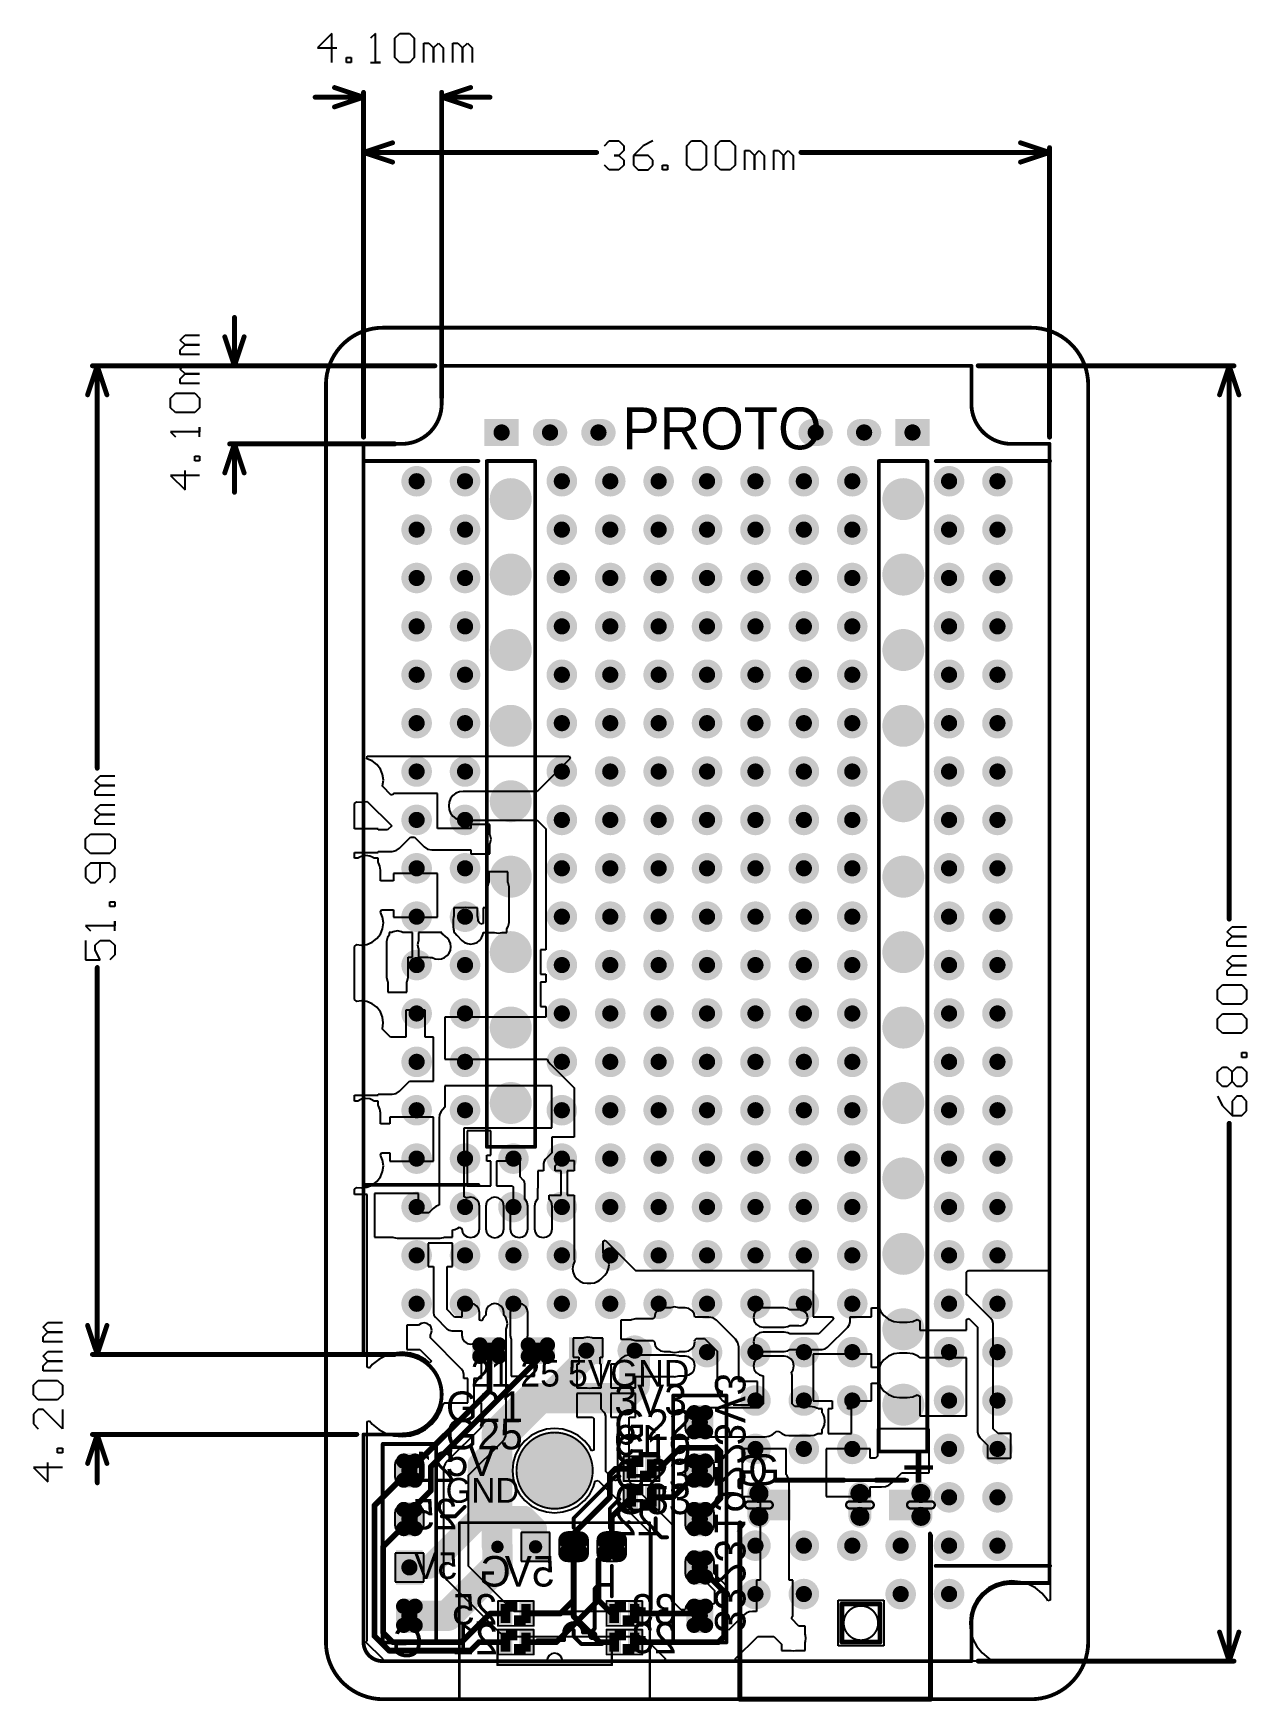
# Model space of a CAD drawing. Extents: x -35.4 to 28.3, y -0.1 to 87.5.
import ezdxf

# ---------------------------------------------------------------- set-up
doc = ezdxf.new("R2010")
doc.units = 0
doc.layers.get('0').update_dxf_attribs({"linetype": 'CONTINUOUS'})
for name, color, linetype in [('BOTTOMLAYER', 5, 'CONTINUOUS'), ('BOTTOMOVERLAY', 54, 'CONTINUOUS'), ('BOTTOMPASTE', 16, 'CONTINUOUS'), ('BOTTOMSOLDER', 6, 'CONTINUOUS'), ('CONNECTLAYER', 7, 'CONTINUOUS'), ('KEEPOUTLAYER', 6, 'CONTINUOUS'), ('MECHANICAL1', 6, 'CONTINUOUS'), ('MULTILAYER', 9, 'CONTINUOUS'), ('PADHOLELAYER', 156, 'CONTINUOUS'), ('TOPLAYER', 1, 'CONTINUOUS'), ('TOPOVERLAY', 2, 'CONTINUOUS'), ('TOPPASTE', 8, 'CONTINUOUS'), ('TOPSOLDER', 216, 'CONTINUOUS'), ('VIAHOLELAYER', 16, 'CONTINUOUS')]:
    doc.layers.add(name, color=color, linetype=linetype)

msp = doc.modelspace()

# ---------------------------------------------------------------- texts
at = {"layer": 'BOTTOMOVERLAY', "text_generation_flag": 2}
for s, height, rotation, p in [('3V3', 1.6, 270, (0.416, 13.3)), ('19', 1.6, 360, (-2.5, 12.8)), ('22', 1.6, 270, (0.4, 11.1)), ('21', 1.6, 360, (-13.2, 11.4)), ('G', 1.6, 360, (3.2, 11.216)), ('+', 2.2, 360, (12, 11.1)), ('25', 1.6, 360, (-13.1, 8.916)), ('19', 1.6, 270, (0.4, 8.6)), ('22', 1.6, 360, (-2.5, 8.6)), ('23', 1.6, 270, (0.416, 6)), ('5V', 1.4, 360, (-13.1, 6.314)), ('G', 1.6, 360, (-10.3, 5.916)), ('5V', 1.6, 360, (-8, 5.916)), ('25', 1.6, 360, (-11, 3.916)), ('33', 1.6, 360, (-1.6, 3.916)), ('33', 1.6, 270, (0.416, 3.5)), ('G', 1.6, 360, (-14.9, 2.216)), ('21', 1.6, 360, (-10.975, 2.35)), ('23', 1.6, 360, (-1.6, 2.416))]:
    msp.add_text(s, height=height, rotation=rotation, dxfattribs=at).set_placement(p)
at = {"layer": 'TOPOVERLAY'}
for s, height, p in [('PROTO', 2.2, (-4.445, 65.613)), ('21', 1.4, (-12.4, 16.4)), ('25', 1.4, (-9.8, 16.414)), ('5V', 1.4, (-7.3, 16.414)), ('GND', 1.4, (-5.08, 16.414)), ('G21', 1.6, (-13.7, 14.556)), ('3V3', 1.6, (-4.864, 14.916)), ('G22', 1.6, (-4.864, 13.616)), ('G25', 1.6, (-13.716, 13.116)), ('5V', 1.6, (-13.716, 11.716)), ('G19', 1.6, (-4.864, 12.316)), ('G23', 1.6, (-4.864, 11.016)), ('G', 1.6, (2.159, 11.251)), ('+', 2.2, (10.2, 11.095)), ('GND', 1.3, (-13.716, 10.313)), ('G33', 1.6, (-4.864, 9.716))]:
    msp.add_text(s, height=height, rotation=360, dxfattribs=at).set_placement(p)

# ---------------------------------------------------------------- blocks, each defined once
blk = doc.blocks.new('G_____1')
at = {"layer": 'BOTTOMLAYER'}
for points, const_width in [([(-6.725, 3.35, 1), (-6.375, 3.35, 1)], 0.35), ([(-6.025, 3.35, 1), (-5.675, 3.35, 1)], 0.35), ([(-6.725, 2.65, 1), (-6.375, 2.65, 1)], 0.35), ([(-6.025, 2.65, 1), (-5.675, 2.65, 1)], 0.35), ([(-6.725, 1.35, 1), (-6.375, 1.35, 1)], 0.35), ([(-6.725, 0.65, 1), (-6.375, 0.65, 1)], 0.35), ([(-6.025, 1.35, 1), (-5.675, 1.35, 1)], 0.35), ([(-6.025, 0.65, 1), (-5.675, 0.65, 1)], 0.35), ([(-6.55, -3, 1), (-5.85, -3, 1)], 0.7)]:
    blk.add_lwpolyline(points, format="xyb", close=True, dxfattribs=dict(at, const_width=const_width))
for points in [[(-5.85, 3.7), (-6.55, 3.7), (-5.85, 2.3), (-6.55, 2.3)], [(-5.5, 3.35), (-6.9, 3.35), (-5.5, 2.65), (-6.9, 2.65)], [(-5.5, 1.35), (-6.9, 1.35), (-5.5, 0.65), (-6.9, 0.65)], [(-5.85, 1.7), (-6.55, 1.7), (-5.85, 0.3), (-6.55, 0.3)], [(-5.5, -0.3), (-6.9, -0.3), (-5.5, -1.7), (-6.9, -1.7)]]:
    blk.add_solid(points, dxfattribs=at)
at = {"layer": 'BOTTOMSOLDER'}
for points, const_width in [([(-6.776, 3.35, 1), (-6.324, 3.35, 1)], 0.452), ([(-6.076, 3.35, 1), (-5.624, 3.35, 1)], 0.452), ([(-6.776, 2.65, 1), (-6.324, 2.65, 1)], 0.452), ([(-6.076, 2.65, 1), (-5.624, 2.65, 1)], 0.452), ([(-6.776, 1.35, 1), (-6.324, 1.35, 1)], 0.452), ([(-6.076, 1.35, 1), (-5.624, 1.35, 1)], 0.452), ([(-6.776, 0.65, 1), (-6.324, 0.65, 1)], 0.452), ([(-6.076, 0.65, 1), (-5.624, 0.65, 1)], 0.452), ([(-6.601, -3, 1), (-5.799, -3, 1)], 0.802)]:
    blk.add_lwpolyline(points, format="xyb", close=True, dxfattribs=dict(at, const_width=const_width))
for points in [[(-5.85, 3.802), (-6.55, 3.802), (-5.85, 2.198), (-6.55, 2.198)], [(-5.398, 3.35), (-7.002, 3.35), (-5.398, 2.65), (-7.002, 2.65)], [(-5.85, 1.802), (-6.55, 1.802), (-5.85, 0.198), (-6.55, 0.198)], [(-5.398, 1.35), (-7.002, 1.35), (-5.398, 0.65), (-7.002, 0.65)], [(-5.398, -0.198), (-7.002, -0.198), (-5.398, -1.802), (-7.002, -1.802)]]:
    blk.add_solid(points, dxfattribs=at)
at = {"layer": 'MULTILAYER'}
for points, const_width in [([(-6.725, 3.35, 1), (-6.375, 3.35, 1)], 0.35), ([(-6.025, 3.35, 1), (-5.675, 3.35, 1)], 0.35), ([(-6.725, 2.65, 1), (-6.375, 2.65, 1)], 0.35), ([(-6.025, 2.65, 1), (-5.675, 2.65, 1)], 0.35), ([(-6.725, 1.35, 1), (-6.375, 1.35, 1)], 0.35), ([(-6.725, 0.65, 1), (-6.375, 0.65, 1)], 0.35), ([(-6.025, 1.35, 1), (-5.675, 1.35, 1)], 0.35), ([(-6.025, 0.65, 1), (-5.675, 0.65, 1)], 0.35), ([(-6.55, -3, 1), (-5.85, -3, 1)], 0.7)]:
    blk.add_lwpolyline(points, format="xyb", close=True, dxfattribs=dict(at, const_width=const_width))
for points in [[(-5.85, 3.7), (-6.55, 3.7), (-5.85, 2.3), (-6.55, 2.3)], [(-5.5, 3.35), (-6.9, 3.35), (-5.5, 2.65), (-6.9, 2.65)], [(-5.5, 1.35), (-6.9, 1.35), (-5.5, 0.65), (-6.9, 0.65)], [(-5.85, 1.7), (-6.55, 1.7), (-5.85, 0.3), (-6.55, 0.3)], [(-5.5, -0.3), (-6.9, -0.3), (-5.5, -1.7), (-6.9, -1.7)]]:
    blk.add_solid(points, dxfattribs=at)
at = {"layer": 'PADHOLELAYER'}
for points, const_width in [([(-6.362, 3, 1), (-6.038, 3, 1)], 0.325), ([(-6.375, 1, 1), (-6.025, 1, 1)], 0.35), ([(-6.375, -1, 1), (-6.025, -1, 1)], 0.35), ([(-6.362, -3, 1), (-6.038, -3, 1)], 0.325)]:
    blk.add_lwpolyline(points, format="xyb", close=True, dxfattribs=dict(at, const_width=const_width))
at = {"layer": 'TOPLAYER'}
for points, const_width in [([(-6.725, 3.35, 1), (-6.375, 3.35, 1)], 0.35), ([(-6.025, 3.35, 1), (-5.675, 3.35, 1)], 0.35), ([(-6.725, 2.65, 1), (-6.375, 2.65, 1)], 0.35), ([(-6.025, 2.65, 1), (-5.675, 2.65, 1)], 0.35), ([(-6.725, 1.35, 1), (-6.375, 1.35, 1)], 0.35), ([(-6.725, 0.65, 1), (-6.375, 0.65, 1)], 0.35), ([(-6.025, 1.35, 1), (-5.675, 1.35, 1)], 0.35), ([(-6.025, 0.65, 1), (-5.675, 0.65, 1)], 0.35), ([(-6.55, -3, 1), (-5.85, -3, 1)], 0.7)]:
    blk.add_lwpolyline(points, format="xyb", close=True, dxfattribs=dict(at, const_width=const_width))
for points in [[(-5.85, 3.7), (-6.55, 3.7), (-5.85, 2.3), (-6.55, 2.3)], [(-5.5, 3.35), (-6.9, 3.35), (-5.5, 2.65), (-6.9, 2.65)], [(-5.5, 1.35), (-6.9, 1.35), (-5.5, 0.65), (-6.9, 0.65)], [(-5.85, 1.7), (-6.55, 1.7), (-5.85, 0.3), (-6.55, 0.3)], [(-5.5, -0.3), (-6.9, -0.3), (-5.5, -1.7), (-6.9, -1.7)]]:
    blk.add_solid(points, dxfattribs=at)
at = {"layer": 'TOPOVERLAY', "const_width": 0.127}
for points in [[(-7.47, -5), (-7.47, 5)], [(-7.47, 5), (1.8, 5)], [(1.8, -5), (1.8, 5)], [(-1.2, 3), (0, 3)], [(0, -3), (0, 3)], [(0, -3), (-1.2, -3)], [(1.8, -5), (-7.47, -5)]]:
    blk.add_lwpolyline(points, dxfattribs=at)
at = {"layer": 'TOPOVERLAY', "const_width": 0.0635}
for points in [[(-7.502, 5, 1), (-7.438, 5, 1)], [(-7.502, 5, 1), (-7.438, 5, 1)], [(1.768, 5, 1), (1.832, 5, 1)], [(1.768, 5, 1), (1.832, 5, 1)], [(-1.232, 3, 1), (-1.168, 3, 1)], [(-0.032, 3, 1), (0.032, 3, 1)], [(-0.032, 3, 1), (0.032, 3, 1)], [(-1.232, -3, 1), (-1.168, -3, 1)], [(-0.032, -3, 1), (0.032, -3, 1)], [(-0.032, -3, 1), (0.032, -3, 1)], [(-7.502, -5, 1), (-7.438, -5, 1)], [(-7.502, -5, 1), (-7.438, -5, 1)], [(1.768, -5, 1), (1.832, -5, 1)], [(1.768, -5, 1), (1.832, -5, 1)]]:
    blk.add_lwpolyline(points, format="xyb", close=True, dxfattribs=at)
at = {"layer": 'TOPSOLDER'}
for points, const_width in [([(-6.776, 3.35, 1), (-6.324, 3.35, 1)], 0.452), ([(-6.076, 3.35, 1), (-5.624, 3.35, 1)], 0.452), ([(-6.776, 2.65, 1), (-6.324, 2.65, 1)], 0.452), ([(-6.076, 2.65, 1), (-5.624, 2.65, 1)], 0.452), ([(-6.776, 1.35, 1), (-6.324, 1.35, 1)], 0.452), ([(-6.076, 1.35, 1), (-5.624, 1.35, 1)], 0.452), ([(-6.776, 0.65, 1), (-6.324, 0.65, 1)], 0.452), ([(-6.076, 0.65, 1), (-5.624, 0.65, 1)], 0.452), ([(-6.601, -3, 1), (-5.799, -3, 1)], 0.802)]:
    blk.add_lwpolyline(points, format="xyb", close=True, dxfattribs=dict(at, const_width=const_width))
for points in [[(-5.85, 3.802), (-6.55, 3.802), (-5.85, 2.198), (-6.55, 2.198)], [(-5.398, 3.35), (-7.002, 3.35), (-5.398, 2.65), (-7.002, 2.65)], [(-5.85, 1.802), (-6.55, 1.802), (-5.85, 0.198), (-6.55, 0.198)], [(-5.398, 1.35), (-7.002, 1.35), (-5.398, 0.65), (-7.002, 0.65)], [(-5.398, -0.198), (-7.002, -0.198), (-5.398, -1.802), (-7.002, -1.802)]]:
    blk.add_solid(points, dxfattribs=at)
blk = doc.blocks.new('DC_IN_TH_DC_0440_2_5A_2_0_')
at = {"layer": 'BOTTOMLAYER', "const_width": 1}
for points in [[(-0.6, 4.25), (0.6, 4.25)], [(-0.6, -1.05), (0.6, -1.05)], [(-0.6, -4.25), (0.6, -4.25)]]:
    blk.add_lwpolyline(points, dxfattribs=at)
at = {"layer": 'BOTTOMLAYER', "const_width": 0.5}
for points in [[(-0.85, 4.25, 1), (-0.35, 4.25, 1)], [(0.35, 4.25, 1), (0.85, 4.25, 1)], [(-0.85, -1.05, 1), (-0.35, -1.05, 1)], [(0.35, -1.05, 1), (0.85, -1.05, 1)], [(-0.85, -4.25, 1), (-0.35, -4.25, 1)], [(0.35, -4.25, 1), (0.85, -4.25, 1)]]:
    blk.add_lwpolyline(points, format="xyb", close=True, dxfattribs=at)
at = {"layer": 'BOTTOMSOLDER', "const_width": 1.203}
for points in [[(-0.6, 4.25), (0.6, 4.25)], [(-0.6, -1.05), (0.6, -1.05)], [(-0.6, -4.25), (0.6, -4.25)]]:
    blk.add_lwpolyline(points, dxfattribs=at)
at = {"layer": 'BOTTOMSOLDER', "const_width": 0.602}
for points in [[(-0.901, 4.25, 1), (-0.299, 4.25, 1)], [(0.299, 4.25, 1), (0.901, 4.25, 1)], [(-0.901, -1.05, 1), (-0.299, -1.05, 1)], [(0.299, -1.05, 1), (0.901, -1.05, 1)], [(-0.901, -4.25, 1), (-0.299, -4.25, 1)], [(0.299, -4.25, 1), (0.901, -4.25, 1)]]:
    blk.add_lwpolyline(points, format="xyb", close=True, dxfattribs=at)
at = {"layer": 'MULTILAYER'}
for p, q in [((-7.4, -2.3), (-7.4, 0.1)), ((-7.4, 0.1), (-5, 0.1)), ((-5, 0.1), (-5, -2.3)), ((-5, -2.3), (-7.4, -2.3))]:
    blk.add_line(p, q, dxfattribs=at)
at = {"layer": 'MULTILAYER', "const_width": 1}
for points in [[(-0.6, 4.25), (0.6, 4.25)], [(-0.6, -1.05), (0.6, -1.05)], [(-0.6, -4.25), (0.6, -4.25)]]:
    blk.add_lwpolyline(points, dxfattribs=at)
at = {"layer": 'MULTILAYER', "const_width": 0.5}
for points in [[(-0.85, 4.25, 1), (-0.35, 4.25, 1)], [(0.35, 4.25, 1), (0.85, 4.25, 1)], [(-0.85, -1.05, 1), (-0.35, -1.05, 1)], [(0.35, -1.05, 1), (0.85, -1.05, 1)], [(-0.85, -4.25, 1), (-0.35, -4.25, 1)], [(0.35, -4.25, 1), (0.85, -4.25, 1)]]:
    blk.add_lwpolyline(points, format="xyb", close=True, dxfattribs=at)
at = {"layer": 'PADHOLELAYER', "const_width": 0.125}
for points in [[(0.187, 4.787), (0.187, 3.712, -1), (-0.188, 3.712), (-0.188, 4.787, -1)], [(0.187, -0.513), (0.187, -1.588, -1), (-0.188, -1.588), (-0.188, -0.513, -1)], [(0.187, -3.712), (0.187, -4.787, -1), (-0.188, -4.787), (-0.188, -3.712, -1)]]:
    blk.add_lwpolyline(points, format="xyb", close=True, dxfattribs=at)
at = {"layer": 'TOPLAYER', "const_width": 1}
for points in [[(-0.6, 4.25), (0.6, 4.25)], [(-0.6, -1.05), (0.6, -1.05)], [(-0.6, -4.25), (0.6, -4.25)]]:
    blk.add_lwpolyline(points, dxfattribs=at)
at = {"layer": 'TOPLAYER', "const_width": 0.5}
for points in [[(-0.85, 4.25, 1), (-0.35, 4.25, 1)], [(0.35, 4.25, 1), (0.85, 4.25, 1)], [(-0.85, -1.05, 1), (-0.35, -1.05, 1)], [(0.35, -1.05, 1), (0.85, -1.05, 1)], [(-0.85, -4.25, 1), (-0.35, -4.25, 1)], [(0.35, -4.25, 1), (0.85, -4.25, 1)]]:
    blk.add_lwpolyline(points, format="xyb", close=True, dxfattribs=at)
at = {"layer": 'TOPOVERLAY', "const_width": 0.254}
for points in [[(-10.2, 5.25), (-10.2, -4.75)], [(-10.2, 5.25), (-0.943, 5.25)], [(0.943, 5.25), (1.3, 5.25)], [(1.3, 5.25), (1.3, 5.088)], [(1.3, 3.412), (1.3, -0.212)], [(-7.2, -0.1), (-5.2, -0.1)], [(-7.2, -0.1), (-7.2, -2.1)], [(-5.2, -0.1), (-5.2, -2.1)], [(-7.2, -2.1), (-5.2, -2.1)], [(1.3, -1.888), (1.3, -3.412)], [(-10.2, -4.75), (-1.601, -4.75)]]:
    blk.add_lwpolyline(points, dxfattribs=at)
at = {"layer": 'TOPOVERLAY', "const_width": 0.127}
for points in [[(-10.263, 5.25, 1), (-10.136, 5.25, 1)], [(-10.263, 5.25, 1), (-10.136, 5.25, 1)], [(-1.007, 5.25, 1), (-0.88, 5.25, 1)], [(0.88, 5.25, 1), (1.007, 5.25, 1)], [(1.236, 5.25, 1), (1.363, 5.25, 1)], [(1.236, 5.25, 1), (1.363, 5.25, 1)], [(1.236, 5.088, 1), (1.363, 5.088, 1)], [(1.236, 3.412, 1), (1.363, 3.412, 1)], [(-7.263, -0.1, 1), (-7.136, -0.1, 1)], [(-7.263, -0.1, 1), (-7.136, -0.1, 1)], [(-5.263, -0.1, 1), (-5.136, -0.1, 1)], [(-5.263, -0.1, 1), (-5.136, -0.1, 1)], [(1.236, -0.212, 1), (1.363, -0.212, 1)], [(-7.263, -2.1, 1), (-7.136, -2.1, 1)], [(-7.263, -2.1, 1), (-7.136, -2.1, 1)], [(-5.263, -2.1, 1), (-5.136, -2.1, 1)], [(-5.263, -2.1, 1), (-5.136, -2.1, 1)], [(1.236, -1.888, 1), (1.363, -1.888, 1)], [(1.236, -3.412, 1), (1.363, -3.412, 1)], [(-10.263, -4.75, 1), (-10.136, -4.75, 1)], [(-10.263, -4.75, 1), (-10.136, -4.75, 1)], [(-1.665, -4.75, 1), (-1.538, -4.75, 1)]]:
    blk.add_lwpolyline(points, format="xyb", close=True, dxfattribs=at)
at = {"layer": 'TOPSOLDER', "const_width": 1.203}
for points in [[(-0.6, 4.25), (0.6, 4.25)], [(-0.6, -1.05), (0.6, -1.05)], [(-0.6, -4.25), (0.6, -4.25)]]:
    blk.add_lwpolyline(points, dxfattribs=at)
at = {"layer": 'TOPSOLDER', "const_width": 0.602}
for points in [[(-0.901, 4.25, 1), (-0.299, 4.25, 1)], [(0.299, 4.25, 1), (0.901, 4.25, 1)], [(-0.901, -1.05, 1), (-0.299, -1.05, 1)], [(0.299, -1.05, 1), (0.901, -1.05, 1)], [(-0.901, -4.25, 1), (-0.299, -4.25, 1)], [(0.299, -4.25, 1), (0.901, -4.25, 1)]]:
    blk.add_lwpolyline(points, format="xyb", close=True, dxfattribs=at)

# ---------------------------------------------------------------- linework, layer by layer
at = {"layer": 'BOTTOMLAYER'}
for points, const_width in [([(-8.04, 66.5), (-8.44, 66.5)], 1.2), ([(-5.5, 66.5), (-5.9, 66.5)], 1.2), ([(5.5, 66.5), (5.9, 66.5)], 1.2), ([(8.04, 66.5), (8.44, 66.5)], 1.2), ([(-3.8, 16.5), (-3.8, 18.3)], 1.6), ([(-3.6, 18.3), (-4, 18.3)], 1.2), ([(-4.5, 15.8), (-3.8, 16.5)], 1.6), ([(-11.022, 13.978), (-9.2, 15.8)], 1.6), ([(-9.2, 15.8), (-4.5, 15.8)], 1.6), ([(-11.022, 8.022), (-11.022, 13.978)], 1.6), ([(-2.5, 12.1), (-1.4, 13.2)], 0.3), ([(-1.4, 13.2), (0.5, 13.2)], 0.3), ([(0.5, 13.2), (0.7, 13)], 0.3), ([(0.7, 10.54), (0.7, 13)], 0.3), ([(-17.452, 10.168), (-15.62, 12)], 0.3), ([(-5.1, 11.8), (-4.8, 12.1)], 0.3), ([(-5.1, 10.6), (-5.1, 11.8)], 0.3), ([(-4.8, 12.1), (-3.975, 12.1)], 0.3), ([(-3.975, 12.1), (-3.975, 12.1)], 0.3), ([(-2.9, 12.1), (-2.5, 12.1)], 0.3), ([(-1.78, 10.6), (-0.38, 12)], 0.3), ([(-5.9, 9.8), (-5.1, 10.6)], 0.3), ([(-5, 9.575), (-3.975, 10.6)], 0.3), ([(-2.9, 10.6), (-1.78, 10.6)], 0.3), ([(-0.38, 9.46), (0.7, 10.54)], 0.3), ([(-17.452, 3.313), (-17.452, 10.168)], 0.3), ([(-7, 8.7), (-5.9, 9.8)], 0.3), ([(-5.9, 9.8), (-5.9, 9.8)], 0.3), ([(-5, 8), (-5, 9.575)], 0.3), ([(-17, 8), (-15.62, 9.38)], 0.3), ([(-15.62, 9.38), (-15.62, 9.46)], 0.3), ([(-11.022, 8.022), (-11, 8)], 1.6), ([(-11, 7), (-11, 8)], 1.6), ([(-7, 8), (-7, 8.7)], 0.3), ([(-17, 3.5), (-17, 8)], 0.3), ([(-7, 5.2), (-7, 8)], 0.3), ([(-5.7, 7.3), (-5, 8)], 0.3), ([(-13.62, 4.38), (-11, 7)], 1.6), ([(-5.7, 5.2), (-5.7, 7.3)], 0.3), ([(-0.38, 6.92), (0.9, 5.64)], 0.3), ([(-7.9, 3), (-5.7, 5.2)], 0.3), ([(-7.7, 4.5), (-7, 5.2)], 0.3), ([(-5.7, 5.2), (-5, 4.5)], 0.3), ([(0.9, 3.3), (0.9, 5.64)], 0.3), ([(-15.3, 4.38), (-13.62, 4.38)], 1.6), ([(-12.88, 3), (-11.38, 4.5)], 0.3), ([(-11.38, 4.5), (-10.575, 4.5)], 0.3), ([(-9.5, 4.5), (-7.7, 4.5)], 0.3), ([(-5, 4.5), (-4.875, 4.5)], 0.3), ([(-3.8, 4.5), (-0.5, 4.5)], 0.3), ([(-0.5, 4.5), (-0.38, 4.38)], 0.3), ([(-17, 3.5), (-16.5, 3)], 0.3), ([(-17.452, 3.313), (-16.687, 2.548)], 0.3), ([(-16.687, 2.548), (-12.42, 2.548)], 0.3), ([(-16.5, 3), (-12.88, 3)], 0.3), ([(-12.42, 2.548), (-11.968, 3)], 0.3), ([(-11.968, 3), (-10.575, 3)], 0.3), ([(-9.5, 3), (-7.9, 3)], 0.3), ([(-6, 3.35), (-5.65, 3)], 0.3), ([(-5.65, 3), (-4.875, 3)], 0.3), ([(-3.8, 3), (0.6, 3)], 0.3), ([(0.6, 3), (0.9, 3.3)], 0.3)]:
    msp.add_lwpolyline(points, dxfattribs=dict(at, const_width=const_width))
for points, const_width in [([(-8.74, 66.5, 1), (-8.14, 66.5, 1)], 0.6), ([(-8.34, 66.5, 1), (-7.74, 66.5, 1)], 0.6), ([(-6.2, 66.5, 1), (-5.6, 66.5, 1)], 0.6), ([(-5.8, 66.5, 1), (-5.2, 66.5, 1)], 0.6), ([(5.2, 66.5, 1), (5.8, 66.5, 1)], 0.6), ([(5.6, 66.5, 1), (6.2, 66.5, 1)], 0.6), ([(7.74, 66.5, 1), (8.34, 66.5, 1)], 0.6), ([(8.14, 66.5, 1), (8.74, 66.5, 1)], 0.6), ([(-15.59, 63.94, 1), (-14.89, 63.94, 1)], 0.7), ([(-13.05, 63.94, 1), (-12.35, 63.94, 1)], 0.7), ([(-10.8, 63, 1), (-9.8, 63, 1)], 1), ([(-7.97, 63.94, 1), (-7.27, 63.94, 1)], 0.7), ([(-5.43, 63.94, 1), (-4.73, 63.94, 1)], 0.7), ([(-2.89, 63.94, 1), (-2.19, 63.94, 1)], 0.7), ([(-0.35, 63.94, 1), (0.35, 63.94, 1)], 0.7), ([(2.19, 63.94, 1), (2.89, 63.94, 1)], 0.7), ([(4.73, 63.94, 1), (5.43, 63.94, 1)], 0.7), ([(7.27, 63.94, 1), (7.97, 63.94, 1)], 0.7), ([(9.8, 63, 1), (10.8, 63, 1)], 1), ([(12.35, 63.94, 1), (13.05, 63.94, 1)], 0.7), ([(14.89, 63.94, 1), (15.59, 63.94, 1)], 0.7), ([(-15.59, 61.4, 1), (-14.89, 61.4, 1)], 0.7), ([(-13.05, 61.4, 1), (-12.35, 61.4, 1)], 0.7), ([(-7.97, 61.4, 1), (-7.27, 61.4, 1)], 0.7), ([(-5.43, 61.4, 1), (-4.73, 61.4, 1)], 0.7), ([(-2.89, 61.4, 1), (-2.19, 61.4, 1)], 0.7), ([(-0.35, 61.4, 1), (0.35, 61.4, 1)], 0.7), ([(2.19, 61.4, 1), (2.89, 61.4, 1)], 0.7), ([(4.73, 61.4, 1), (5.43, 61.4, 1)], 0.7), ([(7.27, 61.4, 1), (7.97, 61.4, 1)], 0.7), ([(12.35, 61.4, 1), (13.05, 61.4, 1)], 0.7), ([(14.89, 61.4, 1), (15.59, 61.4, 1)], 0.7), ([(-15.59, 58.86, 1), (-14.89, 58.86, 1)], 0.7), ([(-13.05, 58.86, 1), (-12.35, 58.86, 1)], 0.7), ([(-10.8, 59.04, 1), (-9.8, 59.04, 1)], 1), ([(-7.97, 58.86, 1), (-7.27, 58.86, 1)], 0.7), ([(-5.43, 58.86, 1), (-4.73, 58.86, 1)], 0.7), ([(-2.89, 58.86, 1), (-2.19, 58.86, 1)], 0.7), ([(-0.35, 58.86, 1), (0.35, 58.86, 1)], 0.7), ([(2.19, 58.86, 1), (2.89, 58.86, 1)], 0.7), ([(4.73, 58.86, 1), (5.43, 58.86, 1)], 0.7), ([(7.27, 58.86, 1), (7.97, 58.86, 1)], 0.7), ([(9.8, 59.04, 1), (10.8, 59.04, 1)], 1), ([(12.35, 58.86, 1), (13.05, 58.86, 1)], 0.7), ([(14.89, 58.86, 1), (15.59, 58.86, 1)], 0.7), ([(-15.59, 56.32, 1), (-14.89, 56.32, 1)], 0.7), ([(-13.05, 56.32, 1), (-12.35, 56.32, 1)], 0.7), ([(-7.97, 56.32, 1), (-7.27, 56.32, 1)], 0.7), ([(-5.43, 56.32, 1), (-4.73, 56.32, 1)], 0.7), ([(-2.89, 56.32, 1), (-2.19, 56.32, 1)], 0.7), ([(-0.35, 56.32, 1), (0.35, 56.32, 1)], 0.7), ([(2.19, 56.32, 1), (2.89, 56.32, 1)], 0.7), ([(4.73, 56.32, 1), (5.43, 56.32, 1)], 0.7), ([(7.27, 56.32, 1), (7.97, 56.32, 1)], 0.7), ([(12.35, 56.32, 1), (13.05, 56.32, 1)], 0.7), ([(14.89, 56.32, 1), (15.59, 56.32, 1)], 0.7), ([(-10.8, 55.08, 1), (-9.8, 55.08, 1)], 1), ([(9.8, 55.08, 1), (10.8, 55.08, 1)], 1), ([(-15.59, 53.78, 1), (-14.89, 53.78, 1)], 0.7), ([(-13.05, 53.78, 1), (-12.35, 53.78, 1)], 0.7), ([(-7.97, 53.78, 1), (-7.27, 53.78, 1)], 0.7), ([(-5.43, 53.78, 1), (-4.73, 53.78, 1)], 0.7), ([(-2.89, 53.78, 1), (-2.19, 53.78, 1)], 0.7), ([(-0.35, 53.78, 1), (0.35, 53.78, 1)], 0.7), ([(2.19, 53.78, 1), (2.89, 53.78, 1)], 0.7), ([(4.73, 53.78, 1), (5.43, 53.78, 1)], 0.7), ([(7.27, 53.78, 1), (7.97, 53.78, 1)], 0.7), ([(12.35, 53.78, 1), (13.05, 53.78, 1)], 0.7), ([(14.89, 53.78, 1), (15.59, 53.78, 1)], 0.7), ([(-15.59, 51.24, 1), (-14.89, 51.24, 1)], 0.7), ([(-13.05, 51.24, 1), (-12.35, 51.24, 1)], 0.7), ([(-10.8, 51.1, 1), (-9.8, 51.1, 1)], 1), ([(-7.97, 51.24, 1), (-7.27, 51.24, 1)], 0.7), ([(-5.43, 51.24, 1), (-4.73, 51.24, 1)], 0.7), ([(-2.89, 51.24, 1), (-2.19, 51.24, 1)], 0.7), ([(-0.35, 51.24, 1), (0.35, 51.24, 1)], 0.7), ([(2.19, 51.24, 1), (2.89, 51.24, 1)], 0.7), ([(4.73, 51.24, 1), (5.43, 51.24, 1)], 0.7), ([(7.27, 51.24, 1), (7.97, 51.24, 1)], 0.7), ([(9.8, 51.1, 1), (10.8, 51.1, 1)], 1), ([(12.35, 51.24, 1), (13.05, 51.24, 1)], 0.7), ([(14.89, 51.24, 1), (15.59, 51.24, 1)], 0.7), ([(-15.59, 48.7, 1), (-14.89, 48.7, 1)], 0.7), ([(-13.05, 48.7, 1), (-12.35, 48.7, 1)], 0.7), ([(-7.97, 48.7, 1), (-7.27, 48.7, 1)], 0.7), ([(-5.43, 48.7, 1), (-4.73, 48.7, 1)], 0.7), ([(-2.89, 48.7, 1), (-2.19, 48.7, 1)], 0.7), ([(-0.35, 48.7, 1), (0.35, 48.7, 1)], 0.7), ([(2.19, 48.7, 1), (2.89, 48.7, 1)], 0.7), ([(4.73, 48.7, 1), (5.43, 48.7, 1)], 0.7), ([(7.27, 48.7, 1), (7.97, 48.7, 1)], 0.7), ([(12.35, 48.7, 1), (13.05, 48.7, 1)], 0.7), ([(14.89, 48.7, 1), (15.59, 48.7, 1)], 0.7), ([(-10.8, 47.14, 1), (-9.8, 47.14, 1)], 1), ([(9.8, 47.14, 1), (10.8, 47.14, 1)], 1), ([(-15.59, 46.16, 1), (-14.89, 46.16, 1)], 0.7), ([(-13.05, 46.16, 1), (-12.35, 46.16, 1)], 0.7), ([(-7.97, 46.16, 1), (-7.27, 46.16, 1)], 0.7), ([(-5.43, 46.16, 1), (-4.73, 46.16, 1)], 0.7), ([(-2.89, 46.16, 1), (-2.19, 46.16, 1)], 0.7), ([(-0.35, 46.16, 1), (0.35, 46.16, 1)], 0.7), ([(2.19, 46.16, 1), (2.89, 46.16, 1)], 0.7), ([(4.73, 46.16, 1), (5.43, 46.16, 1)], 0.7), ([(7.27, 46.16, 1), (7.97, 46.16, 1)], 0.7), ([(12.35, 46.16, 1), (13.05, 46.16, 1)], 0.7), ([(14.89, 46.16, 1), (15.59, 46.16, 1)], 0.7), ([(-15.59, 43.62, 1), (-14.89, 43.62, 1)], 0.7), ([(-13.05, 43.62, 1), (-12.35, 43.62, 1)], 0.7), ([(-10.8, 43.18, 1), (-9.8, 43.18, 1)], 1), ([(-7.97, 43.62, 1), (-7.27, 43.62, 1)], 0.7), ([(-5.43, 43.62, 1), (-4.73, 43.62, 1)], 0.7), ([(-2.89, 43.62, 1), (-2.19, 43.62, 1)], 0.7), ([(-0.35, 43.62, 1), (0.35, 43.62, 1)], 0.7), ([(2.19, 43.62, 1), (2.89, 43.62, 1)], 0.7), ([(4.73, 43.62, 1), (5.43, 43.62, 1)], 0.7), ([(7.27, 43.62, 1), (7.97, 43.62, 1)], 0.7), ([(9.8, 43.18, 1), (10.8, 43.18, 1)], 1), ([(12.35, 43.62, 1), (13.05, 43.62, 1)], 0.7), ([(14.89, 43.62, 1), (15.59, 43.62, 1)], 0.7), ([(-15.59, 41.08, 1), (-14.89, 41.08, 1)], 0.7), ([(-13.05, 41.08, 1), (-12.35, 41.08, 1)], 0.7), ([(-7.97, 41.08, 1), (-7.27, 41.08, 1)], 0.7), ([(-5.43, 41.08, 1), (-4.73, 41.08, 1)], 0.7), ([(-2.89, 41.08, 1), (-2.19, 41.08, 1)], 0.7), ([(-0.35, 41.08, 1), (0.35, 41.08, 1)], 0.7), ([(2.19, 41.08, 1), (2.89, 41.08, 1)], 0.7), ([(4.73, 41.08, 1), (5.43, 41.08, 1)], 0.7), ([(7.27, 41.08, 1), (7.97, 41.08, 1)], 0.7), ([(12.35, 41.08, 1), (13.05, 41.08, 1)], 0.7), ([(14.89, 41.08, 1), (15.59, 41.08, 1)], 0.7), ([(-10.8, 39.22, 1), (-9.8, 39.22, 1)], 1), ([(9.8, 39.22, 1), (10.8, 39.22, 1)], 1), ([(-15.59, 38.54, 1), (-14.89, 38.54, 1)], 0.7), ([(-13.05, 38.54, 1), (-12.35, 38.54, 1)], 0.7), ([(-7.97, 38.54, 1), (-7.27, 38.54, 1)], 0.7), ([(-5.43, 38.54, 1), (-4.73, 38.54, 1)], 0.7), ([(-2.89, 38.54, 1), (-2.19, 38.54, 1)], 0.7), ([(-0.35, 38.54, 1), (0.35, 38.54, 1)], 0.7), ([(2.19, 38.54, 1), (2.89, 38.54, 1)], 0.7), ([(4.73, 38.54, 1), (5.43, 38.54, 1)], 0.7), ([(7.27, 38.54, 1), (7.97, 38.54, 1)], 0.7), ([(12.35, 38.54, 1), (13.05, 38.54, 1)], 0.7), ([(14.89, 38.54, 1), (15.59, 38.54, 1)], 0.7), ([(-15.59, 36, 1), (-14.89, 36, 1)], 0.7), ([(-13.05, 36, 1), (-12.35, 36, 1)], 0.7), ([(-10.8, 35.26, 1), (-9.8, 35.26, 1)], 1), ([(-7.97, 36, 1), (-7.27, 36, 1)], 0.7), ([(-5.43, 36, 1), (-4.73, 36, 1)], 0.7), ([(-2.89, 36, 1), (-2.19, 36, 1)], 0.7), ([(-0.35, 36, 1), (0.35, 36, 1)], 0.7), ([(2.19, 36, 1), (2.89, 36, 1)], 0.7), ([(4.73, 36, 1), (5.43, 36, 1)], 0.7), ([(7.27, 36, 1), (7.97, 36, 1)], 0.7), ([(9.8, 35.26, 1), (10.8, 35.26, 1)], 1), ([(12.35, 36, 1), (13.05, 36, 1)], 0.7), ([(14.89, 36, 1), (15.59, 36, 1)], 0.7), ([(-15.59, 33.46, 1), (-14.89, 33.46, 1)], 0.7), ([(-13.05, 33.46, 1), (-12.35, 33.46, 1)], 0.7), ([(-7.97, 33.46, 1), (-7.27, 33.46, 1)], 0.7), ([(-5.43, 33.46, 1), (-4.73, 33.46, 1)], 0.7), ([(-2.89, 33.46, 1), (-2.19, 33.46, 1)], 0.7), ([(-0.35, 33.46, 1), (0.35, 33.46, 1)], 0.7), ([(2.19, 33.46, 1), (2.89, 33.46, 1)], 0.7), ([(4.73, 33.46, 1), (5.43, 33.46, 1)], 0.7), ([(7.27, 33.46, 1), (7.97, 33.46, 1)], 0.7), ([(12.35, 33.46, 1), (13.05, 33.46, 1)], 0.7), ([(14.89, 33.46, 1), (15.59, 33.46, 1)], 0.7), ([(-15.59, 30.92, 1), (-14.89, 30.92, 1)], 0.7), ([(-13.05, 30.92, 1), (-12.35, 30.92, 1)], 0.7), ([(-10.8, 31.3, 1), (-9.8, 31.3, 1)], 1), ([(-7.97, 30.92, 1), (-7.27, 30.92, 1)], 0.7), ([(-5.43, 30.92, 1), (-4.73, 30.92, 1)], 0.7), ([(-2.89, 30.92, 1), (-2.19, 30.92, 1)], 0.7), ([(-0.35, 30.92, 1), (0.35, 30.92, 1)], 0.7), ([(2.19, 30.92, 1), (2.89, 30.92, 1)], 0.7), ([(4.73, 30.92, 1), (5.43, 30.92, 1)], 0.7), ([(7.27, 30.92, 1), (7.97, 30.92, 1)], 0.7), ([(9.8, 31.3, 1), (10.8, 31.3, 1)], 1), ([(12.35, 30.92, 1), (13.05, 30.92, 1)], 0.7), ([(14.89, 30.92, 1), (15.59, 30.92, 1)], 0.7), ([(-15.59, 28.38, 1), (-14.89, 28.38, 1)], 0.7), ([(-13.05, 28.38, 1), (-12.35, 28.38, 1)], 0.7), ([(-10.51, 28.38, 1), (-9.81, 28.38, 1)], 0.7), ([(-7.97, 28.38, 1), (-7.27, 28.38, 1)], 0.7), ([(-5.43, 28.38, 1), (-4.73, 28.38, 1)], 0.7), ([(-2.89, 28.38, 1), (-2.19, 28.38, 1)], 0.7), ([(-0.35, 28.38, 1), (0.35, 28.38, 1)], 0.7), ([(2.19, 28.38, 1), (2.89, 28.38, 1)], 0.7), ([(4.73, 28.38, 1), (5.43, 28.38, 1)], 0.7), ([(7.27, 28.38, 1), (7.97, 28.38, 1)], 0.7), ([(12.35, 28.38, 1), (13.05, 28.38, 1)], 0.7), ([(14.89, 28.38, 1), (15.59, 28.38, 1)], 0.7), ([(9.8, 27.34, 1), (10.8, 27.34, 1)], 1), ([(-15.59, 25.84, 1), (-14.89, 25.84, 1)], 0.7), ([(-13.05, 25.84, 1), (-12.35, 25.84, 1)], 0.7), ([(-10.51, 25.84, 1), (-9.81, 25.84, 1)], 0.7), ([(-7.97, 25.84, 1), (-7.27, 25.84, 1)], 0.7), ([(-5.43, 25.84, 1), (-4.73, 25.84, 1)], 0.7), ([(-2.89, 25.84, 1), (-2.19, 25.84, 1)], 0.7), ([(-0.35, 25.84, 1), (0.35, 25.84, 1)], 0.7), ([(2.19, 25.84, 1), (2.89, 25.84, 1)], 0.7), ([(4.73, 25.84, 1), (5.43, 25.84, 1)], 0.7), ([(7.27, 25.84, 1), (7.97, 25.84, 1)], 0.7), ([(12.35, 25.84, 1), (13.05, 25.84, 1)], 0.7), ([(14.89, 25.84, 1), (15.59, 25.84, 1)], 0.7), ([(-15.59, 23.3, 1), (-14.89, 23.3, 1)], 0.7), ([(-13.05, 23.3, 1), (-12.35, 23.3, 1)], 0.7), ([(-10.51, 23.3, 1), (-9.81, 23.3, 1)], 0.7), ([(-7.97, 23.3, 1), (-7.27, 23.3, 1)], 0.7), ([(-5.43, 23.3, 1), (-4.73, 23.3, 1)], 0.7), ([(-2.89, 23.3, 1), (-2.19, 23.3, 1)], 0.7), ([(-0.35, 23.3, 1), (0.35, 23.3, 1)], 0.7), ([(2.19, 23.3, 1), (2.89, 23.3, 1)], 0.7), ([(4.73, 23.3, 1), (5.43, 23.3, 1)], 0.7), ([(7.27, 23.3, 1), (7.97, 23.3, 1)], 0.7), ([(9.8, 23.38, 1), (10.8, 23.38, 1)], 1), ([(12.35, 23.3, 1), (13.05, 23.3, 1)], 0.7), ([(14.89, 23.3, 1), (15.59, 23.3, 1)], 0.7), ([(-15.59, 20.76, 1), (-14.89, 20.76, 1)], 0.7), ([(-13.05, 20.76, 1), (-12.35, 20.76, 1)], 0.7), ([(-10.51, 20.76, 1), (-9.81, 20.76, 1)], 0.7), ([(-7.97, 20.76, 1), (-7.27, 20.76, 1)], 0.7), ([(-5.43, 20.76, 1), (-4.73, 20.76, 1)], 0.7), ([(-2.89, 20.76, 1), (-2.19, 20.76, 1)], 0.7), ([(-0.35, 20.76, 1), (0.35, 20.76, 1)], 0.7), ([(2.19, 20.76, 1), (2.89, 20.76, 1)], 0.7), ([(4.73, 20.76, 1), (5.43, 20.76, 1)], 0.7), ([(7.27, 20.76, 1), (7.97, 20.76, 1)], 0.7), ([(12.35, 20.76, 1), (13.05, 20.76, 1)], 0.7), ([(14.89, 20.76, 1), (15.59, 20.76, 1)], 0.7), ([(9.8, 19.42, 1), (10.8, 19.42, 1)], 1), ([(-12.07, 18.6, 1), (-11.77, 18.6, 1)], 0.3), ([(-11.07, 18.6, 1), (-10.77, 18.6, 1)], 0.3), ([(-9.53, 18.6, 1), (-9.23, 18.6, 1)], 0.3), ([(-8.53, 18.6, 1), (-8.23, 18.6, 1)], 0.3), ([(-4.2, 18.3, 1), (-3.4, 18.3, 1)], 0.8), ([(-4.3, 18.3, 1), (-3.7, 18.3, 1)], 0.6), ([(-3.9, 18.3, 1), (-3.3, 18.3, 1)], 0.6), ([(-0.35, 18.22, 1), (0.35, 18.22, 1)], 0.7), ([(2.19, 18.22, 1), (2.89, 18.22, 1)], 0.7), ([(4.73, 18.22, 1), (5.43, 18.22, 1)], 0.7), ([(7.27, 18.22, 1), (7.97, 18.22, 1)], 0.7), ([(12.35, 18.22, 1), (13.05, 18.22, 1)], 0.7), ([(14.89, 18.22, 1), (15.59, 18.22, 1)], 0.7), ([(-12.07, 18, 1), (-11.77, 18, 1)], 0.3), ([(-11.07, 18, 1), (-10.77, 18, 1)], 0.3), ([(-9.53, 18, 1), (-9.23, 18, 1)], 0.3), ([(-8.53, 18, 1), (-8.23, 18, 1)], 0.3), ([(-4.2, 16.5, 1), (-3.4, 16.5, 1)], 0.8), ([(-4.2, 16.5, 1), (-3.4, 16.5, 1)], 0.8), ([(-9.6, 15.8, 1), (-8.8, 15.8, 1)], 0.8), ([(-9.6, 15.8, 1), (-8.8, 15.8, 1)], 0.8), ([(-4.9, 15.8, 1), (-4.1, 15.8, 1)], 0.8), ([(-4.9, 15.8, 1), (-4.1, 15.8, 1)], 0.8), ([(2.19, 15.68, 1), (2.89, 15.68, 1)], 0.7), ([(4.73, 15.68, 1), (5.43, 15.68, 1)], 0.7), ([(7.27, 15.68, 1), (7.97, 15.68, 1)], 0.7), ([(9.8, 15.46, 1), (10.8, 15.46, 1)], 1), ([(12.35, 15.68, 1), (13.05, 15.68, 1)], 0.7), ([(14.89, 15.68, 1), (15.59, 15.68, 1)], 0.7), ([(-0.83, 15.04, 1), (-0.53, 15.04, 1)], 0.3), ([(-0.23, 15.04, 1), (0.07, 15.04, 1)], 0.3), ([(-11.422, 13.978, 1), (-10.622, 13.978, 1)], 0.8), ([(-11.422, 13.978, 1), (-10.622, 13.978, 1)], 0.8), ([(-0.83, 14.04, 1), (-0.53, 14.04, 1)], 0.3), ([(-0.23, 14.04, 1), (0.07, 14.04, 1)], 0.3), ([(-1.475, 13.2, 1), (-1.325, 13.2, 1)], 0.15), ([(-1.475, 13.2, 1), (-1.325, 13.2, 1)], 0.15), ([(0.425, 13.2, 1), (0.575, 13.2, 1)], 0.15), ([(0.425, 13.2, 1), (0.575, 13.2, 1)], 0.15), ([(0.625, 13, 1), (0.775, 13, 1)], 0.15), ([(0.625, 13, 1), (0.775, 13, 1)], 0.15), ([(2.19, 13.14, 1), (2.89, 13.14, 1)], 0.7), ([(4.73, 13.14, 1), (5.43, 13.14, 1)], 0.7), ([(7.27, 13.14, 1), (7.97, 13.14, 1)], 0.7), ([(12.35, 13.14, 1), (13.05, 13.14, 1)], 0.7), ([(14.89, 13.14, 1), (15.59, 13.14, 1)], 0.7), ([(-16.07, 12.5, 1), (-15.77, 12.5, 1)], 0.3), ([(-15.47, 12.5, 1), (-15.17, 12.5, 1)], 0.3), ([(-8.525, 12, 1), (-7.475, 12, 1)], 1.05), ([(-0.83, 12.5, 1), (-0.53, 12.5, 1)], 0.3), ([(-0.23, 12.5, 1), (0.07, 12.5, 1)], 0.3), ([(-16.07, 11.5, 1), (-15.77, 11.5, 1)], 0.3), ([(-15.695, 12, 1), (-15.545, 12, 1)], 0.15), ([(-15.47, 11.5, 1), (-15.17, 11.5, 1)], 0.3), ([(-5.175, 11.8, 1), (-5.025, 11.8, 1)], 0.15), ([(-5.175, 11.8, 1), (-5.025, 11.8, 1)], 0.15), ([(-4.875, 12.1, 1), (-4.725, 12.1, 1)], 0.15), ([(-4.875, 12.1, 1), (-4.725, 12.1, 1)], 0.15), ([(-4.05, 12.1, 1), (-3.9, 12.1, 1)], 0.15), ([(-4.05, 12.1, 1), (-3.9, 12.1, 1)], 0.15), ([(-4.05, 12.1, 1), (-3.9, 12.1, 1)], 0.15), ([(-2.975, 12.1, 1), (-2.825, 12.1, 1)], 0.15), ([(-2.575, 12.1, 1), (-2.425, 12.1, 1)], 0.15), ([(-2.575, 12.1, 1), (-2.425, 12.1, 1)], 0.15), ([(-0.83, 11.5, 1), (-0.53, 11.5, 1)], 0.3), ([(-0.455, 12, 1), (-0.305, 12, 1)], 0.15), ([(-0.23, 11.5, 1), (0.07, 11.5, 1)], 0.3), ([(-5.175, 10.6, 1), (-5.025, 10.6, 1)], 0.15), ([(-5.175, 10.6, 1), (-5.025, 10.6, 1)], 0.15), ([(-4.05, 10.6, 1), (-3.9, 10.6, 1)], 0.15), ([(-2.975, 10.6, 1), (-2.825, 10.6, 1)], 0.15), ([(-1.855, 10.6, 1), (-1.705, 10.6, 1)], 0.15), ([(-1.855, 10.6, 1), (-1.705, 10.6, 1)], 0.15), ([(0.625, 10.54, 1), (0.775, 10.54, 1)], 0.15), ([(0.625, 10.54, 1), (0.775, 10.54, 1)], 0.15), ([(12.35, 10.6, 1), (13.05, 10.6, 1)], 0.7), ([(14.89, 10.6, 1), (15.59, 10.6, 1)], 0.7), ([(-17.527, 10.168, 1), (-17.377, 10.168, 1)], 0.15), ([(-17.527, 10.168, 1), (-17.377, 10.168, 1)], 0.15), ([(-16.07, 9.96, 1), (-15.77, 9.96, 1)], 0.3), ([(-15.47, 9.96, 1), (-15.17, 9.96, 1)], 0.3), ([(-5.975, 9.8, 1), (-5.825, 9.8, 1)], 0.15), ([(-5.975, 9.8, 1), (-5.825, 9.8, 1)], 0.15), ([(-5.975, 9.8, 1), (-5.825, 9.8, 1)], 0.15), ([(-5.975, 9.8, 1), (-5.825, 9.8, 1)], 0.15), ([(-5.075, 9.575, 1), (-4.925, 9.575, 1)], 0.15), ([(-5.075, 9.575, 1), (-4.925, 9.575, 1)], 0.15), ([(-0.83, 9.96, 1), (-0.53, 9.96, 1)], 0.3), ([(-0.23, 9.96, 1), (0.07, 9.96, 1)], 0.3), ([(-16.07, 8.96, 1), (-15.77, 8.96, 1)], 0.3), ([(-15.695, 9.46, 1), (-15.545, 9.46, 1)], 0.15), ([(-15.695, 9.38, 1), (-15.545, 9.38, 1)], 0.15), ([(-15.695, 9.38, 1), (-15.545, 9.38, 1)], 0.15), ([(-15.47, 8.96, 1), (-15.17, 8.96, 1)], 0.3), ([(-11.422, 8.022, 1), (-10.622, 8.022, 1)], 0.8), ([(-11.422, 8.022, 1), (-10.622, 8.022, 1)], 0.8), ([(-11.4, 8, 1), (-10.6, 8, 1)], 0.8), ([(-11.4, 8, 1), (-10.6, 8, 1)], 0.8), ([(-7.075, 8.7, 1), (-6.925, 8.7, 1)], 0.15), ([(-7.075, 8.7, 1), (-6.925, 8.7, 1)], 0.15), ([(-0.83, 8.96, 1), (-0.53, 8.96, 1)], 0.3), ([(-0.455, 9.46, 1), (-0.305, 9.46, 1)], 0.15), ([(-0.23, 8.96, 1), (0.07, 8.96, 1)], 0.3), ([(2.19, 8.06, 1), (2.89, 8.06, 1)], 0.7), ([(4.73, 8.06, 1), (5.43, 8.06, 1)], 0.7), ([(7.27, 8.06, 1), (7.97, 8.06, 1)], 0.7), ([(9.81, 8.06, 1), (10.51, 8.06, 1)], 0.7), ([(12.35, 8.06, 1), (13.05, 8.06, 1)], 0.7), ([(14.89, 8.06, 1), (15.59, 8.06, 1)], 0.7), ([(-17.075, 8, 1), (-16.925, 8, 1)], 0.15), ([(-17.075, 8, 1), (-16.925, 8, 1)], 0.15), ([(-7.075, 8, 1), (-6.925, 8, 1)], 0.15), ([(-7.075, 8, 1), (-6.925, 8, 1)], 0.15), ([(-5.075, 8, 1), (-4.925, 8, 1)], 0.15), ([(-5.075, 8, 1), (-4.925, 8, 1)], 0.15), ([(-11.4, 7, 1), (-10.6, 7, 1)], 0.8), ([(-11.4, 7, 1), (-10.6, 7, 1)], 0.8), ([(-5.775, 7.3, 1), (-5.625, 7.3, 1)], 0.15), ([(-5.775, 7.3, 1), (-5.625, 7.3, 1)], 0.15), ([(-0.83, 7.42, 1), (-0.53, 7.42, 1)], 0.3), ([(-0.455, 6.92, 1), (-0.305, 6.92, 1)], 0.15), ([(-0.23, 7.42, 1), (0.07, 7.42, 1)], 0.3), ([(-0.83, 6.42, 1), (-0.53, 6.42, 1)], 0.3), ([(-0.23, 6.42, 1), (0.07, 6.42, 1)], 0.3), ([(2.19, 5.52, 1), (2.89, 5.52, 1)], 0.7), ([(4.73, 5.52, 1), (5.43, 5.52, 1)], 0.7), ([(9.81, 5.52, 1), (10.51, 5.52, 1)], 0.7), ([(12.35, 5.52, 1), (13.05, 5.52, 1)], 0.7), ([(-7.075, 5.2, 1), (-6.925, 5.2, 1)], 0.15), ([(-7.075, 5.2, 1), (-6.925, 5.2, 1)], 0.15), ([(-5.775, 5.2, 1), (-5.625, 5.2, 1)], 0.15), ([(-5.775, 5.2, 1), (-5.625, 5.2, 1)], 0.15), ([(-5.775, 5.2, 1), (-5.625, 5.2, 1)], 0.15), ([(0.825, 5.64, 1), (0.975, 5.64, 1)], 0.15), ([(0.825, 5.64, 1), (0.975, 5.64, 1)], 0.15), ([(-16.07, 4.88, 1), (-15.77, 4.88, 1)], 0.3), ([(-15.7, 4.38, 1), (-14.9, 4.38, 1)], 0.8), ([(-15.47, 4.88, 1), (-15.17, 4.88, 1)], 0.3), ([(-14.02, 4.38, 1), (-13.22, 4.38, 1)], 0.8), ([(-14.02, 4.38, 1), (-13.22, 4.38, 1)], 0.8), ([(-11.455, 4.5, 1), (-11.305, 4.5, 1)], 0.15), ([(-11.455, 4.5, 1), (-11.305, 4.5, 1)], 0.15), ([(-10.65, 4.5, 1), (-10.5, 4.5, 1)], 0.15), ([(-9.575, 4.5, 1), (-9.425, 4.5, 1)], 0.15), ([(-7.775, 4.5, 1), (-7.625, 4.5, 1)], 0.15), ([(-7.775, 4.5, 1), (-7.625, 4.5, 1)], 0.15), ([(-5.075, 4.5, 1), (-4.925, 4.5, 1)], 0.15), ([(-5.075, 4.5, 1), (-4.925, 4.5, 1)], 0.15), ([(-4.95, 4.5, 1), (-4.8, 4.5, 1)], 0.15), ([(-3.875, 4.5, 1), (-3.725, 4.5, 1)], 0.15), ([(-0.83, 4.88, 1), (-0.53, 4.88, 1)], 0.3), ([(-0.575, 4.5, 1), (-0.425, 4.5, 1)], 0.15), ([(-0.575, 4.5, 1), (-0.425, 4.5, 1)], 0.15), ([(-0.455, 4.38, 1), (-0.305, 4.38, 1)], 0.15), ([(-0.23, 4.88, 1), (0.07, 4.88, 1)], 0.3), ([(-17.075, 3.5, 1), (-16.925, 3.5, 1)], 0.15), ([(-17.075, 3.5, 1), (-16.925, 3.5, 1)], 0.15), ([(-16.07, 3.88, 1), (-15.77, 3.88, 1)], 0.3), ([(-15.47, 3.88, 1), (-15.17, 3.88, 1)], 0.3), ([(-6.125, 3.35, 1), (-5.875, 3.35, 1)], 0.25), ([(-0.83, 3.88, 1), (-0.53, 3.88, 1)], 0.3), ([(-0.23, 3.88, 1), (0.07, 3.88, 1)], 0.3), ([(-17.527, 3.313, 1), (-17.377, 3.313, 1)], 0.15), ([(-17.527, 3.313, 1), (-17.377, 3.313, 1)], 0.15), ([(-16.762, 2.548, 1), (-16.612, 2.548, 1)], 0.15), ([(-16.762, 2.548, 1), (-16.612, 2.548, 1)], 0.15), ([(-16.575, 3, 1), (-16.425, 3, 1)], 0.15), ([(-16.575, 3, 1), (-16.425, 3, 1)], 0.15), ([(-12.955, 3, 1), (-12.805, 3, 1)], 0.15), ([(-12.955, 3, 1), (-12.805, 3, 1)], 0.15), ([(-12.495, 2.548, 1), (-12.345, 2.548, 1)], 0.15), ([(-12.495, 2.548, 1), (-12.345, 2.548, 1)], 0.15), ([(-12.043, 3, 1), (-11.893, 3, 1)], 0.15), ([(-12.043, 3, 1), (-11.893, 3, 1)], 0.15), ([(-10.65, 3, 1), (-10.5, 3, 1)], 0.15), ([(-9.575, 3, 1), (-9.425, 3, 1)], 0.15), ([(-7.975, 3, 1), (-7.825, 3, 1)], 0.15), ([(-7.975, 3, 1), (-7.825, 3, 1)], 0.15), ([(-6.075, 3.35, 1), (-5.925, 3.35, 1)], 0.15), ([(-5.725, 3, 1), (-5.575, 3, 1)], 0.15), ([(-5.725, 3, 1), (-5.575, 3, 1)], 0.15), ([(-4.95, 3, 1), (-4.8, 3, 1)], 0.15), ([(-3.875, 3, 1), (-3.725, 3, 1)], 0.15), ([(0.525, 3, 1), (0.675, 3, 1)], 0.15), ([(0.525, 3, 1), (0.675, 3, 1)], 0.15), ([(0.825, 3.3, 1), (0.975, 3.3, 1)], 0.15), ([(0.825, 3.3, 1), (0.975, 3.3, 1)], 0.15)]:
    msp.add_lwpolyline(points, format="xyb", close=True, dxfattribs=dict(at, const_width=const_width))
for points in [[(-9.98, 67.1), (-11.58, 67.1), (-9.98, 65.9), (-11.58, 65.9)], [(9.98, 65.9), (11.58, 65.9), (9.98, 67.1), (11.58, 67.1)], [(-10.62, 18.6), (-12.22, 18.6), (-10.62, 18), (-12.22, 18)], [(-10.92, 18.9), (-11.92, 18.9), (-10.92, 17.7), (-11.92, 17.7)], [(-9.68, 18), (-8.08, 18), (-9.68, 18.6), (-8.08, 18.6)], [(-9.38, 17.7), (-8.38, 17.7), (-9.38, 18.9), (-8.38, 18.9)], [(-7.14, 17.7), (-5.54, 17.7), (-7.14, 18.9), (-5.54, 18.9)], [(-0.98, 14.04), (0.22, 14.04), (-0.98, 15.04), (0.22, 15.04)], [(-0.68, 13.74), (-0.08, 13.74), (-0.68, 15.34), (-0.08, 15.34)], [(-15.02, 12.5), (-16.22, 12.5), (-15.02, 11.5), (-16.22, 11.5)], [(-15.32, 12.8), (-15.92, 12.8), (-15.32, 11.2), (-15.92, 11.2)], [(-3.725, 12.6), (-4.225, 12.6), (-3.725, 11.6), (-4.225, 11.6)], [(-3.45, 12.6), (-3.85, 12.6), (-3.45, 12.3), (-3.85, 12.3)], [(-3.15, 11.6), (-2.65, 11.6), (-3.15, 12.6), (-2.65, 12.6)], [(-0.98, 11.5), (0.22, 11.5), (-0.98, 12.5), (0.22, 12.5)], [(-0.68, 11.2), (-0.08, 11.2), (-0.68, 12.8), (-0.08, 12.8)], [(-3.425, 11.6), (-3.025, 11.6), (-3.425, 11.9), (-3.025, 11.9)], [(-3.725, 11.1), (-4.225, 11.1), (-3.725, 10.1), (-4.225, 10.1)], [(-3.45, 11.1), (-3.85, 11.1), (-3.45, 10.8), (-3.85, 10.8)], [(-3.15, 10.1), (-2.65, 10.1), (-3.15, 11.1), (-2.65, 11.1)], [(4.3, 10.9), (2.9, 10.9), (4.3, 9.5), (2.9, 9.5)], [(9.646, 9.5), (11.046, 9.5), (9.646, 10.9), (11.046, 10.9)], [(-15.02, 9.96), (-16.22, 9.96), (-15.02, 8.96), (-16.22, 8.96)], [(-15.32, 10.26), (-15.92, 10.26), (-15.32, 8.66), (-15.92, 8.66)], [(-3.425, 10.1), (-3.025, 10.1), (-3.425, 10.4), (-3.025, 10.4)], [(-0.98, 8.96), (0.22, 8.96), (-0.98, 9.96), (0.22, 9.96)], [(-0.68, 8.66), (-0.08, 8.66), (-0.68, 10.26), (-0.08, 10.26)], [(-15.02, 7.72), (-16.22, 7.72), (-15.02, 6.12), (-16.22, 6.12)], [(-0.98, 6.42), (0.22, 6.42), (-0.98, 7.42), (0.22, 7.42)], [(-0.68, 6.12), (-0.08, 6.12), (-0.68, 7.72), (-0.08, 7.72)], [(-15.02, 4.88), (-16.22, 4.88), (-15.02, 3.88), (-16.22, 3.88)], [(-15.32, 5.18), (-15.92, 5.18), (-15.32, 3.58), (-15.92, 3.58)], [(-10.325, 5), (-10.825, 5), (-10.325, 4), (-10.825, 4)], [(-10.05, 5), (-10.45, 5), (-10.05, 4.7), (-10.45, 4.7)], [(-9.75, 4), (-9.25, 4), (-9.75, 5), (-9.25, 5)], [(-4.625, 5), (-5.125, 5), (-4.625, 4), (-5.125, 4)], [(-4.35, 5), (-4.75, 5), (-4.35, 4.7), (-4.75, 4.7)], [(-4.05, 4), (-3.55, 4), (-4.05, 5), (-3.55, 5)], [(-0.98, 3.88), (0.22, 3.88), (-0.98, 4.88), (0.22, 4.88)], [(-0.68, 3.58), (-0.08, 3.58), (-0.68, 5.18), (-0.08, 5.18)], [(-10.025, 4), (-9.625, 4), (-10.025, 4.3), (-9.625, 4.3)], [(-4.325, 4), (-3.925, 4), (-4.325, 4.3), (-3.925, 4.3)], [(-10.325, 3.5), (-10.825, 3.5), (-10.325, 2.5), (-10.825, 2.5)], [(-10.05, 3.5), (-10.45, 3.5), (-10.05, 3.2), (-10.45, 3.2)], [(-10.025, 2.5), (-9.625, 2.5), (-10.025, 2.8), (-9.625, 2.8)], [(-9.75, 2.5), (-9.25, 2.5), (-9.75, 3.5), (-9.25, 3.5)], [(-4.625, 3.5), (-5.125, 3.5), (-4.625, 2.5), (-5.125, 2.5)], [(-4.35, 3.5), (-4.75, 3.5), (-4.35, 3.2), (-4.75, 3.2)], [(-4.325, 2.5), (-3.925, 2.5), (-4.325, 2.8), (-3.925, 2.8)], [(-4.05, 2.5), (-3.55, 2.5), (-4.05, 3.5), (-3.55, 3.5)]]:
    msp.add_solid(points, dxfattribs=at)
at = {"layer": 'BOTTOMOVERLAY'}
for points, const_width in [([(-11.557, 29), (-11.557, 65)], 0.2), ([(-11.557, 65), (-9.017, 65)], 0.2), ([(-9.017, 29), (-9.017, 65)], 0.2), ([(9.017, 65), (11.557, 65)], 0.2), ([(9.017, 13), (9.017, 65)], 0.2), ([(11.557, 13), (11.557, 65)], 0.2), ([(-11.557, 29), (-9.017, 29)], 0.2), ([(-4.375, 11.45), (-4.375, 12.75)], 0.1), ([(-4.375, 12.75), (-2.5, 12.75)], 0.1), ([(-2.5, 11.45), (-2.5, 12.75)], 0.1), ([(9.017, 13), (11.557, 13)], 0.2), ([(-6.6, 9.9), (-4.8, 11.7)], 0.2), ([(-4.8, 11.7), (-4.6, 11.7)], 0.2), ([(-4.375, 11.45), (-2.5, 11.45)], 0.1), ([(3.6, 11.5), (10.5, 11.5)], 0.2), ([(-5.1, 10), (-4.6, 10.5)], 0.2), ([(-4.375, 9.95), (-4.375, 11.25)], 0.1), ([(-4.375, 11.25), (-2.5, 11.25)], 0.1), ([(-2.5, 9.95), (-2.5, 11.25)], 0.1), ([(-7, 9.5), (-6.6, 9.9)], 0.2), ([(-5.1, 9), (-5.1, 10)], 0.2), ([(-4.375, 9.95), (-2.5, 9.95)], 0.1), ([(-7, 9), (-7, 9.5)], 0.2), ([(-4.1, 9.3), (-4.1, 9.3)], 0.2), ([(11.7, 2), (11.7, 8.7)], 0.2), ([(-7, 4.3), (-7, 7)], 0.2), ([(-5, 5.4), (-5, 7)], 0.2), ([(-5.9, 5.8), (-5.7, 6)], 0.2), ([(-5.9, 3.7), (-5.9, 5.8)], 0.2), ([(-5.7, 6), (-5, 6)], 0.2), ([(-10.975, 3.85), (-10.975, 5.15)], 0.1), ([(-10.975, 5.15), (-9.1, 5.15)], 0.1), ([(-9.1, 3.85), (-9.1, 5.15)], 0.1), ([(-8.9, 4.5), (-7.1, 4.5)], 0.2), ([(-5.275, 5.15), (-3.4, 5.15)], 0.1), ([(-5.275, 3.85), (-5.275, 5.15)], 0.1), ([(-3.4, 3.85), (-3.4, 5.15)], 0.1), ([(-10.975, 3.85), (-9.1, 3.85)], 0.1), ([(-10.975, 3.65), (-9.1, 3.65)], 0.1), ([(-10.975, 2.35), (-10.975, 3.65)], 0.1), ([(-9.1, 2.35), (-9.1, 3.65)], 0.1), ([(-7.5, 3.1), (-7.5, 3.5)], 0.2), ([(-7, 3.3), (-7, 3.63)], 0.2), ([(-6.51, 3.5), (-6.1, 3.5)], 0.2), ([(-6.1, 3.5), (-5.9, 3.7)], 0.2), ([(-5.275, 3.85), (-3.4, 3.85)], 0.1), ([(-5.275, 3.65), (-3.4, 3.65)], 0.1), ([(-5.275, 2.35), (-5.275, 3.65)], 0.1), ([(-3.4, 2.35), (-3.4, 3.65)], 0.1), ([(-8.9, 3.1), (-7.5, 3.1)], 0.2), ([(-7, 3.3), (-6.9, 3.2)], 0.2), ([(-6.9, 3.2), (-6.6, 2.9)], 0.2), ([(-6.6, 2.9), (-5.5, 2.9)], 0.2), ([(-10.975, 2.35), (-9.1, 2.35)], 0.1), ([(-5.275, 2.35), (-3.4, 2.35)], 0.1)]:
    msp.add_lwpolyline(points, dxfattribs=dict(at, const_width=const_width))
for points, const_width in [([(-11.607, 65, 1), (-11.507, 65, 1)], 0.1), ([(-11.607, 65, 1), (-11.507, 65, 1)], 0.1), ([(-9.067, 65, 1), (-8.967, 65, 1)], 0.1), ([(-9.067, 65, 1), (-8.967, 65, 1)], 0.1), ([(8.967, 65, 1), (9.067, 65, 1)], 0.1), ([(8.967, 65, 1), (9.067, 65, 1)], 0.1), ([(11.507, 65, 1), (11.607, 65, 1)], 0.1), ([(11.507, 65, 1), (11.607, 65, 1)], 0.1), ([(-11.607, 29, 1), (-11.507, 29, 1)], 0.1), ([(-11.607, 29, 1), (-11.507, 29, 1)], 0.1), ([(-9.067, 29, 1), (-8.967, 29, 1)], 0.1), ([(-9.067, 29, 1), (-8.967, 29, 1)], 0.1), ([(-4.4, 12.75, 1), (-4.35, 12.75, 1)], 0.05), ([(-4.4, 12.75, 1), (-4.35, 12.75, 1)], 0.05), ([(-2.525, 12.75, 1), (-2.475, 12.75, 1)], 0.05), ([(-2.525, 12.75, 1), (-2.475, 12.75, 1)], 0.05), ([(8.967, 13, 1), (9.067, 13, 1)], 0.1), ([(8.967, 13, 1), (9.067, 13, 1)], 0.1), ([(11.507, 13, 1), (11.607, 13, 1)], 0.1), ([(11.507, 13, 1), (11.607, 13, 1)], 0.1), ([(-4.85, 11.7, 1), (-4.75, 11.7, 1)], 0.1), ([(-4.85, 11.7, 1), (-4.75, 11.7, 1)], 0.1), ([(-4.65, 11.7, 1), (-4.55, 11.7, 1)], 0.1), ([(-4.4, 11.45, 1), (-4.35, 11.45, 1)], 0.05), ([(-4.4, 11.45, 1), (-4.35, 11.45, 1)], 0.05), ([(-2.525, 11.45, 1), (-2.475, 11.45, 1)], 0.05), ([(-2.525, 11.45, 1), (-2.475, 11.45, 1)], 0.05), ([(3.55, 11.5, 1), (3.65, 11.5, 1)], 0.1), ([(10.45, 11.5, 1), (10.55, 11.5, 1)], 0.1), ([(-4.65, 10.5, 1), (-4.55, 10.5, 1)], 0.1), ([(-4.4, 11.25, 1), (-4.35, 11.25, 1)], 0.05), ([(-4.4, 11.25, 1), (-4.35, 11.25, 1)], 0.05), ([(-2.525, 11.25, 1), (-2.475, 11.25, 1)], 0.05), ([(-2.525, 11.25, 1), (-2.475, 11.25, 1)], 0.05), ([(-6.65, 9.9, 1), (-6.55, 9.9, 1)], 0.1), ([(-6.65, 9.9, 1), (-6.55, 9.9, 1)], 0.1), ([(-5.15, 10, 1), (-5.05, 10, 1)], 0.1), ([(-5.15, 10, 1), (-5.05, 10, 1)], 0.1), ([(-4.4, 9.95, 1), (-4.35, 9.95, 1)], 0.05), ([(-4.4, 9.95, 1), (-4.35, 9.95, 1)], 0.05), ([(-2.525, 9.95, 1), (-2.475, 9.95, 1)], 0.05), ([(-2.525, 9.95, 1), (-2.475, 9.95, 1)], 0.05), ([(-7.05, 9.5, 1), (-6.95, 9.5, 1)], 0.1), ([(-7.05, 9.5, 1), (-6.95, 9.5, 1)], 0.1), ([(-7.05, 9, 1), (-6.95, 9, 1)], 0.1), ([(-5.15, 9, 1), (-5.05, 9, 1)], 0.1), ([(-4.15, 9.3, 1), (-4.05, 9.3, 1)], 0.1), ([(-4.15, 9.3, 1), (-4.05, 9.3, 1)], 0.1), ([(11.65, 8.7, 1), (11.75, 8.7, 1)], 0.1), ([(-7.05, 7, 1), (-6.95, 7, 1)], 0.1), ([(-5.05, 7, 1), (-4.95, 7, 1)], 0.1), ([(-5.95, 5.8, 1), (-5.85, 5.8, 1)], 0.1), ([(-5.95, 5.8, 1), (-5.85, 5.8, 1)], 0.1), ([(-5.75, 6, 1), (-5.65, 6, 1)], 0.1), ([(-5.75, 6, 1), (-5.65, 6, 1)], 0.1), ([(-5.05, 6, 1), (-4.95, 6, 1)], 0.1), ([(-5.05, 5.4, 1), (-4.95, 5.4, 1)], 0.1), ([(-11, 5.15, 1), (-10.95, 5.15, 1)], 0.05), ([(-11, 5.15, 1), (-10.95, 5.15, 1)], 0.05), ([(-9.125, 5.15, 1), (-9.075, 5.15, 1)], 0.05), ([(-9.125, 5.15, 1), (-9.075, 5.15, 1)], 0.05), ([(-8.95, 4.5, 1), (-8.85, 4.5, 1)], 0.1), ([(-7.15, 4.5, 1), (-7.05, 4.5, 1)], 0.1), ([(-7.05, 4.3, 1), (-6.95, 4.3, 1)], 0.1), ([(-5.3, 5.15, 1), (-5.25, 5.15, 1)], 0.05), ([(-5.3, 5.15, 1), (-5.25, 5.15, 1)], 0.05), ([(-3.425, 5.15, 1), (-3.375, 5.15, 1)], 0.05), ([(-3.425, 5.15, 1), (-3.375, 5.15, 1)], 0.05), ([(-11, 3.85, 1), (-10.95, 3.85, 1)], 0.05), ([(-11, 3.85, 1), (-10.95, 3.85, 1)], 0.05), ([(-11, 3.65, 1), (-10.95, 3.65, 1)], 0.05), ([(-11, 3.65, 1), (-10.95, 3.65, 1)], 0.05), ([(-9.125, 3.85, 1), (-9.075, 3.85, 1)], 0.05), ([(-9.125, 3.85, 1), (-9.075, 3.85, 1)], 0.05), ([(-9.125, 3.65, 1), (-9.075, 3.65, 1)], 0.05), ([(-9.125, 3.65, 1), (-9.075, 3.65, 1)], 0.05), ([(-7.55, 3.5, 1), (-7.45, 3.5, 1)], 0.1), ([(-7.55, 3.5, 1), (-7.45, 3.5, 1)], 0.1), ([(-7.05, 3.63, 1), (-6.95, 3.63, 1)], 0.1), ([(-6.56, 3.5, 1), (-6.46, 3.5, 1)], 0.1), ([(-6.56, 3.5, 1), (-6.46, 3.5, 1)], 0.1), ([(-6.15, 3.5, 1), (-6.05, 3.5, 1)], 0.1), ([(-6.15, 3.5, 1), (-6.05, 3.5, 1)], 0.1), ([(-5.95, 3.7, 1), (-5.85, 3.7, 1)], 0.1), ([(-5.95, 3.7, 1), (-5.85, 3.7, 1)], 0.1), ([(-5.3, 3.85, 1), (-5.25, 3.85, 1)], 0.05), ([(-5.3, 3.85, 1), (-5.25, 3.85, 1)], 0.05), ([(-5.3, 3.65, 1), (-5.25, 3.65, 1)], 0.05), ([(-5.3, 3.65, 1), (-5.25, 3.65, 1)], 0.05), ([(-3.425, 3.85, 1), (-3.375, 3.85, 1)], 0.05), ([(-3.425, 3.85, 1), (-3.375, 3.85, 1)], 0.05), ([(-3.425, 3.65, 1), (-3.375, 3.65, 1)], 0.05), ([(-3.425, 3.65, 1), (-3.375, 3.65, 1)], 0.05), ([(-8.95, 3.1, 1), (-8.85, 3.1, 1)], 0.1), ([(-7.55, 3.1, 1), (-7.45, 3.1, 1)], 0.1), ([(-7.55, 3.1, 1), (-7.45, 3.1, 1)], 0.1), ([(-7.05, 3.3, 1), (-6.95, 3.3, 1)], 0.1), ([(-7.05, 3.3, 1), (-6.95, 3.3, 1)], 0.1), ([(-6.95, 3.2, 1), (-6.85, 3.2, 1)], 0.1), ([(-6.95, 3.2, 1), (-6.85, 3.2, 1)], 0.1), ([(-6.65, 2.9, 1), (-6.55, 2.9, 1)], 0.1), ([(-6.65, 2.9, 1), (-6.55, 2.9, 1)], 0.1), ([(-5.55, 2.9, 1), (-5.45, 2.9, 1)], 0.1), ([(-11, 2.35, 1), (-10.95, 2.35, 1)], 0.05), ([(-11, 2.35, 1), (-10.95, 2.35, 1)], 0.05), ([(-9.125, 2.35, 1), (-9.075, 2.35, 1)], 0.05), ([(-9.125, 2.35, 1), (-9.075, 2.35, 1)], 0.05), ([(-5.3, 2.35, 1), (-5.25, 2.35, 1)], 0.05), ([(-5.3, 2.35, 1), (-5.25, 2.35, 1)], 0.05), ([(-3.425, 2.35, 1), (-3.375, 2.35, 1)], 0.05), ([(-3.425, 2.35, 1), (-3.375, 2.35, 1)], 0.05), ([(11.65, 2, 1), (11.75, 2, 1)], 0.1)]:
    msp.add_lwpolyline(points, format="xyb", close=True, dxfattribs=dict(at, const_width=const_width))
at = {"layer": 'BOTTOMOVERLAY', "const_width": 0.2}
msp.add_lwpolyline([(-7.5, 3.5, -1), (-6.51, 3.5)], format="xyb", dxfattribs=at)
at = {"layer": 'BOTTOMPASTE'}
for points in [[(-3.725, 12.6), (-4.225, 12.6), (-3.725, 11.6), (-4.225, 11.6)], [(-3.45, 12.6), (-3.85, 12.6), (-3.45, 12.3), (-3.85, 12.3)], [(-3.15, 11.6), (-2.65, 11.6), (-3.15, 12.6), (-2.65, 12.6)], [(-3.425, 11.6), (-3.025, 11.6), (-3.425, 11.9), (-3.025, 11.9)], [(-3.725, 11.1), (-4.225, 11.1), (-3.725, 10.1), (-4.225, 10.1)], [(-3.45, 11.1), (-3.85, 11.1), (-3.45, 10.8), (-3.85, 10.8)], [(-3.15, 10.1), (-2.65, 10.1), (-3.15, 11.1), (-2.65, 11.1)], [(4.3, 10.9), (2.9, 10.9), (4.3, 9.5), (2.9, 9.5)], [(9.646, 9.5), (11.046, 9.5), (9.646, 10.9), (11.046, 10.9)], [(-3.425, 10.1), (-3.025, 10.1), (-3.425, 10.4), (-3.025, 10.4)], [(-10.325, 5), (-10.825, 5), (-10.325, 4), (-10.825, 4)], [(-10.05, 5), (-10.45, 5), (-10.05, 4.7), (-10.45, 4.7)], [(-9.75, 4), (-9.25, 4), (-9.75, 5), (-9.25, 5)], [(-4.625, 5), (-5.125, 5), (-4.625, 4), (-5.125, 4)], [(-4.35, 5), (-4.75, 5), (-4.35, 4.7), (-4.75, 4.7)], [(-4.05, 4), (-3.55, 4), (-4.05, 5), (-3.55, 5)], [(-10.025, 4), (-9.625, 4), (-10.025, 4.3), (-9.625, 4.3)], [(-4.325, 4), (-3.925, 4), (-4.325, 4.3), (-3.925, 4.3)], [(-10.325, 3.5), (-10.825, 3.5), (-10.325, 2.5), (-10.825, 2.5)], [(-10.05, 3.5), (-10.45, 3.5), (-10.05, 3.2), (-10.45, 3.2)], [(-10.025, 2.5), (-9.625, 2.5), (-10.025, 2.8), (-9.625, 2.8)], [(-9.75, 2.5), (-9.25, 2.5), (-9.75, 3.5), (-9.25, 3.5)], [(-4.625, 3.5), (-5.125, 3.5), (-4.625, 2.5), (-5.125, 2.5)], [(-4.35, 3.5), (-4.75, 3.5), (-4.35, 3.2), (-4.75, 3.2)], [(-4.325, 2.5), (-3.925, 2.5), (-4.325, 2.8), (-3.925, 2.8)], [(-4.05, 2.5), (-3.55, 2.5), (-4.05, 3.5), (-3.55, 3.5)]]:
    msp.add_solid(points, dxfattribs=at)
at = {"layer": 'BOTTOMSOLDER', "const_width": 1.403}
for points in [[(-8.04, 66.5), (-8.44, 66.5)], [(-5.5, 66.5), (-5.9, 66.5)], [(5.5, 66.5), (5.9, 66.5)], [(8.04, 66.5), (8.44, 66.5)], [(-3.6, 18.3), (-4, 18.3)]]:
    msp.add_lwpolyline(points, dxfattribs=at)
at = {"layer": 'BOTTOMSOLDER'}
for points, const_width in [([(-8.791, 66.5, 1), (-8.089, 66.5, 1)], 0.702), ([(-8.391, 66.5, 1), (-7.689, 66.5, 1)], 0.702), ([(-6.251, 66.5, 1), (-5.549, 66.5, 1)], 0.702), ([(-5.851, 66.5, 1), (-5.149, 66.5, 1)], 0.702), ([(5.149, 66.5, 1), (5.851, 66.5, 1)], 0.702), ([(5.549, 66.5, 1), (6.251, 66.5, 1)], 0.702), ([(7.689, 66.5, 1), (8.391, 66.5, 1)], 0.702), ([(8.089, 66.5, 1), (8.791, 66.5, 1)], 0.702), ([(-15.641, 63.94, 1), (-14.839, 63.94, 1)], 0.802), ([(-13.101, 63.94, 1), (-12.299, 63.94, 1)], 0.802), ([(-10.851, 63, 1), (-9.749, 63, 1)], 1.102), ([(-8.021, 63.94, 1), (-7.219, 63.94, 1)], 0.802), ([(-5.481, 63.94, 1), (-4.679, 63.94, 1)], 0.802), ([(-2.941, 63.94, 1), (-2.139, 63.94, 1)], 0.802), ([(-0.401, 63.94, 1), (0.401, 63.94, 1)], 0.802), ([(2.139, 63.94, 1), (2.941, 63.94, 1)], 0.802), ([(4.679, 63.94, 1), (5.481, 63.94, 1)], 0.802), ([(7.219, 63.94, 1), (8.021, 63.94, 1)], 0.802), ([(9.749, 63, 1), (10.851, 63, 1)], 1.102), ([(12.299, 63.94, 1), (13.101, 63.94, 1)], 0.802), ([(14.839, 63.94, 1), (15.641, 63.94, 1)], 0.802), ([(-15.641, 61.4, 1), (-14.839, 61.4, 1)], 0.802), ([(-13.101, 61.4, 1), (-12.299, 61.4, 1)], 0.802), ([(-8.021, 61.4, 1), (-7.219, 61.4, 1)], 0.802), ([(-5.481, 61.4, 1), (-4.679, 61.4, 1)], 0.802), ([(-2.941, 61.4, 1), (-2.139, 61.4, 1)], 0.802), ([(-0.401, 61.4, 1), (0.401, 61.4, 1)], 0.802), ([(2.139, 61.4, 1), (2.941, 61.4, 1)], 0.802), ([(4.679, 61.4, 1), (5.481, 61.4, 1)], 0.802), ([(7.219, 61.4, 1), (8.021, 61.4, 1)], 0.802), ([(12.299, 61.4, 1), (13.101, 61.4, 1)], 0.802), ([(14.839, 61.4, 1), (15.641, 61.4, 1)], 0.802), ([(-15.641, 58.86, 1), (-14.839, 58.86, 1)], 0.802), ([(-13.101, 58.86, 1), (-12.299, 58.86, 1)], 0.802), ([(-10.851, 59.04, 1), (-9.749, 59.04, 1)], 1.102), ([(-8.021, 58.86, 1), (-7.219, 58.86, 1)], 0.802), ([(-5.481, 58.86, 1), (-4.679, 58.86, 1)], 0.802), ([(-2.941, 58.86, 1), (-2.139, 58.86, 1)], 0.802), ([(-0.401, 58.86, 1), (0.401, 58.86, 1)], 0.802), ([(2.139, 58.86, 1), (2.941, 58.86, 1)], 0.802), ([(4.679, 58.86, 1), (5.481, 58.86, 1)], 0.802), ([(7.219, 58.86, 1), (8.021, 58.86, 1)], 0.802), ([(9.749, 59.04, 1), (10.851, 59.04, 1)], 1.102), ([(12.299, 58.86, 1), (13.101, 58.86, 1)], 0.802), ([(14.839, 58.86, 1), (15.641, 58.86, 1)], 0.802), ([(-15.641, 56.32, 1), (-14.839, 56.32, 1)], 0.802), ([(-13.101, 56.32, 1), (-12.299, 56.32, 1)], 0.802), ([(-8.021, 56.32, 1), (-7.219, 56.32, 1)], 0.802), ([(-5.481, 56.32, 1), (-4.679, 56.32, 1)], 0.802), ([(-2.941, 56.32, 1), (-2.139, 56.32, 1)], 0.802), ([(-0.401, 56.32, 1), (0.401, 56.32, 1)], 0.802), ([(2.139, 56.32, 1), (2.941, 56.32, 1)], 0.802), ([(4.679, 56.32, 1), (5.481, 56.32, 1)], 0.802), ([(7.219, 56.32, 1), (8.021, 56.32, 1)], 0.802), ([(12.299, 56.32, 1), (13.101, 56.32, 1)], 0.802), ([(14.839, 56.32, 1), (15.641, 56.32, 1)], 0.802), ([(-10.851, 55.08, 1), (-9.749, 55.08, 1)], 1.102), ([(9.749, 55.08, 1), (10.851, 55.08, 1)], 1.102), ([(-15.641, 53.78, 1), (-14.839, 53.78, 1)], 0.802), ([(-13.101, 53.78, 1), (-12.299, 53.78, 1)], 0.802), ([(-8.021, 53.78, 1), (-7.219, 53.78, 1)], 0.802), ([(-5.481, 53.78, 1), (-4.679, 53.78, 1)], 0.802), ([(-2.941, 53.78, 1), (-2.139, 53.78, 1)], 0.802), ([(-0.401, 53.78, 1), (0.401, 53.78, 1)], 0.802), ([(2.139, 53.78, 1), (2.941, 53.78, 1)], 0.802), ([(4.679, 53.78, 1), (5.481, 53.78, 1)], 0.802), ([(7.219, 53.78, 1), (8.021, 53.78, 1)], 0.802), ([(12.299, 53.78, 1), (13.101, 53.78, 1)], 0.802), ([(14.839, 53.78, 1), (15.641, 53.78, 1)], 0.802), ([(-15.641, 51.24, 1), (-14.839, 51.24, 1)], 0.802), ([(-13.101, 51.24, 1), (-12.299, 51.24, 1)], 0.802), ([(-10.851, 51.1, 1), (-9.749, 51.1, 1)], 1.102), ([(-8.021, 51.24, 1), (-7.219, 51.24, 1)], 0.802), ([(-5.481, 51.24, 1), (-4.679, 51.24, 1)], 0.802), ([(-2.941, 51.24, 1), (-2.139, 51.24, 1)], 0.802), ([(-0.401, 51.24, 1), (0.401, 51.24, 1)], 0.802), ([(2.139, 51.24, 1), (2.941, 51.24, 1)], 0.802), ([(4.679, 51.24, 1), (5.481, 51.24, 1)], 0.802), ([(7.219, 51.24, 1), (8.021, 51.24, 1)], 0.802), ([(9.749, 51.1, 1), (10.851, 51.1, 1)], 1.102), ([(12.299, 51.24, 1), (13.101, 51.24, 1)], 0.802), ([(14.839, 51.24, 1), (15.641, 51.24, 1)], 0.802), ([(-15.641, 48.7, 1), (-14.839, 48.7, 1)], 0.802), ([(-13.101, 48.7, 1), (-12.299, 48.7, 1)], 0.802), ([(-8.021, 48.7, 1), (-7.219, 48.7, 1)], 0.802), ([(-5.481, 48.7, 1), (-4.679, 48.7, 1)], 0.802), ([(-2.941, 48.7, 1), (-2.139, 48.7, 1)], 0.802), ([(-0.401, 48.7, 1), (0.401, 48.7, 1)], 0.802), ([(2.139, 48.7, 1), (2.941, 48.7, 1)], 0.802), ([(4.679, 48.7, 1), (5.481, 48.7, 1)], 0.802), ([(7.219, 48.7, 1), (8.021, 48.7, 1)], 0.802), ([(12.299, 48.7, 1), (13.101, 48.7, 1)], 0.802), ([(14.839, 48.7, 1), (15.641, 48.7, 1)], 0.802), ([(-10.851, 47.14, 1), (-9.749, 47.14, 1)], 1.102), ([(9.749, 47.14, 1), (10.851, 47.14, 1)], 1.102), ([(-15.641, 46.16, 1), (-14.839, 46.16, 1)], 0.802), ([(-13.101, 46.16, 1), (-12.299, 46.16, 1)], 0.802), ([(-8.021, 46.16, 1), (-7.219, 46.16, 1)], 0.802), ([(-5.481, 46.16, 1), (-4.679, 46.16, 1)], 0.802), ([(-2.941, 46.16, 1), (-2.139, 46.16, 1)], 0.802), ([(-0.401, 46.16, 1), (0.401, 46.16, 1)], 0.802), ([(2.139, 46.16, 1), (2.941, 46.16, 1)], 0.802), ([(4.679, 46.16, 1), (5.481, 46.16, 1)], 0.802), ([(7.219, 46.16, 1), (8.021, 46.16, 1)], 0.802), ([(12.299, 46.16, 1), (13.101, 46.16, 1)], 0.802), ([(14.839, 46.16, 1), (15.641, 46.16, 1)], 0.802), ([(-15.641, 43.62, 1), (-14.839, 43.62, 1)], 0.802), ([(-13.101, 43.62, 1), (-12.299, 43.62, 1)], 0.802), ([(-10.851, 43.18, 1), (-9.749, 43.18, 1)], 1.102), ([(-8.021, 43.62, 1), (-7.219, 43.62, 1)], 0.802), ([(-5.481, 43.62, 1), (-4.679, 43.62, 1)], 0.802), ([(-2.941, 43.62, 1), (-2.139, 43.62, 1)], 0.802), ([(-0.401, 43.62, 1), (0.401, 43.62, 1)], 0.802), ([(2.139, 43.62, 1), (2.941, 43.62, 1)], 0.802), ([(4.679, 43.62, 1), (5.481, 43.62, 1)], 0.802), ([(7.219, 43.62, 1), (8.021, 43.62, 1)], 0.802), ([(9.749, 43.18, 1), (10.851, 43.18, 1)], 1.102), ([(12.299, 43.62, 1), (13.101, 43.62, 1)], 0.802), ([(14.839, 43.62, 1), (15.641, 43.62, 1)], 0.802), ([(-15.641, 41.08, 1), (-14.839, 41.08, 1)], 0.802), ([(-13.101, 41.08, 1), (-12.299, 41.08, 1)], 0.802), ([(-8.021, 41.08, 1), (-7.219, 41.08, 1)], 0.802), ([(-5.481, 41.08, 1), (-4.679, 41.08, 1)], 0.802), ([(-2.941, 41.08, 1), (-2.139, 41.08, 1)], 0.802), ([(-0.401, 41.08, 1), (0.401, 41.08, 1)], 0.802), ([(2.139, 41.08, 1), (2.941, 41.08, 1)], 0.802), ([(4.679, 41.08, 1), (5.481, 41.08, 1)], 0.802), ([(7.219, 41.08, 1), (8.021, 41.08, 1)], 0.802), ([(12.299, 41.08, 1), (13.101, 41.08, 1)], 0.802), ([(14.839, 41.08, 1), (15.641, 41.08, 1)], 0.802), ([(-10.851, 39.22, 1), (-9.749, 39.22, 1)], 1.102), ([(9.749, 39.22, 1), (10.851, 39.22, 1)], 1.102), ([(-15.641, 38.54, 1), (-14.839, 38.54, 1)], 0.802), ([(-13.101, 38.54, 1), (-12.299, 38.54, 1)], 0.802), ([(-8.021, 38.54, 1), (-7.219, 38.54, 1)], 0.802), ([(-5.481, 38.54, 1), (-4.679, 38.54, 1)], 0.802), ([(-2.941, 38.54, 1), (-2.139, 38.54, 1)], 0.802), ([(-0.401, 38.54, 1), (0.401, 38.54, 1)], 0.802), ([(2.139, 38.54, 1), (2.941, 38.54, 1)], 0.802), ([(4.679, 38.54, 1), (5.481, 38.54, 1)], 0.802), ([(7.219, 38.54, 1), (8.021, 38.54, 1)], 0.802), ([(12.299, 38.54, 1), (13.101, 38.54, 1)], 0.802), ([(14.839, 38.54, 1), (15.641, 38.54, 1)], 0.802), ([(-15.641, 36, 1), (-14.839, 36, 1)], 0.802), ([(-13.101, 36, 1), (-12.299, 36, 1)], 0.802), ([(-8.021, 36, 1), (-7.219, 36, 1)], 0.802), ([(-5.481, 36, 1), (-4.679, 36, 1)], 0.802), ([(-2.941, 36, 1), (-2.139, 36, 1)], 0.802), ([(-0.401, 36, 1), (0.401, 36, 1)], 0.802), ([(2.139, 36, 1), (2.941, 36, 1)], 0.802), ([(4.679, 36, 1), (5.481, 36, 1)], 0.802), ([(7.219, 36, 1), (8.021, 36, 1)], 0.802), ([(12.299, 36, 1), (13.101, 36, 1)], 0.802), ([(14.839, 36, 1), (15.641, 36, 1)], 0.802), ([(-10.851, 35.26, 1), (-9.749, 35.26, 1)], 1.102), ([(9.749, 35.26, 1), (10.851, 35.26, 1)], 1.102), ([(-15.641, 33.46, 1), (-14.839, 33.46, 1)], 0.802), ([(-13.101, 33.46, 1), (-12.299, 33.46, 1)], 0.802), ([(-8.021, 33.46, 1), (-7.219, 33.46, 1)], 0.802), ([(-5.481, 33.46, 1), (-4.679, 33.46, 1)], 0.802), ([(-2.941, 33.46, 1), (-2.139, 33.46, 1)], 0.802), ([(-0.401, 33.46, 1), (0.401, 33.46, 1)], 0.802), ([(2.139, 33.46, 1), (2.941, 33.46, 1)], 0.802), ([(4.679, 33.46, 1), (5.481, 33.46, 1)], 0.802), ([(7.219, 33.46, 1), (8.021, 33.46, 1)], 0.802), ([(12.299, 33.46, 1), (13.101, 33.46, 1)], 0.802), ([(14.839, 33.46, 1), (15.641, 33.46, 1)], 0.802), ([(-15.641, 30.92, 1), (-14.839, 30.92, 1)], 0.802), ([(-13.101, 30.92, 1), (-12.299, 30.92, 1)], 0.802), ([(-10.851, 31.3, 1), (-9.749, 31.3, 1)], 1.102), ([(-8.021, 30.92, 1), (-7.219, 30.92, 1)], 0.802), ([(-5.481, 30.92, 1), (-4.679, 30.92, 1)], 0.802), ([(-2.941, 30.92, 1), (-2.139, 30.92, 1)], 0.802), ([(-0.401, 30.92, 1), (0.401, 30.92, 1)], 0.802), ([(2.139, 30.92, 1), (2.941, 30.92, 1)], 0.802), ([(4.679, 30.92, 1), (5.481, 30.92, 1)], 0.802), ([(7.219, 30.92, 1), (8.021, 30.92, 1)], 0.802), ([(9.749, 31.3, 1), (10.851, 31.3, 1)], 1.102), ([(12.299, 30.92, 1), (13.101, 30.92, 1)], 0.802), ([(14.839, 30.92, 1), (15.641, 30.92, 1)], 0.802), ([(-15.641, 28.38, 1), (-14.839, 28.38, 1)], 0.802), ([(-13.101, 28.38, 1), (-12.299, 28.38, 1)], 0.802), ([(-10.561, 28.38, 1), (-9.759, 28.38, 1)], 0.802), ([(-8.021, 28.38, 1), (-7.219, 28.38, 1)], 0.802), ([(-5.481, 28.38, 1), (-4.679, 28.38, 1)], 0.802), ([(-2.941, 28.38, 1), (-2.139, 28.38, 1)], 0.802), ([(-0.401, 28.38, 1), (0.401, 28.38, 1)], 0.802), ([(2.139, 28.38, 1), (2.941, 28.38, 1)], 0.802), ([(4.679, 28.38, 1), (5.481, 28.38, 1)], 0.802), ([(7.219, 28.38, 1), (8.021, 28.38, 1)], 0.802), ([(12.299, 28.38, 1), (13.101, 28.38, 1)], 0.802), ([(14.839, 28.38, 1), (15.641, 28.38, 1)], 0.802), ([(9.749, 27.34, 1), (10.851, 27.34, 1)], 1.102), ([(-15.641, 25.84, 1), (-14.839, 25.84, 1)], 0.802), ([(-13.101, 25.84, 1), (-12.299, 25.84, 1)], 0.802), ([(-10.561, 25.84, 1), (-9.759, 25.84, 1)], 0.802), ([(-8.021, 25.84, 1), (-7.219, 25.84, 1)], 0.802), ([(-5.481, 25.84, 1), (-4.679, 25.84, 1)], 0.802), ([(-2.941, 25.84, 1), (-2.139, 25.84, 1)], 0.802), ([(-0.401, 25.84, 1), (0.401, 25.84, 1)], 0.802), ([(2.139, 25.84, 1), (2.941, 25.84, 1)], 0.802), ([(4.679, 25.84, 1), (5.481, 25.84, 1)], 0.802), ([(7.219, 25.84, 1), (8.021, 25.84, 1)], 0.802), ([(12.299, 25.84, 1), (13.101, 25.84, 1)], 0.802), ([(14.839, 25.84, 1), (15.641, 25.84, 1)], 0.802), ([(-15.641, 23.3, 1), (-14.839, 23.3, 1)], 0.802), ([(-13.101, 23.3, 1), (-12.299, 23.3, 1)], 0.802), ([(-10.561, 23.3, 1), (-9.759, 23.3, 1)], 0.802), ([(-8.021, 23.3, 1), (-7.219, 23.3, 1)], 0.802), ([(-5.481, 23.3, 1), (-4.679, 23.3, 1)], 0.802), ([(-2.941, 23.3, 1), (-2.139, 23.3, 1)], 0.802), ([(-0.401, 23.3, 1), (0.401, 23.3, 1)], 0.802), ([(2.139, 23.3, 1), (2.941, 23.3, 1)], 0.802), ([(4.679, 23.3, 1), (5.481, 23.3, 1)], 0.802), ([(7.219, 23.3, 1), (8.021, 23.3, 1)], 0.802), ([(9.749, 23.38, 1), (10.851, 23.38, 1)], 1.102), ([(12.299, 23.3, 1), (13.101, 23.3, 1)], 0.802), ([(14.839, 23.3, 1), (15.641, 23.3, 1)], 0.802), ([(-15.641, 20.76, 1), (-14.839, 20.76, 1)], 0.802), ([(-13.101, 20.76, 1), (-12.299, 20.76, 1)], 0.802), ([(-10.561, 20.76, 1), (-9.759, 20.76, 1)], 0.802), ([(-8.021, 20.76, 1), (-7.219, 20.76, 1)], 0.802), ([(-5.481, 20.76, 1), (-4.679, 20.76, 1)], 0.802), ([(-2.941, 20.76, 1), (-2.139, 20.76, 1)], 0.802), ([(-0.401, 20.76, 1), (0.401, 20.76, 1)], 0.802), ([(2.139, 20.76, 1), (2.941, 20.76, 1)], 0.802), ([(4.679, 20.76, 1), (5.481, 20.76, 1)], 0.802), ([(7.219, 20.76, 1), (8.021, 20.76, 1)], 0.802), ([(12.299, 20.76, 1), (13.101, 20.76, 1)], 0.802), ([(14.839, 20.76, 1), (15.641, 20.76, 1)], 0.802), ([(9.749, 19.42, 1), (10.851, 19.42, 1)], 1.102), ([(-12.121, 18.6, 1), (-11.719, 18.6, 1)], 0.402), ([(-12.121, 18, 1), (-11.719, 18, 1)], 0.402), ([(-11.121, 18.6, 1), (-10.719, 18.6, 1)], 0.402), ([(-11.121, 18, 1), (-10.719, 18, 1)], 0.402), ([(-9.581, 18.6, 1), (-9.179, 18.6, 1)], 0.402), ([(-9.581, 18, 1), (-9.179, 18, 1)], 0.402), ([(-8.581, 18.6, 1), (-8.179, 18.6, 1)], 0.402), ([(-8.581, 18, 1), (-8.179, 18, 1)], 0.402), ([(-4.351, 18.3, 1), (-3.649, 18.3, 1)], 0.702), ([(-3.951, 18.3, 1), (-3.249, 18.3, 1)], 0.702), ([(-0.401, 18.22, 1), (0.401, 18.22, 1)], 0.802), ([(2.139, 18.22, 1), (2.941, 18.22, 1)], 0.802), ([(4.679, 18.22, 1), (5.481, 18.22, 1)], 0.802), ([(7.219, 18.22, 1), (8.021, 18.22, 1)], 0.802), ([(12.299, 18.22, 1), (13.101, 18.22, 1)], 0.802), ([(14.839, 18.22, 1), (15.641, 18.22, 1)], 0.802), ([(2.139, 15.68, 1), (2.941, 15.68, 1)], 0.802), ([(4.679, 15.68, 1), (5.481, 15.68, 1)], 0.802), ([(7.219, 15.68, 1), (8.021, 15.68, 1)], 0.802), ([(9.749, 15.46, 1), (10.851, 15.46, 1)], 1.102), ([(12.299, 15.68, 1), (13.101, 15.68, 1)], 0.802), ([(14.839, 15.68, 1), (15.641, 15.68, 1)], 0.802), ([(-0.881, 15.04, 1), (-0.479, 15.04, 1)], 0.402), ([(-0.281, 15.04, 1), (0.121, 15.04, 1)], 0.402), ([(-0.881, 14.04, 1), (-0.479, 14.04, 1)], 0.402), ([(-0.281, 14.04, 1), (0.121, 14.04, 1)], 0.402), ([(-8.975, 12, 1), (-7.025, 12, 1)], 1.95), ([(-8.576, 12, 1), (-7.424, 12, 1)], 1.152), ([(2.139, 13.14, 1), (2.941, 13.14, 1)], 0.802), ([(4.679, 13.14, 1), (5.481, 13.14, 1)], 0.802), ([(7.219, 13.14, 1), (8.021, 13.14, 1)], 0.802), ([(12.299, 13.14, 1), (13.101, 13.14, 1)], 0.802), ([(14.839, 13.14, 1), (15.641, 13.14, 1)], 0.802), ([(-16.121, 12.5, 1), (-15.719, 12.5, 1)], 0.402), ([(-15.521, 12.5, 1), (-15.119, 12.5, 1)], 0.402), ([(-0.881, 12.5, 1), (-0.479, 12.5, 1)], 0.402), ([(-0.281, 12.5, 1), (0.121, 12.5, 1)], 0.402), ([(-16.121, 11.5, 1), (-15.719, 11.5, 1)], 0.402), ([(-15.521, 11.5, 1), (-15.119, 11.5, 1)], 0.402), ([(-0.881, 11.5, 1), (-0.479, 11.5, 1)], 0.402), ([(-0.281, 11.5, 1), (0.121, 11.5, 1)], 0.402), ([(12.299, 10.6, 1), (13.101, 10.6, 1)], 0.802), ([(14.839, 10.6, 1), (15.641, 10.6, 1)], 0.802), ([(-16.121, 9.96, 1), (-15.719, 9.96, 1)], 0.402), ([(-15.521, 9.96, 1), (-15.119, 9.96, 1)], 0.402), ([(-0.881, 9.96, 1), (-0.479, 9.96, 1)], 0.402), ([(-0.281, 9.96, 1), (0.121, 9.96, 1)], 0.402), ([(-16.121, 8.96, 1), (-15.719, 8.96, 1)], 0.402), ([(-15.521, 8.96, 1), (-15.119, 8.96, 1)], 0.402), ([(-0.881, 8.96, 1), (-0.479, 8.96, 1)], 0.402), ([(-0.281, 8.96, 1), (0.121, 8.96, 1)], 0.402), ([(2.139, 8.06, 1), (2.941, 8.06, 1)], 0.802), ([(4.679, 8.06, 1), (5.481, 8.06, 1)], 0.802), ([(7.219, 8.06, 1), (8.021, 8.06, 1)], 0.802), ([(9.759, 8.06, 1), (10.561, 8.06, 1)], 0.802), ([(12.299, 8.06, 1), (13.101, 8.06, 1)], 0.802), ([(14.839, 8.06, 1), (15.641, 8.06, 1)], 0.802), ([(-0.881, 7.42, 1), (-0.479, 7.42, 1)], 0.402), ([(-0.281, 7.42, 1), (0.121, 7.42, 1)], 0.402), ([(-0.881, 6.42, 1), (-0.479, 6.42, 1)], 0.402), ([(-0.281, 6.42, 1), (0.121, 6.42, 1)], 0.402), ([(2.139, 5.52, 1), (2.941, 5.52, 1)], 0.802), ([(4.679, 5.52, 1), (5.481, 5.52, 1)], 0.802), ([(9.759, 5.52, 1), (10.561, 5.52, 1)], 0.802), ([(12.299, 5.52, 1), (13.101, 5.52, 1)], 0.802), ([(-16.121, 4.88, 1), (-15.719, 4.88, 1)], 0.402), ([(-15.521, 4.88, 1), (-15.119, 4.88, 1)], 0.402), ([(-0.881, 4.88, 1), (-0.479, 4.88, 1)], 0.402), ([(-0.281, 4.88, 1), (0.121, 4.88, 1)], 0.402), ([(-16.121, 3.88, 1), (-15.719, 3.88, 1)], 0.402), ([(-15.521, 3.88, 1), (-15.119, 3.88, 1)], 0.402), ([(-0.881, 3.88, 1), (-0.479, 3.88, 1)], 0.402), ([(-0.281, 3.88, 1), (0.121, 3.88, 1)], 0.402)]:
    msp.add_lwpolyline(points, format="xyb", close=True, dxfattribs=dict(at, const_width=const_width))
for points in [[(-9.878, 67.202), (-11.682, 67.202), (-9.878, 65.798), (-11.682, 65.798)], [(9.878, 65.798), (11.682, 65.798), (9.878, 67.202), (11.682, 67.202)], [(-10.518, 18.6), (-12.322, 18.6), (-10.518, 18), (-12.322, 18)], [(-10.92, 19.002), (-11.92, 19.002), (-10.92, 17.598), (-11.92, 17.598)], [(-9.782, 18), (-7.978, 18), (-9.782, 18.6), (-7.978, 18.6)], [(-9.38, 17.598), (-8.38, 17.598), (-9.38, 19.002), (-8.38, 19.002)], [(-7.242, 17.598), (-5.438, 17.598), (-7.242, 19.002), (-5.438, 19.002)], [(-1.082, 14.04), (0.322, 14.04), (-1.082, 15.04), (0.322, 15.04)], [(-0.68, 13.638), (-0.08, 13.638), (-0.68, 15.442), (-0.08, 15.442)], [(-14.918, 12.5), (-16.322, 12.5), (-14.918, 11.5), (-16.322, 11.5)], [(-15.32, 12.902), (-15.92, 12.902), (-15.32, 11.098), (-15.92, 11.098)], [(-3.623, 12.702), (-4.327, 12.702), (-3.623, 11.498), (-4.327, 11.498)], [(-3.348, 12.702), (-3.952, 12.702), (-3.348, 12.198), (-3.952, 12.198)], [(-3.252, 11.498), (-2.548, 11.498), (-3.252, 12.702), (-2.548, 12.702)], [(-1.082, 11.5), (0.322, 11.5), (-1.082, 12.5), (0.322, 12.5)], [(-0.68, 11.098), (-0.08, 11.098), (-0.68, 12.902), (-0.08, 12.902)], [(-3.527, 11.498), (-2.923, 11.498), (-3.527, 12.002), (-2.923, 12.002)], [(-3.623, 11.202), (-4.327, 11.202), (-3.623, 9.998), (-4.327, 9.998)], [(-3.348, 11.202), (-3.952, 11.202), (-3.348, 10.698), (-3.952, 10.698)], [(-3.252, 9.998), (-2.548, 9.998), (-3.252, 11.202), (-2.548, 11.202)], [(4.402, 11.002), (2.798, 11.002), (4.402, 9.398), (2.798, 9.398)], [(9.545, 9.398), (11.148, 9.398), (9.545, 11.002), (11.148, 11.002)], [(-14.918, 9.96), (-16.322, 9.96), (-14.918, 8.96), (-16.322, 8.96)], [(-15.32, 10.362), (-15.92, 10.362), (-15.32, 8.558), (-15.92, 8.558)], [(-3.527, 9.998), (-2.923, 9.998), (-3.527, 10.502), (-2.923, 10.502)], [(-1.082, 8.96), (0.322, 8.96), (-1.082, 9.96), (0.322, 9.96)], [(-0.68, 8.558), (-0.08, 8.558), (-0.68, 10.362), (-0.08, 10.362)], [(-14.918, 7.822), (-16.322, 7.822), (-14.918, 6.018), (-16.322, 6.018)], [(-1.082, 6.42), (0.322, 6.42), (-1.082, 7.42), (0.322, 7.42)], [(-0.68, 6.018), (-0.08, 6.018), (-0.68, 7.822), (-0.08, 7.822)], [(-15.32, 5.282), (-15.92, 5.282), (-15.32, 3.478), (-15.92, 3.478)], [(-0.68, 3.478), (-0.08, 3.478), (-0.68, 5.282), (-0.08, 5.282)], [(-14.918, 4.88), (-16.322, 4.88), (-14.918, 3.88), (-16.322, 3.88)], [(-10.223, 5.102), (-10.927, 5.102), (-10.223, 3.898), (-10.927, 3.898)], [(-9.948, 5.102), (-10.552, 5.102), (-9.948, 4.598), (-10.552, 4.598)], [(-10.127, 3.898), (-9.523, 3.898), (-10.127, 4.402), (-9.523, 4.402)], [(-9.852, 3.898), (-9.148, 3.898), (-9.852, 5.102), (-9.148, 5.102)], [(-4.523, 5.102), (-5.227, 5.102), (-4.523, 3.898), (-5.227, 3.898)], [(-4.248, 5.102), (-4.852, 5.102), (-4.248, 4.598), (-4.852, 4.598)], [(-4.427, 3.898), (-3.823, 3.898), (-4.427, 4.402), (-3.823, 4.402)], [(-4.152, 3.898), (-3.448, 3.898), (-4.152, 5.102), (-3.448, 5.102)], [(-1.082, 3.88), (0.322, 3.88), (-1.082, 4.88), (0.322, 4.88)], [(-10.223, 3.602), (-10.927, 3.602), (-10.223, 2.398), (-10.927, 2.398)], [(-9.948, 3.602), (-10.552, 3.602), (-9.948, 3.098), (-10.552, 3.098)], [(-9.852, 2.398), (-9.148, 2.398), (-9.852, 3.602), (-9.148, 3.602)], [(-4.523, 3.602), (-5.227, 3.602), (-4.523, 2.398), (-5.227, 2.398)], [(-4.248, 3.602), (-4.852, 3.602), (-4.248, 3.098), (-4.852, 3.098)], [(-4.152, 2.398), (-3.448, 2.398), (-4.152, 3.602), (-3.448, 3.602)], [(-10.127, 2.398), (-9.523, 2.398), (-10.127, 2.902), (-9.523, 2.902)], [(-4.427, 2.398), (-3.823, 2.398), (-4.427, 2.902), (-3.823, 2.902)]]:
    msp.add_solid(points, dxfattribs=at)
at = {"layer": 'CONNECTLAYER'}
for p, q in [((-17.851, 49.373), (-17.843, 49.5)), ((-17.849, 49.373), (-17.851, 49.373)), ((-17.569, 49.257), (-17.849, 49.373)), ((-17.843, 49.5), (-7.239, 49.5)), ((-17.328, 49.072), (-17.569, 49.257)), ((-17.143, 48.831), (-17.328, 49.072)), ((-7.191, 49.383), (-8.914, 47.659)), ((-7.239, 49.5), (-7.191, 49.383)), ((-17.027, 48.551), (-17.143, 48.831)), ((-16.987, 48.25), (-17.027, 48.551)), ((-17.027, 47.949), (-16.987, 48.25)), ((-17.034, 47.931), (-17.027, 47.949)), ((-16.57, 47.466), (-17.034, 47.931)), ((-16.452, 47.515), (-16.57, 47.466)), ((-14.148, 47.552), (-16.452, 47.552)), ((-16.452, 47.552), (-16.452, 47.515)), ((-14.148, 45.713), (-14.148, 47.552)), ((-13.337, 47.437), (-13.457, 47.279)), ((-13.179, 47.557), (-13.337, 47.437)), ((-12.996, 47.633), (-13.179, 47.557)), ((-12.8, 47.659), (-12.996, 47.633)), ((-8.914, 47.659), (-12.8, 47.659)), ((-18.5, 47.02), (-18.373, 47.117)), ((-18.5, 45.687), (-18.5, 47.02)), ((-18.373, 47.117), (-18.15, 47.088)), ((-18.15, 47.088), (-17.849, 47.127)), ((-17.849, 47.127), (-17.831, 47.135)), ((-17.831, 47.135), (-16.546, 45.85)), ((-13.533, 47.096), (-13.559, 46.9)), ((-13.559, 46.9), (-13.533, 46.704)), ((-13.457, 47.279), (-13.533, 47.096)), ((-13.533, 46.704), (-13.457, 46.521)), ((-13.457, 46.521), (-13.337, 46.363)), ((-17.258, 45.687), (-18.5, 45.687)), ((-17.258, 45.633), (-17.258, 45.687)), ((-16.763, 45.633), (-17.258, 45.633)), ((-16.546, 45.85), (-16.763, 45.633)), ((-12.402, 45.713), (-14.148, 45.713)), ((-13.337, 46.363), (-13.179, 46.243)), ((-13.179, 46.243), (-12.996, 46.167)), ((-12.996, 46.167), (-12.8, 46.141)), ((-12.8, 46.141), (-8.914, 46.141)), ((-11.398, 45.927), (-12.402, 45.927)), ((-12.402, 45.927), (-12.402, 45.713)), ((-11.398, 45.392), (-11.398, 45.927)), ((-8.914, 46.141), (-8.459, 45.686)), ((-8.459, 45.686), (-8.459, 39.342)), ((-16.314, 44.55), (-16.132, 44.672)), ((-16.132, 44.672), (-15.556, 45.248)), ((-15.556, 45.248), (-15.344, 45.248)), ((-15.344, 45.248), (-14.848, 44.752)), ((-14.848, 44.752), (-14.666, 44.63)), ((-11.38, 45.366), (-11.398, 45.392)), ((-11.398, 44.908), (-11.38, 44.934)), ((-11.398, 44.373), (-11.398, 44.908)), ((-11.337, 45.15), (-11.38, 45.366)), ((-11.38, 44.934), (-11.337, 45.15)), ((-18.5, 44.147), (-18.5, 44.453)), ((-18.5, 44.453), (-17.258, 44.453)), ((-18.331, 44.147), (-18.5, 44.147)), ((-18.279, 44.187), (-18.331, 44.147)), ((-18.096, 44.263), (-18.279, 44.187)), ((-17.9, 44.289), (-18.096, 44.263)), ((-17.704, 44.263), (-17.9, 44.289)), ((-17.521, 44.187), (-17.704, 44.263)), ((-17.469, 44.147), (-17.521, 44.187)), ((-17.258, 44.147), (-17.469, 44.147)), ((-17.258, 44.453), (-17.258, 44.507)), ((-17.258, 44.507), (-16.53, 44.507)), ((-17.258, 43.929), (-17.258, 44.147)), ((-17.243, 43.909), (-17.258, 43.929)), ((-17.167, 43.726), (-17.243, 43.909)), ((-16.53, 44.507), (-16.314, 44.55)), ((-16.53, 44.507), (-16.53, 44.507)), ((-14.666, 44.63), (-14.45, 44.587)), ((-14.45, 44.587), (-14.45, 44.587)), ((-14.45, 44.587), (-12.402, 44.587)), ((-12.402, 44.587), (-12.402, 44.373)), ((-12.402, 44.373), (-11.398, 44.373)), ((-17.141, 43.53), (-17.167, 43.726)), ((-17.141, 42.959), (-17.141, 43.53)), ((-16.452, 42.959), (-17.141, 42.959)), ((-14.148, 43.352), (-16.452, 43.352)), ((-16.452, 43.352), (-16.452, 42.959)), ((-14.148, 41.048), (-14.148, 43.352)), ((-10.448, 43.427), (-11.452, 43.427)), ((-11.452, 43.427), (-11.452, 42.892)), ((-10.448, 42.892), (-10.448, 43.427)), ((-11.47, 42.866), (-11.513, 42.65)), ((-11.513, 42.65), (-11.513, 41.542)), ((-11.452, 42.892), (-11.47, 42.866)), ((-10.43, 42.866), (-10.448, 42.892)), ((-10.387, 42.65), (-10.43, 42.866)), ((-10.387, 40.78), (-10.387, 42.65)), ((-17.136, 41.314), (-17.09, 41.441)), ((-17.027, 41.051), (-17.136, 41.314)), ((-17.09, 41.441), (-16.452, 41.441)), ((-16.452, 41.441), (-16.452, 41.048)), ((-12.789, 41.542), (-13.287, 41.542)), ((-13.287, 41.542), (-13.287, 41.114)), ((-12.67, 41.558), (-12.789, 41.542)), ((-12.551, 41.542), (-12.67, 41.558)), ((-12.053, 41.542), (-12.551, 41.542)), ((-12.053, 41.114), (-12.053, 41.542)), ((-11.513, 41.542), (-11.747, 41.542)), ((-11.747, 41.542), (-11.747, 40.73)), ((-17.143, 40.169), (-17.027, 40.449)), ((-16.987, 40.75), (-17.027, 41.051)), ((-17.027, 40.449), (-16.987, 40.75)), ((-16.465, 40.29), (-16.537, 40.242)), ((-16.25, 40.333), (-16.465, 40.29)), ((-16.452, 41.048), (-14.148, 41.048)), ((-16.034, 40.29), (-16.25, 40.333)), ((-15.963, 40.242), (-16.034, 40.29)), ((-13.306, 41.07), (-13.328, 40.9)), ((-13.328, 40.9), (-13.328, 40.57)), ((-13.328, 40.57), (-13.306, 40.4)), ((-13.287, 41.114), (-13.306, 41.07)), ((-13.306, 40.4), (-13.287, 40.356)), ((-13.287, 40.356), (-13.287, 40.258)), ((-12.034, 41.07), (-12.053, 41.114)), ((-12.012, 40.9), (-12.034, 41.07)), ((-12.012, 40.843), (-12.012, 40.9)), ((-11.935, 40.765), (-12.012, 40.843)), ((-11.874, 40.687), (-11.935, 40.765)), ((-11.747, 40.73), (-11.874, 40.687)), ((-10.513, 40.44), (-10.43, 40.564)), ((-10.513, 40.258), (-10.513, 40.44)), ((-10.43, 40.564), (-10.387, 40.78)), ((-18.5, 39.52), (-18.373, 39.617)), ((-18.5, 36.73), (-18.5, 39.52)), ((-18.373, 39.617), (-18.15, 39.588)), ((-18.15, 39.588), (-17.849, 39.627)), ((-17.849, 39.627), (-17.568, 39.743)), ((-17.568, 39.743), (-17.328, 39.928)), ((-17.328, 39.928), (-17.143, 40.169)), ((-16.77, 39.985), (-16.813, 39.77)), ((-16.813, 39.77), (-16.813, 37.9)), ((-16.687, 40.109), (-16.77, 39.985)), ((-16.537, 40.242), (-16.687, 40.242)), ((-16.687, 40.242), (-16.687, 40.109)), ((-15.453, 40.242), (-15.963, 40.242)), ((-15.453, 38.958), (-15.453, 40.242)), ((-15.166, 39.77), (-15.188, 39.6)), ((-15.188, 39.6), (-15.166, 39.43)), ((-15.147, 39.814), (-15.166, 39.77)), ((-15.166, 39.43), (-15.147, 39.386)), ((-14.649, 40.242), (-15.147, 40.242)), ((-15.147, 40.242), (-15.147, 39.814)), ((-14.53, 40.258), (-14.649, 40.242)), ((-14.2, 40.258), (-14.53, 40.258)), ((-14.081, 40.242), (-14.2, 40.258)), ((-13.913, 40.242), (-14.081, 40.242)), ((-13.913, 40.187), (-13.913, 40.242)), ((-13.871, 40.17), (-13.913, 40.187)), ((-13.735, 40.065), (-13.871, 40.17)), ((-13.635, 39.965), (-13.735, 40.065)), ((-13.53, 39.829), (-13.635, 39.965)), ((-13.464, 39.67), (-13.53, 39.829)), ((-13.442, 39.5), (-13.464, 39.67)), ((-13.464, 39.33), (-13.442, 39.5)), ((-13.287, 40.258), (-13.247, 40.258)), ((-13.247, 40.258), (-13.24, 40.241)), ((-13.24, 40.241), (-13.135, 40.105)), ((-13.135, 40.105), (-12.865, 39.835)), ((-12.865, 39.835), (-12.729, 39.73)), ((-12.729, 39.73), (-12.57, 39.664)), ((-12.57, 39.664), (-12.4, 39.642)), ((-12.4, 39.642), (-12.23, 39.664)), ((-12.23, 39.664), (-12.071, 39.73)), ((-12.071, 39.73), (-11.935, 39.835)), ((-11.935, 39.835), (-11.83, 39.971)), ((-11.83, 39.971), (-11.764, 40.13)), ((-11.764, 40.13), (-11.753, 40.217)), ((-11.753, 40.217), (-11.748, 40.258)), ((-11.748, 40.258), (-11.747, 40.258)), ((-11.747, 40.258), (-11.658, 40.258)), ((-11.658, 40.258), (-11.155, 40.258)), ((-11.155, 40.258), (-10.95, 40.217)), ((-10.95, 40.217), (-10.745, 40.258)), ((-10.745, 40.258), (-10.513, 40.258)), ((-15.687, 37.9), (-15.687, 38.958)), ((-15.687, 38.958), (-15.453, 38.958)), ((-15.147, 39.386), (-15.147, 38.958)), ((-15.147, 38.958), (-14.649, 38.958)), ((-14.649, 38.958), (-14.53, 38.942)), ((-14.53, 38.942), (-14.444, 38.942)), ((-14.444, 38.942), (-14.429, 38.93)), ((-14.429, 38.93), (-14.27, 38.864)), ((-14.27, 38.864), (-14.1, 38.842)), ((-14.1, 38.842), (-13.93, 38.864)), ((-13.93, 38.864), (-13.771, 38.93)), ((-13.771, 38.93), (-13.635, 39.035)), ((-13.635, 39.035), (-13.53, 39.171)), ((-13.53, 39.171), (-13.464, 39.33)), ((-8.459, 39.342), (-8.747, 39.342)), ((-8.747, 39.342), (-8.747, 38.058)), ((-16.813, 37.9), (-16.77, 37.684)), ((-16.77, 37.684), (-16.752, 37.658)), ((-15.747, 37.658), (-15.73, 37.684)), ((-15.73, 37.684), (-15.687, 37.9)), ((-8.747, 38.058), (-8.459, 38.058)), ((-8.459, 38.058), (-8.459, 37.642)), ((-16.752, 37.658), (-16.752, 37.123)), ((-16.752, 37.123), (-15.747, 37.123)), ((-15.747, 37.123), (-15.747, 37.658)), ((-8.459, 37.642), (-8.747, 37.642)), ((-8.747, 37.642), (-8.747, 36.358)), ((-18.373, 36.633), (-18.5, 36.73)), ((-18.15, 36.662), (-18.373, 36.633)), ((-17.849, 36.623), (-18.15, 36.662)), ((-17.569, 36.507), (-17.849, 36.623)), ((-17.328, 36.322), (-17.569, 36.507)), ((-17.143, 36.081), (-17.328, 36.322)), ((-17.027, 35.801), (-17.143, 36.081)), ((-14.797, 36.177), (-15.802, 36.177)), ((-15.802, 36.177), (-15.802, 34.752)), ((-14.797, 34.752), (-14.797, 36.177)), ((-8.747, 36.358), (-8.459, 36.358)), ((-8.459, 36.358), (-8.459, 35.802)), ((-17.035, 35.181), (-17.027, 35.199)), ((-16.606, 34.752), (-17.035, 35.181)), ((-16.988, 35.5), (-17.027, 35.801)), ((-17.027, 35.199), (-16.988, 35.5)), ((-8.459, 35.802), (-13.752, 35.802)), ((-13.752, 35.802), (-13.752, 33.598)), ((-15.802, 34.752), (-16.606, 34.752)), ((-14.348, 34.752), (-14.797, 34.752)), ((-14.348, 32.448), (-14.348, 34.752)), ((-13.752, 33.598), (-8.389, 33.598)), ((-8.389, 33.598), (-8.357, 33.521)), ((-8.357, 33.521), (-8.237, 33.363)), ((-8.237, 33.363), (-6.976, 32.103)), ((-16.132, 31.922), (-15.606, 32.448)), ((-15.606, 32.448), (-14.348, 32.448)), ((-18.5, 31.397), (-18.5, 31.703)), ((-18.5, 31.703), (-17.258, 31.703)), ((-17.9, 31.539), (-18.097, 31.513)), ((-17.704, 31.513), (-17.9, 31.539)), ((-17.258, 31.703), (-17.258, 31.757)), ((-17.258, 31.757), (-16.53, 31.757)), ((-16.53, 31.757), (-16.315, 31.8)), ((-16.53, 31.757), (-16.53, 31.757)), ((-16.315, 31.8), (-16.132, 31.922)), ((-8.148, 32.202), (-13.752, 32.202)), ((-13.752, 32.202), (-13.752, 31.078)), ((-8.148, 29.998), (-8.148, 32.202)), ((-6.976, 32.103), (-6.976, 29.509)), ((-18.331, 31.397), (-18.5, 31.397)), ((-18.28, 31.437), (-18.331, 31.397)), ((-18.097, 31.513), (-18.28, 31.437)), ((-17.521, 31.437), (-17.704, 31.513)), ((-17.469, 31.397), (-17.521, 31.437)), ((-17.258, 31.397), (-17.469, 31.397)), ((-17.258, 31.179), (-17.258, 31.397)), ((-17.243, 31.159), (-17.258, 31.179)), ((-17.167, 30.976), (-17.243, 31.159)), ((-17.141, 30.78), (-17.167, 30.976)), ((-17.141, 30.209), (-17.141, 30.78)), ((-14.036, 30.67), (-14.058, 30.5)), ((-13.97, 30.829), (-14.036, 30.67)), ((-13.865, 30.965), (-13.97, 30.829)), ((-13.752, 31.078), (-13.865, 30.965)), ((-16.652, 30.209), (-17.141, 30.209)), ((-14.348, 30.552), (-16.652, 30.552)), ((-16.652, 30.552), (-16.652, 30.209)), ((-14.348, 28.248), (-14.348, 30.552)), ((-14.058, 30.5), (-14.058, 25.932)), ((-12.742, 26.367), (-12.742, 29.998)), ((-12.742, 29.998), (-8.148, 29.998)), ((-11.353, 29.842), (-12.587, 29.842)), ((-12.587, 29.842), (-12.587, 28.558)), ((-11.353, 28.558), (-11.353, 29.842)), ((-6.976, 29.509), (-8.142, 29.509)), ((-8.142, 29.509), (-8.142, 28.686)), ((-17.136, 28.564), (-17.09, 28.691)), ((-17.027, 28.301), (-17.136, 28.564)), ((-17.09, 28.691), (-16.652, 28.691)), ((-16.987, 28), (-17.027, 28.301)), ((-16.652, 28.691), (-16.652, 28.248)), ((-16.652, 28.248), (-14.348, 28.248)), ((-12.587, 28.558), (-12.38, 28.558)), ((-12.38, 28.242), (-12.587, 28.242)), ((-12.587, 28.242), (-12.587, 26.958)), ((-12.38, 28.558), (-12.38, 28.242)), ((-11.56, 28.242), (-11.56, 28.558)), ((-11.56, 28.558), (-11.353, 28.558)), ((-11.353, 28.242), (-11.56, 28.242)), ((-11.353, 26.958), (-11.353, 28.242)), ((-9.813, 28.242), (-11.047, 28.242)), ((-11.047, 28.242), (-11.047, 26.958)), ((-9.813, 27.419), (-9.813, 28.242)), ((-8.555, 28.24), (-8.578, 28.122)), ((-8.578, 28.122), (-8.578, 28.122)), ((-8.578, 28.122), (-8.578, 27.742)), ((-8.488, 28.34), (-8.555, 28.24)), ((-8.142, 28.686), (-8.488, 28.34)), ((-7.962, 27.994), (-7.681, 28.275)), ((-7.681, 28.275), (-6.976, 28.275)), ((-6.976, 28.275), (-6.976, 27.742)), ((-17.569, 26.993), (-17.328, 27.178)), ((-17.328, 27.178), (-17.143, 27.419)), ((-17.143, 27.419), (-17.027, 27.699)), ((-17.027, 27.699), (-16.987, 28)), ((-9.647, 27.253), (-9.813, 27.419)), ((-9.58, 27.153), (-9.647, 27.253)), ((-9.647, 27.253), (-9.647, 27.253)), ((-9.557, 27.035), (-9.58, 27.153)), ((-8.578, 27.742), (-8.887, 27.742)), ((-8.887, 27.742), (-8.887, 26.855)), ((-7.962, 27.742), (-7.962, 27.994)), ((-7.653, 27.742), (-7.962, 27.742)), ((-7.653, 26.458), (-7.653, 27.742)), ((-6.976, 27.742), (-7.347, 27.742)), ((-7.347, 27.742), (-7.347, 26.458)), ((-18.5, 26.77), (-18.373, 26.867)), ((-18.5, 26.5), (-18.5, 26.77)), ((-17.835, 26.5), (-18.5, 26.5)), ((-18.373, 26.867), (-18.15, 26.838)), ((-18.15, 26.838), (-17.849, 26.877)), ((-17.849, 26.877), (-17.569, 26.993)), ((-17.835, 17.424), (-17.835, 26.5)), ((-15.148, 26.552), (-17.452, 26.552)), ((-17.452, 26.552), (-17.452, 24.248)), ((-15.148, 25.528), (-15.148, 26.552)), ((-12.615, 26.299), (-12.742, 26.367)), ((-12.583, 26.32), (-12.615, 26.299)), ((-12.587, 26.958), (-11.353, 26.958)), ((-12.405, 26.355), (-12.583, 26.32)), ((-12.227, 26.32), (-12.405, 26.355)), ((-12.075, 26.219), (-12.227, 26.32)), ((-11.313, 26.32), (-11.465, 26.219)), ((-11.135, 26.355), (-11.313, 26.32)), ((-10.957, 26.32), (-11.135, 26.355)), ((-11.047, 26.958), (-10.224, 26.958)), ((-10.805, 26.219), (-10.957, 26.32)), ((-10.224, 26.958), (-10.173, 26.907)), ((-10.173, 26.907), (-10.173, 26.233)), ((-9.557, 26.233), (-9.557, 27.035)), ((-9.557, 27.035), (-9.557, 27.035)), ((-8.887, 26.855), (-8.903, 26.775)), ((-8.903, 26.775), (-8.903, 26.775)), ((-8.903, 26.775), (-8.903, 26.233)), ((-8.287, 26.233), (-8.287, 26.458)), ((-8.287, 26.458), (-7.653, 26.458)), ((-7.347, 26.458), (-6.976, 26.458)), ((-6.976, 26.458), (-6.976, 23.118)), ((-14.603, 25.528), (-15.148, 25.528)), ((-14.371, 25.759), (-14.603, 25.528)), ((-14.235, 25.864), (-14.371, 25.759)), ((-14.076, 25.93), (-14.235, 25.864)), ((-14.058, 25.932), (-14.076, 25.93)), ((-11.974, 26.068), (-12.075, 26.219)), ((-11.939, 25.889), (-11.974, 26.068)), ((-11.939, 24.699), (-11.939, 25.889)), ((-11.566, 26.068), (-11.601, 25.889)), ((-11.601, 25.889), (-11.601, 24.699)), ((-11.465, 26.219), (-11.566, 26.068)), ((-10.704, 26.068), (-10.805, 26.219)), ((-10.669, 25.889), (-10.704, 26.068)), ((-10.669, 24.699), (-10.669, 25.889)), ((-10.296, 26.068), (-10.331, 25.889)), ((-10.331, 25.889), (-10.331, 24.699)), ((-10.195, 26.219), (-10.296, 26.068)), ((-10.173, 26.233), (-10.195, 26.219)), ((-9.535, 26.219), (-9.557, 26.233)), ((-9.434, 26.068), (-9.535, 26.219)), ((-9.399, 25.889), (-9.434, 26.068)), ((-9.399, 24.699), (-9.399, 25.889)), ((-9.026, 26.068), (-9.061, 25.889)), ((-9.061, 25.889), (-9.061, 24.699)), ((-8.925, 26.219), (-9.026, 26.068)), ((-8.903, 26.233), (-8.925, 26.219)), ((-8.265, 26.219), (-8.287, 26.233)), ((-8.164, 26.068), (-8.265, 26.219)), ((-8.129, 25.889), (-8.164, 26.068)), ((-8.129, 24.699), (-8.129, 25.889)), ((-13.358, 24.642), (-13.23, 24.658)), ((-13.358, 24.253), (-13.358, 24.642)), ((-13.23, 24.658), (-13.071, 24.724)), ((-13.071, 24.724), (-12.998, 24.78)), ((-12.998, 24.78), (-12.871, 24.717)), ((-12.871, 24.717), (-12.871, 24.699)), ((-12.871, 24.699), (-12.836, 24.52)), ((-11.974, 24.52), (-11.939, 24.699)), ((-11.601, 24.699), (-11.566, 24.52)), ((-10.704, 24.52), (-10.669, 24.699)), ((-10.331, 24.699), (-10.296, 24.52)), ((-9.434, 24.52), (-9.399, 24.699)), ((-9.061, 24.699), (-9.026, 24.52)), ((-8.164, 24.52), (-8.129, 24.699)), ((-17.452, 24.248), (-16.462, 24.248)), ((-16.462, 24.248), (-16.43, 24.234)), ((-16.43, 24.234), (-16.26, 24.212)), ((-16.26, 24.212), (-14, 24.212)), ((-13.358, 23.947), (-14.642, 23.947)), ((-14.642, 23.947), (-14.642, 22.713)), ((-14, 24.212), (-13.83, 24.234)), ((-13.83, 24.234), (-13.786, 24.253)), ((-13.786, 24.253), (-13.358, 24.253)), ((-13.358, 22.713), (-13.358, 23.947)), ((-12.836, 24.52), (-12.735, 24.369)), ((-12.735, 24.369), (-12.583, 24.268)), ((-12.583, 24.268), (-12.405, 24.233)), ((-12.405, 24.233), (-12.227, 24.268)), ((-12.227, 24.268), (-12.075, 24.369)), ((-12.075, 24.369), (-11.974, 24.52)), ((-11.566, 24.52), (-11.465, 24.369)), ((-11.465, 24.369), (-11.313, 24.268)), ((-11.313, 24.268), (-11.306, 24.267)), ((-11.306, 24.267), (-11.287, 24.254)), ((-11.287, 24.254), (-11.13, 24.223)), ((-11.13, 24.223), (-10.973, 24.254)), ((-10.973, 24.254), (-10.84, 24.343)), ((-10.84, 24.343), (-10.836, 24.349)), ((-10.836, 24.349), (-10.805, 24.369)), ((-10.805, 24.369), (-10.704, 24.52)), ((-10.296, 24.52), (-10.195, 24.369)), ((-10.195, 24.369), (-10.043, 24.268)), ((-10.043, 24.268), (-9.865, 24.233)), ((-9.865, 24.233), (-9.687, 24.268)), ((-9.687, 24.268), (-9.535, 24.369)), ((-9.535, 24.369), (-9.434, 24.52)), ((-9.026, 24.52), (-8.925, 24.369)), ((-8.925, 24.369), (-8.773, 24.268)), ((-8.773, 24.268), (-8.595, 24.233)), ((-8.595, 24.233), (-8.417, 24.268)), ((-8.417, 24.268), (-8.265, 24.369)), ((-8.265, 24.369), (-8.164, 24.52)), ((-5.459, 24.043), (-5.341, 24.091)), ((-5.459, 23.432), (-5.459, 24.043)), ((-5.341, 24.091), (-3.75, 22.5)), ((-7.033, 22.796), (-7.059, 22.6)), ((-6.958, 22.977), (-7.033, 22.796)), ((-6.976, 23.118), (-6.976, 23.118)), ((-6.976, 23.118), (-6.958, 22.977)), ((-5.363, 23.337), (-5.459, 23.432)), ((-5.243, 23.179), (-5.363, 23.337)), ((-5.167, 22.996), (-5.243, 23.179)), ((-5.141, 22.8), (-5.167, 22.996)), ((-5.167, 22.604), (-5.141, 22.8)), ((-14.642, 22.713), (-14.359, 22.713)), ((-14.359, 22.713), (-14.359, 20.306)), ((-13.641, 20.455), (-13.641, 22.713)), ((-13.641, 22.713), (-13.358, 22.713)), ((-7.059, 22.6), (-7.033, 22.404)), ((-7.033, 22.404), (-6.957, 22.221)), ((-6.957, 22.221), (-6.837, 22.063)), ((-6.837, 22.063), (-6.679, 21.943)), ((-6.679, 21.943), (-6.496, 21.867)), ((-5.904, 21.867), (-5.801, 21.909)), ((-5.801, 21.909), (-5.743, 21.921)), ((-5.743, 21.921), (-5.61, 22.01)), ((-5.61, 22.01), (-5.585, 22.046)), ((-5.585, 22.046), (-5.563, 22.063)), ((-5.563, 22.063), (-5.363, 22.263)), ((-5.363, 22.263), (-5.243, 22.421)), ((-5.363, 22.263), (-5.363, 22.263)), ((-5.243, 22.421), (-5.167, 22.604)), ((-3.75, 22.5), (5.576, 22.5)), ((5.576, 22.5), (5.576, 20.078)), ((13.622, 22.424), (13.717, 22.5)), ((13.622, 21.236), (13.622, 22.424)), ((13.717, 22.5), (18, 22.5)), ((18, 22.5), (18, 5.192)), ((-6.496, 21.867), (-6.3, 21.841)), ((-6.3, 21.841), (-6.1, 21.841)), ((-6.1, 21.841), (-5.904, 21.867)), ((-6.1, 21.841), (-6.1, 21.841)), ((13.69, 21.19), (13.622, 21.236)), ((14.89, 19.99), (13.69, 21.19)), ((-14.359, 20.306), (-14.332, 20.168)), ((-14.332, 20.168), (-14.254, 20.052)), ((-13.251, 20.065), (-13.641, 20.455)), ((-12.836, 20.48), (-12.871, 20.301)), ((-12.871, 20.301), (-12.871, 20.065)), ((-12.735, 20.631), (-12.836, 20.48)), ((-12.583, 20.732), (-12.735, 20.631)), ((-12.405, 20.767), (-12.583, 20.732)), ((-12.227, 20.732), (-12.405, 20.767)), ((-12.075, 20.631), (-12.227, 20.732)), ((-11.974, 20.48), (-12.075, 20.631)), ((-11.939, 20.301), (-11.974, 20.48)), ((-11.939, 19.894), (-11.939, 20.301)), ((-11.601, 20.17), (-11.665, 20.106)), ((-11.566, 20.48), (-11.601, 20.301)), ((-11.601, 20.301), (-11.601, 20.17)), ((-11.465, 20.631), (-11.566, 20.48)), ((-11.313, 20.732), (-11.465, 20.631)), ((-11.135, 20.767), (-11.313, 20.732)), ((-10.957, 20.732), (-11.135, 20.767)), ((-10.805, 20.631), (-10.957, 20.732)), ((-10.704, 20.48), (-10.805, 20.631)), ((-10.669, 20.301), (-10.704, 20.48)), ((-10.669, 20.17), (-10.669, 20.301)), ((-10.565, 20.035), (-10.669, 20.17)), ((-10.296, 20.48), (-10.331, 20.301)), ((-10.331, 20.301), (-10.331, 19.111)), ((-10.195, 20.631), (-10.296, 20.48)), ((-10.043, 20.732), (-10.195, 20.631)), ((-9.865, 20.767), (-10.043, 20.732)), ((-9.687, 20.732), (-9.865, 20.767)), ((-9.535, 20.631), (-9.687, 20.732)), ((-9.434, 20.48), (-9.535, 20.631)), ((-9.399, 20.301), (-9.434, 20.48)), ((-9.399, 19.111), (-9.399, 20.301)), ((-2.723, 20.231), (-2.762, 20.035)), ((-2.612, 20.397), (-2.723, 20.231)), ((-2.446, 20.508), (-2.612, 20.397)), ((-2.25, 20.547), (-2.446, 20.508)), ((-1.928, 20.547), (-2.25, 20.547)), ((-1.916, 20.555), (-1.928, 20.547)), ((-1.7, 20.598), (-1.916, 20.555)), ((-1.484, 20.555), (-1.7, 20.598)), ((-1.472, 20.547), (-1.484, 20.555)), ((-1.15, 20.547), (-1.472, 20.547)), ((-0.954, 20.508), (-1.15, 20.547)), ((-0.788, 20.397), (-0.954, 20.508)), ((-0.677, 20.231), (-0.788, 20.397)), ((-0.643, 20.063), (-0.677, 20.231)), ((2.477, 20.231), (2.438, 20.035)), ((2.588, 20.397), (2.477, 20.231)), ((2.754, 20.508), (2.588, 20.397)), ((2.95, 20.547), (2.754, 20.508)), ((4.05, 20.547), (2.95, 20.547)), ((4.246, 20.508), (4.05, 20.547)), ((4.34, 20.445), (4.246, 20.508)), ((4.865, 20.445), (4.34, 20.445)), ((5.022, 20.414), (4.865, 20.445)), ((5.155, 20.325), (5.022, 20.414)), ((5.17, 20.31), (5.155, 20.325)), ((5.259, 20.177), (5.17, 20.31)), ((5.29, 20.02), (5.259, 20.177)), ((8.624, 20.078), (8.624, 20.55)), ((8.624, 20.55), (9.023, 20.55)), ((9.023, 20.55), (9.093, 20.379)), ((9.093, 20.379), (9.278, 20.138)), ((-15.137, 19.642), (-15.747, 19.642)), ((-15.747, 19.642), (-15.747, 18.358)), ((-15.007, 19.729), (-15.137, 19.642)), ((-14.85, 19.76), (-15.007, 19.729)), ((-14.693, 19.729), (-14.85, 19.76)), ((-14.563, 19.642), (-14.693, 19.729)), ((-14.513, 19.642), (-14.563, 19.642)), ((-14.513, 19.569), (-14.513, 19.642)), ((-14.471, 19.507), (-14.513, 19.569)), ((-14.44, 19.35), (-14.471, 19.507)), ((-14.471, 19.193), (-14.44, 19.35)), ((-14.254, 20.052), (-13.654, 19.452)), ((-13.654, 19.452), (-13.537, 19.374)), ((-13.537, 19.374), (-13.4, 19.347)), ((-13.4, 19.347), (-12.871, 19.347)), ((-12.871, 20.065), (-13.251, 20.065)), ((-12.871, 19.347), (-12.871, 19.111)), ((-11.812, 19.869), (-11.939, 19.894)), ((-11.77, 19.97), (-11.812, 19.869)), ((-11.665, 20.106), (-11.77, 19.97)), ((-10.499, 19.876), (-10.565, 20.035)), ((-10.542, 19.433), (-10.499, 19.536)), ((-10.542, 14), (-10.542, 19.433)), ((-10.477, 19.706), (-10.499, 19.876)), ((-10.499, 19.536), (-10.477, 19.706)), ((-3.992, 19.902), (-4.527, 19.902)), ((-4.527, 19.902), (-4.527, 18.898)), ((-3.966, 19.92), (-3.992, 19.902)), ((-3.75, 19.963), (-3.966, 19.92)), ((-2.821, 19.963), (-3.75, 19.963)), ((-2.762, 20.035), (-2.821, 19.963)), ((0.1, 20.063), (-0.643, 20.063)), ((0.316, 20.02), (0.1, 20.063)), ((0.1, 20.063), (0.1, 20.063)), ((0.498, 19.898), (0.316, 20.02)), ((1.298, 19.098), (0.498, 19.898)), ((2.438, 20.035), (2.477, 19.839)), ((2.477, 19.839), (2.588, 19.673)), ((2.588, 19.673), (2.754, 19.562)), ((2.754, 19.562), (2.95, 19.523)), ((2.95, 19.277), (2.754, 19.238)), ((2.95, 19.523), (4.05, 19.523)), ((4.05, 19.277), (2.95, 19.277)), ((4.05, 19.523), (4.246, 19.562)), ((4.246, 19.238), (4.05, 19.277)), ((4.246, 19.562), (4.34, 19.625)), ((4.34, 19.625), (4.806, 19.625)), ((4.806, 19.625), (4.88, 19.61)), ((4.88, 19.61), (5.037, 19.641)), ((5.037, 19.641), (5.17, 19.73)), ((5.17, 19.73), (5.259, 19.863)), ((5.259, 19.863), (5.29, 20.02)), ((5.576, 20.078), (6.588, 20.078)), ((6.641, 19.951), (5.865, 19.175)), ((6.325, 18.475), (7.39, 19.54)), ((6.588, 20.078), (6.641, 19.951)), ((7.39, 19.54), (7.479, 19.673)), ((7.479, 19.673), (7.51, 19.83)), ((7.51, 19.83), (7.51, 20.078)), ((7.51, 20.078), (8.624, 20.078)), ((9.278, 20.138), (9.519, 19.953)), ((9.519, 19.953), (9.799, 19.837)), ((9.799, 19.837), (10.1, 19.798)), ((10.1, 19.798), (10.5, 19.798)), ((10.5, 19.798), (10.801, 19.837)), ((10.801, 19.837), (11.031, 19.933)), ((11.031, 19.933), (11.158, 19.864)), ((11.158, 19.864), (11.158, 19.376)), ((11.158, 19.376), (13.622, 19.376)), ((13.622, 19.932), (13.739, 19.981)), ((13.622, 19.376), (13.622, 19.932)), ((13.739, 19.981), (14.19, 19.53)), ((14.19, 19.53), (14.19, 14.03)), ((14.979, 19.857), (14.89, 19.99)), ((15.01, 19.7), (14.979, 19.857)), ((15.01, 14.2), (15.01, 19.7)), ((-14.513, 19.131), (-14.471, 19.193)), ((-14.513, 18.963), (-14.513, 19.131)), ((-12.88, 17.33), (-14.513, 18.963)), ((-12.871, 19.111), (-12.836, 18.932)), ((-12.836, 18.932), (-12.735, 18.781)), ((-12.735, 18.781), (-12.583, 18.68)), ((-12.583, 18.68), (-12.405, 18.645)), ((-12.405, 18.645), (-12.227, 18.68)), ((-12.227, 18.68), (-12.075, 18.781)), ((-12.075, 18.781), (-11.985, 18.916)), ((-11.985, 18.916), (-11.923, 18.916)), ((-11.923, 18.916), (-11.858, 18.895)), ((-11.858, 18.895), (-11.858, 16.842)), ((-10.331, 19.111), (-10.296, 18.932)), ((-10.296, 18.932), (-10.275, 18.902)), ((-10.275, 18.902), (-10.275, 18.242)), ((-9.455, 18.902), (-9.434, 18.932)), ((-9.455, 18.242), (-9.455, 18.902)), ((-9.434, 18.932), (-9.399, 19.111)), ((-6.492, 18.952), (-7.027, 18.952)), ((-7.027, 18.952), (-7.027, 17.948)), ((-6.466, 18.97), (-6.492, 18.952)), ((-6.25, 19.013), (-6.466, 18.97)), ((-6.034, 18.97), (-6.25, 19.013)), ((-6.008, 18.952), (-6.034, 18.97)), ((-5.473, 18.952), (-6.008, 18.952)), ((-5.473, 17.948), (-5.473, 18.952)), ((-4.527, 18.898), (-3.992, 18.898)), ((-3.992, 18.898), (-3.966, 18.88)), ((-3.966, 18.88), (-3.75, 18.837)), ((-3.75, 18.837), (-2.821, 18.837)), ((-2.821, 18.837), (-2.762, 18.765)), ((-2.762, 18.765), (-2.723, 18.569)), ((-2.723, 18.569), (-2.612, 18.403)), ((-2.612, 18.403), (-2.446, 18.292)), ((-0.954, 18.292), (-0.788, 18.403)), ((-0.788, 18.403), (-0.677, 18.569)), ((-0.677, 18.569), (-0.638, 18.765)), ((-0.652, 18.839), (-0.572, 18.937)), ((-0.638, 18.765), (-0.652, 18.839)), ((-0.572, 18.937), (-0.133, 18.937)), ((-0.133, 18.937), (0.502, 18.302)), ((1.498, 18.898), (1.298, 19.098)), ((1.298, 19.098), (1.298, 19.098)), ((1.62, 18.716), (1.498, 18.898)), ((1.498, 18.898), (1.498, 18.898)), ((1.663, 18.5), (1.62, 18.716)), ((1.663, 16.687), (1.663, 18.5)), ((2.477, 18.961), (2.438, 18.765)), ((2.438, 18.765), (2.477, 18.569)), ((2.588, 19.127), (2.477, 18.961)), ((2.477, 18.569), (2.588, 18.403)), ((2.754, 19.238), (2.588, 19.127)), ((2.588, 18.403), (2.754, 18.292)), ((4.34, 19.175), (4.246, 19.238)), ((5.865, 19.175), (4.34, 19.175)), ((6.192, 18.386), (6.325, 18.475)), ((-17.565, 17.565), (-17.716, 17.381)), ((-17.23, 17.84), (-17.565, 17.565)), ((-16.847, 18.045), (-17.23, 17.84)), ((-16.432, 18.171), (-16.847, 18.045)), ((-16, 18.213), (-16.432, 18.171)), ((-15.568, 18.171), (-16, 18.213)), ((-15.747, 18.358), (-15.068, 18.358)), ((-15.153, 18.045), (-15.568, 18.171)), ((-14.77, 17.84), (-15.153, 18.045)), ((-15.068, 18.358), (-14.459, 17.749)), ((-14.544, 17.654), (-14.77, 17.84)), ((-14.459, 17.749), (-14.544, 17.654)), ((-10.275, 18.242), (-10.287, 18.242)), ((-10.287, 18.242), (-10.287, 16.958)), ((-9.053, 18.242), (-9.455, 18.242)), ((-9.053, 16.958), (-9.053, 18.242)), ((-7.027, 17.948), (-6.733, 17.948)), ((-6.733, 17.587), (-6.842, 17.587)), ((-6.842, 17.587), (-6.842, 16.353)), ((-6.733, 17.948), (-6.733, 17.587)), ((-5.607, 17.587), (-5.607, 17.948)), ((-5.607, 17.948), (-5.473, 17.948)), ((-5.558, 17.587), (-5.607, 17.587)), ((-5.558, 16.353), (-5.558, 17.587)), ((-4.806, 17.587), (-5.042, 17.587)), ((-5.042, 17.587), (-5.042, 16.353)), ((-4.798, 17.598), (-4.806, 17.587)), ((-4.498, 17.898), (-4.798, 17.598)), ((-4.316, 18.02), (-4.498, 17.898)), ((-4.498, 17.898), (-4.498, 17.898)), ((-4.1, 18.063), (-4.316, 18.02)), ((-1.705, 18.063), (-4.1, 18.063)), ((-2.446, 18.292), (-2.25, 18.253)), ((-2.25, 18.253), (-1.928, 18.253)), ((-1.928, 18.253), (-1.916, 18.245)), ((-1.916, 18.245), (-1.7, 18.202)), ((-1.525, 18.027), (-1.705, 18.063)), ((-1.705, 18.063), (-1.705, 18.063)), ((-1.7, 18.202), (-1.484, 18.245)), ((-1.489, 18.02), (-1.525, 18.027)), ((-1.47, 18.007), (-1.489, 18.02)), ((-1.484, 18.245), (-1.472, 18.253)), ((-1.472, 18.253), (-1.15, 18.253)), ((-1.15, 18.007), (-1.47, 18.007)), ((-1.15, 18.253), (-0.954, 18.292)), ((-0.954, 17.968), (-1.15, 18.007)), ((-0.788, 17.857), (-0.954, 17.968)), ((-0.677, 17.691), (-0.788, 17.857)), ((-0.638, 17.495), (-0.677, 17.691)), ((0.502, 18.302), (0.502, 18.302)), ((0.502, 18.302), (0.502, 18.302)), ((0.502, 18.302), (0.537, 18.267)), ((0.537, 18.267), (0.537, 16.2)), ((2.477, 17.691), (2.438, 17.495)), ((2.588, 17.857), (2.477, 17.691)), ((2.754, 17.968), (2.588, 17.857)), ((2.754, 18.292), (2.95, 18.253)), ((2.95, 18.007), (2.754, 17.968)), ((2.95, 18.253), (4.05, 18.253)), ((4.05, 18.007), (2.95, 18.007)), ((4.05, 18.253), (4.246, 18.292)), ((4.246, 17.968), (4.05, 18.007)), ((4.246, 18.292), (4.34, 18.355)), ((4.412, 17.857), (4.246, 17.968)), ((4.34, 18.355), (6.035, 18.355)), ((4.523, 17.691), (4.412, 17.857)), ((4.562, 17.495), (4.523, 17.691)), ((8.624, 18.122), (5.576, 18.122)), ((5.576, 18.122), (5.576, 15.658)), ((6.035, 18.355), (6.192, 18.386)), ((8.624, 17.41), (8.624, 18.122)), ((9.093, 17.581), (9.023, 17.41)), ((9.278, 17.822), (9.093, 17.581)), ((9.519, 18.007), (9.278, 17.822)), ((9.799, 18.123), (9.519, 18.007)), ((10.1, 18.162), (9.799, 18.123)), ((10.5, 18.162), (10.1, 18.162)), ((10.801, 18.123), (10.5, 18.162)), ((11.081, 18.007), (10.801, 18.123)), ((11.189, 17.924), (11.081, 18.007)), ((13.622, 17.924), (11.189, 17.924)), ((13.622, 14.876), (13.622, 17.924)), ((-17.716, 17.381), (-17.835, 17.424)), ((-12.791, 17.197), (-12.88, 17.33)), ((-12.76, 17.04), (-12.791, 17.197)), ((-12.76, 16.842), (-12.76, 17.04)), ((-12.553, 16.842), (-12.76, 16.842)), ((-12.553, 15.558), (-12.553, 16.842)), ((-11.858, 16.842), (-12.247, 16.842)), ((-12.247, 16.842), (-12.247, 15.558)), ((-10.287, 16.958), (-9.053, 16.958)), ((-3.758, 16.353), (-3.758, 16.937)), ((-3.758, 16.937), (-1.725, 16.937)), ((-1.725, 16.937), (-1.7, 16.932)), ((-1.7, 16.932), (-1.484, 16.975)), ((-1.484, 16.975), (-1.472, 16.983)), ((-1.472, 16.983), (-1.15, 16.983)), ((-1.15, 16.983), (-0.954, 17.022)), ((-0.954, 17.022), (-0.788, 17.133)), ((-0.788, 17.133), (-0.677, 17.299)), ((-0.677, 17.299), (-0.638, 17.495)), ((2.653, 16.687), (1.663, 16.687)), ((2.438, 17.495), (2.477, 17.299)), ((2.477, 17.299), (2.588, 17.133)), ((2.588, 17.133), (2.754, 17.022)), ((2.653, 15.453), (2.653, 16.687)), ((2.754, 17.022), (2.941, 16.985)), ((2.941, 16.985), (2.941, 15.514)), ((4.437, 17.169), (4.523, 17.299)), ((4.459, 17), (4.437, 17.169)), ((4.459, 15.514), (4.459, 17)), ((4.523, 17.299), (4.562, 17.495)), ((9.023, 17.41), (8.624, 17.41)), ((-6.842, 16.353), (-6.3, 16.353)), ((-5.558, 16.047), (-6.842, 16.047)), ((-6.842, 16.047), (-6.842, 14.813)), ((-6.3, 16.353), (-6.17, 16.327)), ((-6.17, 16.327), (-6.04, 16.353)), ((-6.04, 16.353), (-5.558, 16.353)), ((-5.558, 15.224), (-5.558, 16.047)), ((-5.042, 16.353), (-3.758, 16.353)), ((-3.758, 16.047), (-5.042, 16.047)), ((-5.042, 16.047), (-5.042, 14.813)), ((-3.758, 14.813), (-3.758, 16.047)), ((0.537, 16.2), (0.537, 16.2)), ((0.537, 16.2), (0.58, 15.984)), ((0.58, 15.984), (0.702, 15.802)), ((0.702, 15.802), (0.832, 15.672)), ((8.624, 15.658), (8.624, 16.59)), ((8.624, 16.59), (9.023, 16.59)), ((9.023, 16.59), (9.093, 16.419)), ((9.093, 16.419), (9.278, 16.178)), ((9.278, 16.178), (9.519, 15.993)), ((9.519, 15.993), (9.799, 15.877)), ((9.799, 15.877), (10.1, 15.838)), ((10.1, 15.838), (10.5, 15.838)), ((10.5, 15.838), (10.801, 15.877)), ((10.801, 15.877), (11.031, 15.973)), ((11.031, 15.973), (11.158, 15.904)), ((11.158, 15.904), (11.158, 14.876)), ((-14.16, 14.77), (-13.955, 15.153)), ((-13.955, 15.153), (-13.862, 15.461)), ((-13.862, 15.461), (-13.787, 15.558)), ((-13.787, 15.558), (-12.553, 15.558)), ((-12.247, 15.558), (-11.858, 15.558)), ((-11.858, 15.558), (-11.858, 14.273)), ((-5.409, 15.075), (-5.558, 15.224)), ((-5.342, 14.975), (-5.409, 15.075)), ((-5.409, 15.075), (-5.409, 15.075)), ((-5.319, 14.857), (-5.342, 14.975)), ((-1.106, 15.017), (-1.141, 14.84)), ((-1.006, 15.166), (-1.106, 15.017)), ((-0.857, 15.266), (-1.006, 15.166)), ((-0.68, 15.301), (-0.857, 15.266)), ((-0.08, 15.301), (-0.68, 15.301)), ((-0.068, 15.299), (-0.08, 15.301)), ((2.726, 15.299), (-0.068, 15.299)), ((0.832, 15.672), (0.832, 15.672)), ((0.832, 15.672), (1.014, 15.55)), ((1.014, 15.55), (1.23, 15.507)), ((1.23, 15.507), (1.368, 15.507)), ((1.368, 15.507), (1.368, 15.453)), ((1.368, 15.453), (2.653, 15.453)), ((2.941, 15.514), (2.726, 15.299)), ((4.614, 15.359), (4.459, 15.514)), ((5.43, 15.359), (4.614, 15.359)), ((5.626, 15.333), (5.43, 15.359)), ((5.576, 15.658), (6.56, 15.658)), ((5.809, 15.257), (5.626, 15.333)), ((5.829, 15.242), (5.809, 15.257)), ((6.047, 15.242), (5.829, 15.242)), ((6.047, 15.031), (6.047, 15.242)), ((6.087, 14.979), (6.047, 15.031)), ((6.163, 14.796), (6.087, 14.979)), ((6.56, 15.242), (6.353, 15.242)), ((6.353, 15.242), (6.353, 13.958)), ((6.56, 15.658), (6.56, 15.242)), ((7.38, 15.242), (7.38, 15.658)), ((7.38, 15.658), (8.624, 15.658)), ((7.587, 15.242), (7.38, 15.242)), ((7.587, 13.958), (7.587, 15.242)), ((-17.835, 14.576), (-17.716, 14.619)), ((-17.835, 3.065), (-17.835, 14.576)), ((-17.716, 14.619), (-17.565, 14.435)), ((-17.565, 14.435), (-17.23, 14.16)), ((-17.23, 14.16), (-16.847, 13.955)), ((-15.153, 13.955), (-14.77, 14.16)), ((-14.77, 14.16), (-14.435, 14.435)), ((-14.435, 14.435), (-14.16, 14.77)), ((-11.858, 14.273), (-13.635, 12.495)), ((-8.847, 14.045), (-9.23, 13.84)), ((-8.432, 14.171), (-8.847, 14.045)), ((-8, 14.213), (-8.432, 14.171)), ((-7.568, 14.171), (-8, 14.213)), ((-7.153, 14.045), (-7.568, 14.171)), ((-6.77, 13.84), (-7.153, 14.045)), ((-6.842, 14.813), (-6.019, 14.813)), ((-6.019, 14.813), (-5.936, 14.73)), ((-5.936, 14.73), (-5.936, 13.079)), ((-5.319, 11.955), (-5.319, 14.857)), ((-5.042, 14.813), (-4.708, 14.813)), ((-4.708, 14.813), (-4.708, 11.51)), ((-4.092, 11.428), (-4.092, 14.813)), ((-4.092, 14.813), (-3.758, 14.813)), ((-1.141, 14.84), (-1.141, 14.24)), ((-1.141, 14.24), (-1.106, 14.063)), ((-1.106, 14.063), (-1.006, 13.914)), ((3.577, 14.003), (3.641, 14.068)), ((3.641, 14.068), (3.763, 14.063)), ((3.763, 14.063), (3.921, 13.943)), ((6.047, 14.169), (6.087, 14.221)), ((6.047, 13.958), (6.047, 14.169)), ((6.087, 14.221), (6.163, 14.404)), ((6.189, 14.6), (6.163, 14.796)), ((6.163, 14.404), (6.189, 14.6)), ((11.652, 14.192), (8.948, 14.192)), ((8.948, 14.192), (8.948, 12.761)), ((11.158, 14.876), (13.622, 14.876)), ((11.652, 11.888), (11.652, 14.192)), ((14.19, 14.03), (14.221, 13.873)), ((15.268, 13.942), (15.01, 14.2)), ((-16.847, 13.955), (-16.432, 13.829)), ((-16.432, 13.829), (-16, 13.787)), ((-16, 13.787), (-15.568, 13.829)), ((-15.568, 13.829), (-15.153, 13.955)), ((-12.512, 11.757), (-10.735, 13.535)), ((-10.735, 13.535), (-10.63, 13.671)), ((-10.63, 13.671), (-10.564, 13.83)), ((-10.564, 13.83), (-10.542, 14)), ((-9.84, 13.23), (-10.045, 12.847)), ((-9.565, 13.565), (-9.84, 13.23)), ((-9.23, 13.84), (-9.565, 13.565)), ((-6.435, 13.565), (-6.77, 13.84)), ((-6.16, 13.23), (-6.435, 13.565)), ((-6.063, 13.047), (-6.16, 13.23)), ((-1.006, 13.914), (-0.857, 13.814)), ((-0.857, 13.814), (-0.68, 13.779)), ((-0.68, 13.779), (-0.08, 13.779)), ((-0.08, 13.779), (-0.068, 13.781)), ((-0.068, 13.781), (3.04, 13.781)), ((4.152, 13.152), (1.848, 13.152)), ((1.848, 13.152), (1.848, 10.648)), ((3.04, 13.781), (3.236, 13.807)), ((3.04, 13.781), (3.04, 13.781)), ((3.236, 13.807), (3.419, 13.883)), ((3.419, 13.883), (3.577, 14.003)), ((3.921, 13.943), (4.104, 13.867)), ((4.104, 13.867), (4.3, 13.841)), ((4.152, 11.801), (4.152, 13.152)), ((4.3, 13.841), (5.43, 13.841)), ((5.43, 13.841), (5.626, 13.867)), ((5.626, 13.867), (5.809, 13.943)), ((5.809, 13.943), (5.829, 13.958)), ((5.829, 13.958), (6.047, 13.958)), ((8.552, 13.152), (6.248, 13.152)), ((6.248, 13.152), (6.248, 10.648)), ((6.353, 13.958), (7.587, 13.958)), ((8.552, 12.659), (8.552, 13.152)), ((14.221, 13.873), (14.31, 13.74)), ((14.31, 13.74), (14.713, 13.337)), ((14.713, 13.337), (14.713, 12.658)), ((15.947, 13.942), (15.268, 13.942)), ((15.947, 12.658), (15.947, 13.942)), ((-16.346, 12.477), (-16.381, 12.3)), ((-16.381, 12.3), (-16.381, 11.7)), ((-16.246, 12.626), (-16.346, 12.477)), ((-16.097, 12.726), (-16.246, 12.626)), ((-15.92, 12.761), (-16.097, 12.726)), ((-15.32, 12.761), (-15.92, 12.761)), ((-15.143, 12.726), (-15.32, 12.761)), ((-14.994, 12.626), (-15.143, 12.726)), ((-14.894, 12.477), (-14.994, 12.626)), ((-14.859, 12.3), (-14.894, 12.477)), ((-14.859, 11.7), (-14.859, 12.3)), ((-13.74, 12.359), (-13.806, 12.2)), ((-13.635, 12.495), (-13.74, 12.359)), ((-10.171, 12.432), (-10.213, 12)), ((-10.045, 12.847), (-10.171, 12.432)), ((-5.936, 13.079), (-6.063, 13.047)), ((-1.106, 12.477), (-1.141, 12.3)), ((-1.141, 12.3), (-1.141, 11.7)), ((-1.006, 12.626), (-1.106, 12.477)), ((-0.857, 12.726), (-1.006, 12.626)), ((-0.68, 12.761), (-0.857, 12.726)), ((-0.08, 12.761), (-0.68, 12.761)), ((0.097, 12.726), (-0.08, 12.761)), ((0.246, 12.626), (0.097, 12.726)), ((0.346, 12.477), (0.246, 12.626)), ((0.381, 12.3), (0.346, 12.477)), ((0.381, 11.7), (0.381, 12.3)), ((8.846, 12.659), (8.552, 12.659)), ((8.948, 12.761), (8.846, 12.659)), ((14.713, 12.658), (15.947, 12.658)), ((-16.381, 11.7), (-16.346, 11.523)), ((-16.346, 11.523), (-16.246, 11.374)), ((-14.994, 11.374), (-14.894, 11.523)), ((-14.894, 11.523), (-14.859, 11.7)), ((-13.806, 12.2), (-13.828, 12.03)), ((-13.828, 12.03), (-13.828, 6.71)), ((-12.512, 6.983), (-12.512, 11.757)), ((-10.213, 12), (-10.171, 11.568)), ((-10.171, 11.568), (-10.045, 11.153)), ((-5.955, 11.153), (-5.865, 11.45)), ((-5.865, 11.45), (-5.722, 11.486)), ((-5.722, 11.486), (-2.908, 8.672)), ((-4.826, 11.462), (-5.319, 11.955)), ((-4.708, 11.51), (-4.826, 11.462)), ((-1.882, 9.218), (-4.092, 11.428)), ((-1.141, 11.7), (-1.106, 11.523)), ((-1.106, 11.523), (-1.006, 11.374)), ((0.246, 11.374), (0.346, 11.523)), ((0.346, 11.523), (0.381, 11.7)), ((4.207, 11.729), (4.152, 11.801)), ((4.283, 11.546), (4.207, 11.729)), ((4.309, 11.35), (4.283, 11.546)), ((9.697, 11.363), (10.221, 11.888)), ((10.221, 11.888), (11.652, 11.888)), ((-16.246, 11.374), (-16.097, 11.274)), ((-16.097, 11.274), (-15.92, 11.239)), ((-15.92, 11.239), (-15.32, 11.239)), ((-15.32, 11.239), (-15.143, 11.274)), ((-15.143, 11.274), (-14.994, 11.374)), ((-10.045, 11.153), (-9.84, 10.77)), ((-9.84, 10.77), (-9.565, 10.435)), ((-6.435, 10.435), (-6.16, 10.77)), ((-6.16, 10.77), (-5.955, 11.153)), ((-1.006, 11.374), (-0.857, 11.274)), ((-0.857, 11.274), (-0.68, 11.239)), ((-0.68, 11.239), (-0.08, 11.239)), ((-0.08, 11.239), (0.097, 11.274)), ((0.097, 11.274), (0.246, 11.374)), ((1.848, 10.648), (2.791, 10.648)), ((2.791, 10.648), (2.791, 6.252)), ((4.309, 6.252), (4.309, 11.35)), ((4.309, 11.35), (4.309, 11.35)), ((6.248, 10.648), (8.552, 10.648)), ((8.552, 10.648), (8.552, 11.141)), ((8.552, 11.141), (9.16, 11.141)), ((9.16, 11.141), (9.356, 11.167)), ((9.16, 11.141), (9.16, 11.141)), ((9.356, 11.167), (9.539, 11.243)), ((9.539, 11.243), (9.697, 11.363)), ((-16.346, 9.937), (-16.381, 9.76)), ((-16.381, 9.76), (-16.381, 9.16)), ((-16.246, 10.086), (-16.346, 9.937)), ((-16.097, 10.186), (-16.246, 10.086)), ((-15.92, 10.221), (-16.097, 10.186)), ((-15.32, 10.221), (-15.92, 10.221)), ((-15.143, 10.186), (-15.32, 10.221)), ((-14.994, 10.086), (-15.143, 10.186)), ((-14.894, 9.937), (-14.994, 10.086)), ((-14.859, 9.76), (-14.894, 9.937)), ((-14.859, 9.16), (-14.859, 9.76)), ((-9.565, 10.435), (-9.23, 10.16)), ((-9.23, 10.16), (-8.847, 9.955)), ((-8.847, 9.955), (-8.432, 9.829)), ((-8.432, 9.829), (-8, 9.787)), ((-8, 9.787), (-7.568, 9.829)), ((-7.568, 9.829), (-7.153, 9.955)), ((-7.153, 9.955), (-6.77, 10.16)), ((-6.77, 10.16), (-6.435, 10.435)), ((-1.106, 9.937), (-1.141, 9.76)), ((-1.141, 9.76), (-1.141, 9.16)), ((-1.006, 10.086), (-1.106, 9.937)), ((-0.857, 10.186), (-1.006, 10.086)), ((-0.68, 10.221), (-0.857, 10.186)), ((-0.08, 10.221), (-0.68, 10.221)), ((0.097, 10.186), (-0.08, 10.221)), ((0.246, 10.086), (0.097, 10.186)), ((0.346, 9.937), (0.246, 10.086)), ((0.381, 9.76), (0.346, 9.937)), ((0.381, 9.16), (0.381, 9.76)), ((-16.381, 9.16), (-16.346, 8.983)), ((-16.346, 8.983), (-16.246, 8.834)), ((-16.246, 8.834), (-16.097, 8.734)), ((-15.143, 8.734), (-14.994, 8.834)), ((-14.994, 8.834), (-14.894, 8.983)), ((-14.894, 8.983), (-14.859, 9.16)), ((-7.3, 8.761), (-7.477, 8.726)), ((-6.7, 8.761), (-7.3, 8.761)), ((-6.523, 8.726), (-6.7, 8.761)), ((-5.3, 8.761), (-5.477, 8.726)), ((-4.7, 8.761), (-5.3, 8.761)), ((-4.523, 8.726), (-4.7, 8.761)), ((-1.815, 9.118), (-1.882, 9.218)), ((-1.882, 9.218), (-1.882, 9.218)), ((-1.792, 9), (-1.815, 9.118)), ((-1.792, 5.128), (-1.792, 9)), ((-1.792, 9), (-1.792, 9)), ((-1.141, 9.16), (-1.106, 8.983)), ((-1.106, 8.983), (-1.006, 8.834)), ((-1.006, 8.834), (-0.857, 8.734)), ((0.097, 8.734), (0.246, 8.834)), ((0.246, 8.834), (0.346, 8.983)), ((0.346, 8.983), (0.381, 9.16)), ((-16.097, 8.734), (-15.92, 8.699)), ((-15.92, 8.699), (-15.32, 8.699)), ((-15.32, 8.699), (-15.143, 8.734)), ((-8.248, 8.752), (-9.752, 8.752)), ((-9.752, 8.752), (-9.752, 7.248)), ((-8.248, 7.248), (-8.248, 8.752)), ((-7.726, 8.477), (-7.761, 8.3)), ((-7.761, 8.3), (-7.761, 7.7)), ((-7.626, 8.626), (-7.726, 8.477)), ((-7.477, 8.726), (-7.626, 8.626)), ((-6.374, 8.626), (-6.523, 8.726)), ((-6.274, 8.477), (-6.374, 8.626)), ((-6.239, 8.3), (-6.274, 8.477)), ((-6.239, 7.7), (-6.239, 8.3)), ((-5.726, 8.477), (-5.761, 8.3)), ((-5.761, 8.3), (-5.761, 7.7)), ((-5.626, 8.626), (-5.726, 8.477)), ((-5.477, 8.726), (-5.626, 8.626)), ((-4.374, 8.626), (-4.523, 8.726)), ((-4.274, 8.477), (-4.374, 8.626)), ((-4.239, 8.3), (-4.274, 8.477)), ((-4.239, 7.7), (-4.239, 8.3)), ((-2.908, 8.672), (-2.908, 4.713)), ((-0.857, 8.734), (-0.68, 8.699)), ((-0.68, 8.699), (-0.08, 8.699)), ((-0.08, 8.699), (0.097, 8.734)), ((-14.868, 7.672), (-16.372, 7.672)), ((-16.372, 7.672), (-16.372, 6.168)), ((-14.868, 6.168), (-14.868, 7.672)), ((-9.752, 7.248), (-8.248, 7.248)), ((-7.761, 7.7), (-7.726, 7.523)), ((-7.726, 7.523), (-7.626, 7.374)), ((-7.626, 7.374), (-7.477, 7.274)), ((-7.477, 7.274), (-7.3, 7.239)), ((-7.3, 7.239), (-6.7, 7.239)), ((-6.7, 7.239), (-6.523, 7.274)), ((-6.523, 7.274), (-6.374, 7.374)), ((-6.374, 7.374), (-6.274, 7.523)), ((-6.274, 7.523), (-6.239, 7.7)), ((-5.761, 7.7), (-5.726, 7.523)), ((-5.726, 7.523), (-5.626, 7.374)), ((-5.626, 7.374), (-5.477, 7.274)), ((-5.477, 7.274), (-5.3, 7.239)), ((-5.3, 7.239), (-4.7, 7.239)), ((-4.7, 7.239), (-4.523, 7.274)), ((-4.523, 7.274), (-4.374, 7.374)), ((-4.374, 7.374), (-4.274, 7.523)), ((-4.274, 7.523), (-4.239, 7.7)), ((-1.106, 7.397), (-1.141, 7.22)), ((-1.141, 7.22), (-1.141, 6.62)), ((-1.006, 7.546), (-1.106, 7.397)), ((-0.857, 7.646), (-1.006, 7.546)), ((-0.68, 7.681), (-0.857, 7.646)), ((-0.08, 7.681), (-0.68, 7.681)), ((0.097, 7.646), (-0.08, 7.681)), ((0.246, 7.546), (0.097, 7.646)), ((0.346, 7.397), (0.246, 7.546)), ((0.381, 7.22), (0.346, 7.397)), ((0.381, 6.62), (0.381, 7.22)), ((-16.372, 6.168), (-14.868, 6.168)), ((-13.828, 6.71), (-13.806, 6.54)), ((-13.806, 6.54), (-13.74, 6.381)), ((-13.74, 6.381), (-13.635, 6.245)), ((-13.635, 6.245), (-10.875, 3.485)), ((-10.137, 4.608), (-12.512, 6.983)), ((-1.141, 6.62), (-1.106, 6.443)), ((-1.106, 6.443), (-1.006, 6.294)), ((-1.006, 6.294), (-0.857, 6.194)), ((-0.857, 6.194), (-0.68, 6.159)), ((-0.68, 6.159), (-0.08, 6.159)), ((-0.08, 6.159), (-0.059, 6.163)), ((-0.059, 6.163), (0.392, 5.712)), ((0.377, 6.599), (0.381, 6.62)), ((0.918, 6.058), (0.377, 6.599)), ((2.791, 6.252), (2.598, 6.252)), ((2.598, 6.252), (2.598, 4.608)), ((4.502, 6.252), (4.309, 6.252)), ((4.502, 4.348), (4.502, 6.252)), ((15.568, 6.171), (15.153, 6.045)), ((16, 6.213), (15.568, 6.171)), ((16.432, 6.171), (16, 6.213)), ((16.847, 6.045), (16.432, 6.171)), ((0.392, 5.712), (0.392, 5.017)), ((0.985, 5.958), (0.918, 6.058)), ((0.918, 6.058), (0.918, 6.058)), ((1.008, 5.84), (0.985, 5.958)), ((1.008, 3.67), (1.008, 5.84)), ((14.435, 5.565), (14.16, 5.23)), ((14.77, 5.84), (14.435, 5.565)), ((15.153, 6.045), (14.77, 5.84)), ((17.23, 5.84), (16.847, 6.045)), ((17.565, 5.565), (17.23, 5.84)), ((17.84, 5.23), (17.565, 5.565)), ((-3.085, 4.608), (-10.137, 4.608)), ((-3.035, 4.601), (-3.085, 4.608)), ((-2.908, 4.713), (-3.035, 4.601)), ((-1.352, 4.688), (-1.792, 5.128)), ((-1.14, 4.688), (-1.352, 4.688)), ((-1.106, 4.857), (-1.14, 4.688)), ((-1.006, 5.006), (-1.106, 4.857)), ((-0.857, 5.106), (-1.006, 5.006)), ((-0.68, 5.141), (-0.857, 5.106)), ((-0.08, 5.141), (-0.68, 5.141)), ((0.097, 5.106), (-0.08, 5.141)), ((0.246, 5.006), (0.097, 5.106)), ((0.265, 4.978), (0.246, 5.006)), ((0.392, 5.017), (0.265, 4.978)), ((1.919, 4.415), (1.126, 3.621)), ((2.056, 4.52), (1.919, 4.415)), ((2.214, 4.586), (2.056, 4.52)), ((2.385, 4.608), (2.214, 4.586)), ((2.598, 4.608), (2.385, 4.608)), ((13.829, 4.432), (13.787, 4)), ((13.955, 4.847), (13.829, 4.432)), ((14.16, 5.23), (13.955, 4.847)), ((17.877, 5.161), (17.84, 5.23)), ((18, 5.192), (17.877, 5.161)), ((1.126, 3.621), (1.008, 3.67)), ((4.43, 4.23), (4.479, 4.348)), ((4.818, 3.842), (4.43, 4.23)), ((4.479, 4.348), (4.502, 4.348)), ((5.147, 3.842), (4.818, 3.842)), ((5.147, 3.414), (5.147, 3.842)), ((13.787, 4), (13.829, 3.568)), ((13.829, 3.568), (13.955, 3.153)), ((-17.9, 3), (-17.835, 3.065)), ((-17, 2.1), (-17.9, 3)), ((-10.875, 3.485), (-10.739, 3.38)), ((-10.739, 3.38), (-10.58, 3.314)), ((-10.58, 3.314), (-10.41, 3.292)), ((-10.41, 3.292), (-3.357, 3.292)), ((-3.357, 3.292), (-2.198, 2.132)), ((1.498, 2.132), (2.657, 3.292)), ((2.657, 3.292), (3.508, 3.292)), ((3.508, 3.292), (3.913, 2.887)), ((3.913, 2.887), (3.913, 2.558)), ((5.166, 3.37), (5.147, 3.414)), ((5.147, 2.986), (5.166, 3.03)), ((5.147, 2.558), (5.147, 2.986)), ((5.188, 3.2), (5.166, 3.37)), ((5.166, 3.03), (5.188, 3.2)), ((13.955, 3.153), (14.16, 2.77)), ((14.16, 2.77), (14.435, 2.435)), ((-17, 2), (-17, 2.1)), ((-8.41, 2), (-17, 2)), ((-8.379, 2.157), (-8.41, 2)), ((-8.29, 2.29), (-8.379, 2.157)), ((-8.157, 2.379), (-8.29, 2.29)), ((-8, 2.41), (-8.157, 2.379)), ((-7.843, 2.379), (-8, 2.41)), ((-7.71, 2.29), (-7.843, 2.379)), ((-7.621, 2.157), (-7.71, 2.29)), ((-7.59, 2), (-7.621, 2.157)), ((-2.234, 2), (-7.59, 2)), ((-2.191, 2.127), (-2.234, 2)), ((-2.198, 2.132), (-2.191, 2.127)), ((1.491, 2.127), (1.498, 2.132)), ((1.534, 2), (1.491, 2.127)), ((14.808, 2), (1.534, 2)), ((3.913, 2.558), (4.411, 2.558)), ((4.411, 2.558), (4.53, 2.542)), ((4.53, 2.542), (4.649, 2.558)), ((4.649, 2.558), (5.147, 2.558)), ((14.435, 2.435), (14.77, 2.16)), ((14.77, 2.16), (14.839, 2.123)), ((14.839, 2.123), (14.808, 2))]:
    msp.add_line(p, q, dxfattribs=at)
at = {"layer": 'KEEPOUTLAYER'}
for points, const_width in [([(-6, 12, 1), (-10, 12, 1)], 0.1), ([(-10.025, 12, 1), (-9.975, 12, 1)], 0.05), ([(-6.025, 12, 1), (-5.975, 12, 1)], 0.05)]:
    msp.add_lwpolyline(points, format="xyb", close=True, dxfattribs=dict(at, const_width=const_width))
at = {"layer": 'MECHANICAL1'}
for p, q in [((-19.684, 87.452), (-20.446, 86.69)), ((-19.684, 85.928), (-19.684, 87.452)), ((-17.399, 87.452), (-17.653, 87.198)), ((-17.399, 85.928), (-17.399, 87.452)), ((-16.383, 87.198), (-16.129, 87.452)), ((-16.383, 86.182), (-16.383, 87.198)), ((-16.129, 87.452), (-15.622, 87.452)), ((-15.622, 87.452), (-15.368, 87.198)), ((-15.368, 87.198), (-15.368, 86.182)), ((-14.86, 85.928), (-14.86, 86.944)), ((-14.86, 86.944), (-14.606, 86.944)), ((-14.606, 86.944), (-14.352, 86.69)), ((-14.352, 86.69), (-14.098, 86.944)), ((-14.098, 86.944), (-13.844, 86.69)), ((-13.336, 85.928), (-13.336, 86.944)), ((-13.336, 86.944), (-13.082, 86.944)), ((-13.082, 86.944), (-12.828, 86.69)), ((-12.828, 86.69), (-12.575, 86.944)), ((-12.575, 86.944), (-12.321, 86.69)), ((-20.446, 86.69), (-19.43, 86.69)), ((-18.922, 85.928), (-18.922, 86.182)), ((-18.922, 86.182), (-18.669, 86.182)), ((-18.669, 85.928), (-18.922, 85.928)), ((-18.669, 86.182), (-18.669, 85.928)), ((-17.653, 85.928), (-17.145, 85.928)), ((-17.145, 85.928), (-17.399, 85.928)), ((-16.129, 85.928), (-16.383, 86.182)), ((-15.622, 85.928), (-16.129, 85.928)), ((-15.368, 86.182), (-15.622, 85.928)), ((-14.352, 86.69), (-14.352, 85.928)), ((-14.352, 85.928), (-14.352, 86.69)), ((-13.844, 86.69), (-13.844, 85.928)), ((-12.828, 86.69), (-12.828, 85.928)), ((-12.828, 85.928), (-12.828, 86.69)), ((-12.321, 86.69), (-12.321, 85.928)), ((-5.385, 81.555), (-5.131, 81.809)), ((-5.131, 81.809), (-4.623, 81.809)), ((-4.623, 81.809), (-4.369, 81.555)), ((-4.369, 81.555), (-4.369, 81.302)), ((-3.353, 81.555), (-3.861, 81.048)), ((-2.845, 81.809), (-3.353, 81.555)), ((-1.068, 81.555), (-0.814, 81.809)), ((-1.068, 80.54), (-1.068, 81.555)), ((-0.814, 81.809), (-0.306, 81.809)), ((-0.306, 81.809), (-0.052, 81.555)), ((-0.052, 81.555), (-0.052, 80.54)), ((0.455, 81.555), (0.709, 81.809)), ((0.455, 80.54), (0.455, 81.555)), ((0.709, 81.809), (1.217, 81.809)), ((1.217, 81.809), (1.471, 81.555)), ((1.471, 81.555), (1.471, 80.54)), ((-4.623, 81.048), (-4.877, 81.048)), ((-4.877, 81.048), (-4.623, 81.048)), ((-4.369, 81.302), (-4.623, 81.048)), ((-4.623, 81.048), (-4.369, 80.794)), ((-4.369, 80.794), (-4.369, 80.54)), ((-3.861, 81.048), (-3.861, 80.54)), ((-3.099, 81.048), (-3.861, 81.048)), ((-2.845, 80.794), (-3.099, 81.048)), ((-2.845, 80.54), (-2.845, 80.794)), ((1.979, 80.286), (1.979, 81.302)), ((1.979, 81.302), (2.233, 81.302)), ((2.233, 81.302), (2.487, 81.048)), ((2.487, 81.048), (2.741, 81.302)), ((2.487, 81.048), (2.487, 80.286)), ((2.487, 80.286), (2.487, 81.048)), ((2.741, 81.302), (2.995, 81.048)), ((2.995, 81.048), (2.995, 80.286)), ((3.502, 80.286), (3.502, 81.302)), ((3.502, 81.302), (3.756, 81.302)), ((3.756, 81.302), (4.01, 81.048)), ((4.01, 81.048), (4.264, 81.302)), ((4.01, 81.048), (4.01, 80.286)), ((4.01, 80.286), (4.01, 81.048)), ((4.264, 81.302), (4.518, 81.048)), ((4.518, 81.048), (4.518, 80.286)), ((-5.131, 80.286), (-5.385, 80.54)), ((-4.623, 80.286), (-5.131, 80.286)), ((-4.369, 80.54), (-4.623, 80.286)), ((-3.861, 80.54), (-3.607, 80.286)), ((-3.607, 80.286), (-3.099, 80.286)), ((-3.099, 80.286), (-2.845, 80.54)), ((-2.338, 80.286), (-2.338, 80.54)), ((-2.338, 80.54), (-2.084, 80.54)), ((-2.084, 80.286), (-2.338, 80.286)), ((-2.084, 80.54), (-2.084, 80.286)), ((-0.814, 80.286), (-1.068, 80.54)), ((-0.306, 80.286), (-0.814, 80.286)), ((-0.052, 80.54), (-0.306, 80.286)), ((0.709, 80.286), (0.455, 80.54)), ((1.217, 80.286), (0.709, 80.286)), ((1.471, 80.54), (1.217, 80.286)), ((-27.644, 71.352), (-27.39, 71.606)), ((-27.39, 71.098), (-27.644, 71.352)), ((-27.644, 70.845), (-27.39, 71.098)), ((-27.39, 71.606), (-26.628, 71.606)), ((-27.39, 71.098), (-26.628, 71.098)), ((-26.628, 71.098), (-27.39, 71.098)), ((-27.644, 70.591), (-27.644, 70.845)), ((-26.628, 70.591), (-27.644, 70.591)), ((-27.644, 69.829), (-27.39, 70.083)), ((-27.39, 70.083), (-26.628, 70.083)), ((-27.39, 69.575), (-27.644, 69.829)), ((-27.644, 69.321), (-27.39, 69.575)), ((-27.644, 69.067), (-27.644, 69.321)), ((-27.39, 69.575), (-26.628, 69.575)), ((-26.628, 69.575), (-27.39, 69.575)), ((-28.152, 68.305), (-27.898, 68.559)), ((-27.898, 68.559), (-26.882, 68.559)), ((-26.628, 69.067), (-27.644, 69.067)), ((-26.882, 68.559), (-26.628, 68.305)), ((-28.152, 67.798), (-28.152, 68.305)), ((-27.898, 67.544), (-28.152, 67.798)), ((-26.882, 67.544), (-27.898, 67.544)), ((-26.628, 67.798), (-26.882, 67.544)), ((-26.628, 68.305), (-26.628, 67.798)), ((-26.628, 66.274), (-26.628, 66.782)), ((-26.628, 66.782), (-26.628, 66.528)), ((-26.628, 66.528), (-28.152, 66.528)), ((-28.152, 66.528), (-27.898, 66.274)), ((-26.882, 65.004), (-26.882, 65.258)), ((-26.882, 65.258), (-26.628, 65.258)), ((-26.628, 65.004), (-26.882, 65.004)), ((-26.628, 65.258), (-26.628, 65.004)), ((-26.628, 64.243), (-28.152, 64.243)), ((-28.152, 64.243), (-27.39, 63.481)), ((-27.39, 63.481), (-27.39, 64.497)), ((-32.102, 48.214), (-31.848, 48.468)), ((-31.848, 47.96), (-32.102, 48.214)), ((-31.848, 48.468), (-31.086, 48.468)), ((-32.102, 47.706), (-31.848, 47.96)), ((-32.102, 47.452), (-32.102, 47.706)), ((-31.086, 47.452), (-32.102, 47.452)), ((-31.848, 47.96), (-31.086, 47.96)), ((-31.086, 47.96), (-31.848, 47.96)), ((-32.102, 46.691), (-31.848, 46.945)), ((-31.848, 46.437), (-32.102, 46.691)), ((-32.102, 46.183), (-31.848, 46.437)), ((-31.848, 46.945), (-31.086, 46.945)), ((-31.848, 46.437), (-31.086, 46.437)), ((-31.086, 46.437), (-31.848, 46.437)), ((-32.102, 45.929), (-32.102, 46.183)), ((-31.086, 45.929), (-32.102, 45.929)), ((-32.609, 45.167), (-32.355, 45.421)), ((-32.609, 44.659), (-32.609, 45.167)), ((-32.355, 45.421), (-31.34, 45.421)), ((-31.34, 45.421), (-31.086, 45.167)), ((-31.086, 45.167), (-31.086, 44.659)), ((-32.355, 44.405), (-32.609, 44.659)), ((-32.355, 43.898), (-32.609, 43.644)), ((-31.34, 44.405), (-32.355, 44.405)), ((-31.34, 43.898), (-32.355, 43.898)), ((-31.848, 43.136), (-31.848, 43.898)), ((-31.086, 44.659), (-31.34, 44.405)), ((-31.086, 43.644), (-31.34, 43.898)), ((-32.609, 43.644), (-32.609, 43.136)), ((-32.609, 43.136), (-32.355, 42.882)), ((-32.102, 42.882), (-31.848, 43.136)), ((-31.34, 42.882), (-31.086, 43.136)), ((-31.086, 43.136), (-31.086, 43.644)), ((-32.355, 42.882), (-32.102, 42.882)), ((-31.34, 41.612), (-31.34, 41.866)), ((-31.34, 41.866), (-31.086, 41.866)), ((-31.086, 41.612), (-31.34, 41.612)), ((-31.086, 41.866), (-31.086, 41.612)), ((-31.086, 40.597), (-32.609, 40.597)), ((-32.609, 40.597), (-32.355, 40.343)), ((-31.086, 40.343), (-31.086, 40.85)), ((-31.086, 40.85), (-31.086, 40.597)), ((27.298, 40.291), (27.552, 40.545)), ((27.552, 40.037), (27.298, 40.291)), ((27.552, 40.545), (28.314, 40.545)), ((-32.609, 39.835), (-32.609, 38.819)), ((-32.102, 39.581), (-31.848, 39.835)), ((-32.102, 39.327), (-32.102, 39.581)), ((-31.848, 39.835), (-31.34, 39.835)), ((-31.34, 39.835), (-31.086, 39.581)), ((-31.086, 39.581), (-31.086, 39.073)), ((27.298, 39.783), (27.552, 40.037)), ((27.298, 39.529), (27.298, 39.783)), ((28.314, 39.529), (27.298, 39.529)), ((27.552, 40.037), (28.314, 40.037)), ((28.314, 40.037), (27.552, 40.037)), ((-32.609, 38.819), (-31.848, 38.819)), ((-31.848, 38.819), (-32.102, 39.327)), ((-31.086, 39.073), (-31.34, 38.819)), ((27.298, 38.768), (27.552, 39.021)), ((27.552, 38.514), (27.298, 38.768)), ((27.552, 39.021), (28.314, 39.021)), ((27.298, 38.26), (27.552, 38.514)), ((27.298, 38.006), (27.298, 38.26)), ((28.314, 38.006), (27.298, 38.006)), ((27.552, 38.514), (28.314, 38.514)), ((28.314, 38.514), (27.552, 38.514)), ((26.791, 37.244), (27.045, 37.498)), ((26.791, 36.736), (26.791, 37.244)), ((27.045, 37.498), (28.06, 37.498)), ((28.06, 37.498), (28.314, 37.244)), ((28.314, 37.244), (28.314, 36.736)), ((27.045, 36.482), (26.791, 36.736)), ((26.791, 35.721), (27.045, 35.974)), ((28.06, 36.482), (27.045, 36.482)), ((27.045, 35.974), (28.06, 35.974)), ((28.314, 36.736), (28.06, 36.482)), ((28.06, 35.974), (28.314, 35.721)), ((26.791, 35.213), (26.791, 35.721)), ((27.045, 34.959), (26.791, 35.213)), ((28.314, 35.213), (28.06, 34.959)), ((28.314, 35.721), (28.314, 35.213)), ((28.06, 34.959), (27.045, 34.959)), ((28.06, 33.689), (28.06, 33.943)), ((28.06, 33.943), (28.314, 33.943)), ((28.314, 33.689), (28.06, 33.689)), ((28.314, 33.943), (28.314, 33.689)), ((26.791, 32.927), (27.045, 33.181)), ((26.791, 32.42), (26.791, 32.927)), ((27.045, 32.166), (26.791, 32.42)), ((27.045, 33.181), (27.298, 33.181)), ((27.298, 33.181), (27.552, 32.927)), ((27.552, 32.42), (27.298, 32.166)), ((27.552, 32.927), (27.806, 33.181)), ((27.552, 32.42), (27.552, 32.927)), ((27.806, 32.166), (27.552, 32.42)), ((27.806, 33.181), (28.06, 33.181)), ((28.06, 33.181), (28.314, 32.927)), ((28.314, 32.42), (28.06, 32.166)), ((28.314, 32.927), (28.314, 32.42)), ((26.791, 31.658), (27.045, 31.15)), ((27.298, 32.166), (27.045, 32.166)), ((27.806, 31.658), (27.552, 31.404)), ((28.06, 32.166), (27.806, 32.166)), ((28.06, 31.658), (27.806, 31.658)), ((28.314, 31.404), (28.06, 31.658)), ((27.045, 31.15), (27.552, 30.642)), ((27.552, 31.404), (27.552, 30.642)), ((28.06, 30.642), (28.314, 30.896)), ((28.314, 30.896), (28.314, 31.404)), ((27.552, 30.642), (28.06, 30.642)), ((-34.844, 19.529), (-34.59, 19.783)), ((-34.59, 19.275), (-34.844, 19.529)), ((-34.844, 19.021), (-34.59, 19.275)), ((-34.59, 19.783), (-33.828, 19.783)), ((-34.59, 19.275), (-33.828, 19.275)), ((-33.828, 19.275), (-34.59, 19.275)), ((-34.844, 18.768), (-34.844, 19.021)), ((-33.828, 18.768), (-34.844, 18.768)), ((-34.844, 18.006), (-34.59, 18.26)), ((-34.59, 17.752), (-34.844, 18.006)), ((-34.844, 17.498), (-34.59, 17.752)), ((-34.59, 18.26), (-33.828, 18.26)), ((-34.59, 17.752), (-33.828, 17.752)), ((-33.828, 17.752), (-34.59, 17.752)), ((-35.352, 16.482), (-35.098, 16.736)), ((-35.098, 16.736), (-34.082, 16.736)), ((-34.844, 17.244), (-34.844, 17.498)), ((-33.828, 17.244), (-34.844, 17.244)), ((-34.082, 16.736), (-33.828, 16.482)), ((-35.352, 15.974), (-35.352, 16.482)), ((-35.098, 15.721), (-35.352, 15.974)), ((-33.828, 15.974), (-34.082, 15.721)), ((-33.828, 16.482), (-33.828, 15.974)), ((-35.098, 15.213), (-35.352, 14.959)), ((-35.352, 14.959), (-35.352, 14.451)), ((-34.082, 15.721), (-35.098, 15.721)), ((-34.844, 15.213), (-35.098, 15.213)), ((-33.828, 14.197), (-34.844, 15.213)), ((-33.828, 15.213), (-33.828, 14.197)), ((-35.352, 14.451), (-35.098, 14.197)), ((-34.082, 12.927), (-34.082, 13.181)), ((-34.082, 13.181), (-33.828, 13.181)), ((-33.828, 13.181), (-33.828, 12.927)), ((-34.59, 11.404), (-34.59, 12.42)), ((-33.828, 12.927), (-34.082, 12.927)), ((-33.828, 12.166), (-35.352, 12.166)), ((-35.352, 12.166), (-34.59, 11.404))]:
    msp.add_line(p, q, dxfattribs=at)
for points, const_width in [([(-20.567, 84.1), (-18.027, 84.1)], 0.254), ([(-19.551, 84.608), (-18.027, 84.1)], 0.254), ([(-19.551, 83.592), (-18.027, 84.1)], 0.254), ([(-18.027, 66.254), (-18.027, 84.354)], 0.254), ([(-13.927, 84.1), (-12.403, 84.608)], 0.254), ([(-13.927, 68.354), (-13.927, 84.354)], 0.254), ([(-13.927, 84.1), (-11.387, 84.1)], 0.254), ([(-13.927, 84.1), (-12.403, 83.592)], 0.254), ([(-18.027, 81.2), (-16.503, 81.708)], 0.254), ([(-18.027, 66.254), (-18.027, 81.454)], 0.254), ([(16.449, 81.708), (17.973, 81.2)], 0.254), ([(17.973, 66.254), (17.973, 81.454)], 0.254), ([(-18.027, 81.2), (-5.791, 81.2)], 0.254), ([(-18.027, 81.2), (-16.503, 80.692)], 0.254), ([(4.925, 81.2), (17.973, 81.2)], 0.254), ([(16.449, 80.692), (17.973, 81.2)], 0.254), ([(-24.8, 70), (-24.8, 72.54)], 0.254), ([(-25.308, 71.524), (-24.8, 70)], 0.254), ([(-24.8, 70), (-24.292, 71.524)], 0.254), ([(-32.508, 68.476), (-32, 70)], 0.254), ([(-32.254, 70), (-14.281, 70)], 0.254), ([(-32, 48.874), (-32, 70)], 0.254), ([(-32, 70), (-31.492, 68.476)], 0.254), ([(-25.054, 70), (-14.281, 70)], 0.254), ([(-13.927, 70), (13.873, 70)], 0.2), ([(-13.927, 68), (-13.927, 70)], 0.2), ([(13.873, 68), (13.873, 70)], 0.2), ([(14.227, 70), (27.654, 70)], 0.254), ([(26.892, 68.476), (27.4, 70)], 0.254), ([(27.4, 40.951), (27.4, 70)], 0.254), ([(27.4, 70), (27.908, 68.476)], 0.254), ([(-25.308, 64.376), (-24.8, 65.9)], 0.254), ([(-25.054, 65.9), (-16.381, 65.9)], 0.254), ([(-24.8, 63.36), (-24.8, 65.9)], 0.254), ([(-24.8, 65.9), (-24.292, 64.376)], 0.254), ([(-18.027, 53.7), (-18.027, 65.9)], 0.2), ([(-18.027, 65.9), (-16.027, 65.9)], 0.2), ([(15.973, 65.9), (17.973, 65.9)], 0.2), ([(17.973, 6.1), (17.973, 65.9)], 0.2), ([(-18.027, 49.8), (-18.027, 53.7)], 0.2), ([(-18.027, 26.2), (-18.027, 49.8)], 0.2), ([(-32, 18.1), (-32, 38.413)], 0.254), ([(27.4, 2), (27.4, 30.236)], 0.254), ([(-18.027, 18.1), (-18.027, 26.2)], 0.2), ([(-32, 18.1), (-32, 20.64)], 0.254), ([(-32.508, 19.624), (-32, 18.1)], 0.254), ([(-32.508, 19.624), (-32, 18.1)], 0.254), ([(-32, 18.1), (-31.492, 19.624)], 0.254), ([(-32, 18.1), (-31.492, 19.624)], 0.254), ([(-32.254, 18.1), (-16.381, 18.1)], 0.254), ([(-32.254, 18.1), (-18.381, 18.1)], 0.254), ([(-18.027, 18.1), (-16.027, 18.1)], 0.2), ([(-32.508, 12.376), (-32, 13.9)], 0.254), ([(-32.254, 13.9), (-18.381, 13.9)], 0.254), ([(-32, 11.36), (-32, 13.9)], 0.254), ([(-32, 13.9), (-31.492, 12.376)], 0.254), ([(-18.027, 13.9), (-16.027, 13.9)], 0.2), ([(-18.027, 3), (-18.027, 13.9)], 0.2), ([(15.973, 6.1), (17.973, 6.1)], 0.2), ([(13.873, 2), (13.873, 4)], 0.2), ([(26.892, 3.524), (27.4, 2)], 0.254), ([(27.4, 2), (27.908, 3.524)], 0.254), ([(-17.027, 2), (13.873, 2)], 0.2), ([(14.227, 2), (27.654, 2)], 0.254)]:
    msp.add_lwpolyline(points, dxfattribs=dict(at, const_width=const_width))
for points, const_width in [([(-20.63, 84.1, 1), (-20.503, 84.1, 1)], 0.127), ([(-19.614, 84.608, 1), (-19.487, 84.608, 1)], 0.127), ([(-18.09, 84.354, 1), (-17.963, 84.354, 1)], 0.127), ([(-18.09, 84.1, 1), (-17.963, 84.1, 1)], 0.127), ([(-18.09, 84.1, 1), (-17.963, 84.1, 1)], 0.127), ([(-18.09, 84.1, 1), (-17.963, 84.1, 1)], 0.127), ([(-13.99, 84.354, 1), (-13.863, 84.354, 1)], 0.127), ([(-13.99, 84.1, 1), (-13.863, 84.1, 1)], 0.127), ([(-13.99, 84.1, 1), (-13.863, 84.1, 1)], 0.127), ([(-13.99, 84.1, 1), (-13.863, 84.1, 1)], 0.127), ([(-12.466, 84.608, 1), (-12.339, 84.608, 1)], 0.127), ([(-11.45, 84.1, 1), (-11.323, 84.1, 1)], 0.127), ([(-19.614, 83.592, 1), (-19.487, 83.592, 1)], 0.127), ([(-12.466, 83.592, 1), (-12.339, 83.592, 1)], 0.127), ([(-18.09, 81.454, 1), (-17.963, 81.454, 1)], 0.127), ([(-16.566, 81.708, 1), (-16.439, 81.708, 1)], 0.127), ([(16.386, 81.708, 1), (16.513, 81.708, 1)], 0.127), ([(17.91, 81.454, 1), (18.037, 81.454, 1)], 0.127), ([(-18.09, 81.2, 1), (-17.963, 81.2, 1)], 0.127), ([(-18.09, 81.2, 1), (-17.963, 81.2, 1)], 0.127), ([(-18.09, 81.2, 1), (-17.963, 81.2, 1)], 0.127), ([(-16.566, 80.692, 1), (-16.439, 80.692, 1)], 0.127), ([(-5.855, 81.2, 1), (-5.728, 81.2, 1)], 0.127), ([(4.861, 81.2, 1), (4.988, 81.2, 1)], 0.127), ([(16.386, 80.692, 1), (16.513, 80.692, 1)], 0.127), ([(17.91, 81.2, 1), (18.037, 81.2, 1)], 0.127), ([(17.91, 81.2, 1), (18.037, 81.2, 1)], 0.127), ([(17.91, 81.2, 1), (18.037, 81.2, 1)], 0.127), ([(-24.864, 72.54, 1), (-24.737, 72.54, 1)], 0.127), ([(-25.372, 71.524, 1), (-25.245, 71.524, 1)], 0.127), ([(-24.356, 71.524, 1), (-24.229, 71.524, 1)], 0.127), ([(-32.317, 70, 1), (-32.19, 70, 1)], 0.127), ([(-32.063, 70, 1), (-31.936, 70, 1)], 0.127), ([(-32.063, 70, 1), (-31.936, 70, 1)], 0.127), ([(-32.063, 70, 1), (-31.936, 70, 1)], 0.127), ([(-25.118, 70, 1), (-24.991, 70, 1)], 0.127), ([(-24.864, 70, 1), (-24.737, 70, 1)], 0.127), ([(-24.864, 70, 1), (-24.737, 70, 1)], 0.127), ([(-24.864, 70, 1), (-24.737, 70, 1)], 0.127), ([(-14.344, 70, 1), (-14.217, 70, 1)], 0.127), ([(-14.344, 70, 1), (-14.217, 70, 1)], 0.127), ([(-13.977, 70, 1), (-13.877, 70, 1)], 0.1), ([(-13.977, 70, 1), (-13.877, 70, 1)], 0.1), ([(13.823, 70, 1), (13.923, 70, 1)], 0.1), ([(13.823, 70, 1), (13.923, 70, 1)], 0.1), ([(14.164, 70, 1), (14.291, 70, 1)], 0.127), ([(27.337, 70, 1), (27.464, 70, 1)], 0.127), ([(27.337, 70, 1), (27.464, 70, 1)], 0.127), ([(27.337, 70, 1), (27.464, 70, 1)], 0.127), ([(27.591, 70, 1), (27.718, 70, 1)], 0.127), ([(-32.571, 68.476, 1), (-32.444, 68.476, 1)], 0.127), ([(-31.555, 68.476, 1), (-31.428, 68.476, 1)], 0.127), ([(-13.99, 68.354, 1), (-13.863, 68.354, 1)], 0.127), ([(26.829, 68.476, 1), (26.956, 68.476, 1)], 0.127), ([(27.845, 68.476, 1), (27.972, 68.476, 1)], 0.127), ([(-13.977, 68, 1), (-13.877, 68, 1)], 0.1), ([(-13.977, 68, 1), (-13.877, 68, 1)], 0.1), ([(13.823, 68, 1), (13.923, 68, 1)], 0.1), ([(13.823, 68, 1), (13.923, 68, 1)], 0.1), ([(-25.118, 65.9, 1), (-24.991, 65.9, 1)], 0.127), ([(-24.864, 65.9, 1), (-24.737, 65.9, 1)], 0.127), ([(-24.864, 65.9, 1), (-24.737, 65.9, 1)], 0.127), ([(-24.864, 65.9, 1), (-24.737, 65.9, 1)], 0.127), ([(-18.09, 66.254, 1), (-17.963, 66.254, 1)], 0.127), ([(-18.09, 66.254, 1), (-17.963, 66.254, 1)], 0.127), ([(-18.077, 65.9, 1), (-17.977, 65.9, 1)], 0.1), ([(-18.077, 65.9, 1), (-17.977, 65.9, 1)], 0.1), ([(-16.444, 65.9, 1), (-16.317, 65.9, 1)], 0.127), ([(-16.077, 65.9, 1), (-15.977, 65.9, 1)], 0.1), ([(-16.077, 65.9, 1), (-15.977, 65.9, 1)], 0.1), ([(15.923, 65.9, 1), (16.023, 65.9, 1)], 0.1), ([(15.923, 65.9, 1), (16.023, 65.9, 1)], 0.1), ([(17.91, 66.254, 1), (18.037, 66.254, 1)], 0.127), ([(17.923, 65.9, 1), (18.023, 65.9, 1)], 0.1), ([(17.923, 65.9, 1), (18.023, 65.9, 1)], 0.1), ([(-25.372, 64.376, 1), (-25.245, 64.376, 1)], 0.127), ([(-24.356, 64.376, 1), (-24.229, 64.376, 1)], 0.127), ([(-24.864, 63.36, 1), (-24.737, 63.36, 1)], 0.127), ([(-18.077, 53.7, 1), (-17.977, 53.7, 1)], 0.1), ([(-18.077, 53.7, 1), (-17.977, 53.7, 1)], 0.1), ([(-18.077, 49.8, 1), (-17.977, 49.8, 1)], 0.1), ([(-18.077, 49.8, 1), (-17.977, 49.8, 1)], 0.1), ([(-32.063, 48.874, 1), (-31.936, 48.874, 1)], 0.127), ([(27.337, 40.951, 1), (27.464, 40.951, 1)], 0.127), ([(-32.063, 38.413, 1), (-31.936, 38.413, 1)], 0.127), ([(27.337, 30.236, 1), (27.464, 30.236, 1)], 0.127), ([(-18.077, 26.2, 1), (-17.977, 26.2, 1)], 0.1), ([(-18.077, 26.2, 1), (-17.977, 26.2, 1)], 0.1), ([(-32.063, 20.64, 1), (-31.936, 20.64, 1)], 0.127), ([(-32.571, 19.624, 1), (-32.444, 19.624, 1)], 0.127), ([(-32.571, 19.624, 1), (-32.444, 19.624, 1)], 0.127), ([(-31.555, 19.624, 1), (-31.428, 19.624, 1)], 0.127), ([(-31.555, 19.624, 1), (-31.428, 19.624, 1)], 0.127), ([(-32.317, 18.1, 1), (-32.19, 18.1, 1)], 0.127), ([(-32.317, 18.1, 1), (-32.19, 18.1, 1)], 0.127), ([(-32.063, 18.1, 1), (-31.936, 18.1, 1)], 0.127), ([(-32.063, 18.1, 1), (-31.936, 18.1, 1)], 0.127), ([(-32.063, 18.1, 1), (-31.936, 18.1, 1)], 0.127), ([(-32.063, 18.1, 1), (-31.936, 18.1, 1)], 0.127), ([(-32.063, 18.1, 1), (-31.936, 18.1, 1)], 0.127), ([(-32.063, 18.1, 1), (-31.936, 18.1, 1)], 0.127), ([(-18.444, 18.1, 1), (-18.317, 18.1, 1)], 0.127), ([(-18.077, 18.1, 1), (-17.977, 18.1, 1)], 0.1), ([(-18.077, 18.1, 1), (-17.977, 18.1, 1)], 0.1), ([(-16.444, 18.1, 1), (-16.317, 18.1, 1)], 0.127), ([(-16.077, 18.1, 1), (-15.977, 18.1, 1)], 0.1), ([(-16.077, 18.1, 1), (-15.977, 18.1, 1)], 0.1), ([(-32.317, 13.9, 1), (-32.19, 13.9, 1)], 0.127), ([(-32.063, 13.9, 1), (-31.936, 13.9, 1)], 0.127), ([(-32.063, 13.9, 1), (-31.936, 13.9, 1)], 0.127), ([(-32.063, 13.9, 1), (-31.936, 13.9, 1)], 0.127), ([(-18.444, 13.9, 1), (-18.317, 13.9, 1)], 0.127), ([(-18.077, 13.9, 1), (-17.977, 13.9, 1)], 0.1), ([(-18.077, 13.9, 1), (-17.977, 13.9, 1)], 0.1), ([(-16.077, 13.9, 1), (-15.977, 13.9, 1)], 0.1), ([(-16.077, 13.9, 1), (-15.977, 13.9, 1)], 0.1), ([(-32.571, 12.376, 1), (-32.444, 12.376, 1)], 0.127), ([(-31.555, 12.376, 1), (-31.428, 12.376, 1)], 0.127), ([(-32.063, 11.36, 1), (-31.936, 11.36, 1)], 0.127), ([(15.923, 6.1, 1), (16.023, 6.1, 1)], 0.1), ([(15.923, 6.1, 1), (16.023, 6.1, 1)], 0.1), ([(17.923, 6.1, 1), (18.023, 6.1, 1)], 0.1), ([(17.923, 6.1, 1), (18.023, 6.1, 1)], 0.1), ([(8.973, 4, 1), (7.173, 4, 1)], 0.1), ([(7.148, 4, 1), (7.198, 4, 1)], 0.05), ([(8.948, 4, 1), (8.998, 4, 1)], 0.05), ([(13.823, 4, 1), (13.923, 4, 1)], 0.1), ([(13.823, 4, 1), (13.923, 4, 1)], 0.1), ([(26.829, 3.524, 1), (26.956, 3.524, 1)], 0.127), ([(27.845, 3.524, 1), (27.972, 3.524, 1)], 0.127), ([(-18.077, 3, 1), (-17.977, 3, 1)], 0.1), ([(-18.077, 3, 1), (-17.977, 3, 1)], 0.1), ([(-17.077, 2, 1), (-16.977, 2, 1)], 0.1), ([(-17.077, 2, 1), (-16.977, 2, 1)], 0.1), ([(13.823, 2, 1), (13.923, 2, 1)], 0.1), ([(13.823, 2, 1), (13.923, 2, 1)], 0.1), ([(14.164, 2, 1), (14.291, 2, 1)], 0.127), ([(27.337, 2, 1), (27.464, 2, 1)], 0.127), ([(27.337, 2, 1), (27.464, 2, 1)], 0.127), ([(27.337, 2, 1), (27.464, 2, 1)], 0.127), ([(27.591, 2, 1), (27.718, 2, 1)], 0.127)]:
    msp.add_lwpolyline(points, format="xyb", close=True, dxfattribs=dict(at, const_width=const_width))
at = {"layer": 'MECHANICAL1', "const_width": 0.2}
for points in [[(-13.927, 68, -0.414214), (-16.027, 65.9)], [(15.973, 65.9, -0.414214), (13.873, 68)], [(-16.027, 18.1, -1), (-16.027, 13.9)], [(13.873, 4, -0.414214), (15.973, 6.1)], [(-17.027, 2, -0.414214), (-18.027, 3)]]:
    msp.add_lwpolyline(points, format="xyb", dxfattribs=at)
at = {"layer": 'MULTILAYER', "const_width": 1.2}
for points in [[(-8.04, 66.5), (-8.44, 66.5)], [(-5.5, 66.5), (-5.9, 66.5)], [(5.5, 66.5), (5.9, 66.5)], [(8.04, 66.5), (8.44, 66.5)], [(-3.6, 18.3), (-4, 18.3)]]:
    msp.add_lwpolyline(points, dxfattribs=at)
at = {"layer": 'MULTILAYER'}
for points, const_width in [([(-8.74, 66.5, 1), (-8.14, 66.5, 1)], 0.6), ([(-8.34, 66.5, 1), (-7.74, 66.5, 1)], 0.6), ([(-6.2, 66.5, 1), (-5.6, 66.5, 1)], 0.6), ([(-5.8, 66.5, 1), (-5.2, 66.5, 1)], 0.6), ([(5.2, 66.5, 1), (5.8, 66.5, 1)], 0.6), ([(5.6, 66.5, 1), (6.2, 66.5, 1)], 0.6), ([(7.74, 66.5, 1), (8.34, 66.5, 1)], 0.6), ([(8.14, 66.5, 1), (8.74, 66.5, 1)], 0.6), ([(-15.59, 63.94, 1), (-14.89, 63.94, 1)], 0.7), ([(-13.05, 63.94, 1), (-12.35, 63.94, 1)], 0.7), ([(-10.8, 63, 1), (-9.8, 63, 1)], 1), ([(-7.97, 63.94, 1), (-7.27, 63.94, 1)], 0.7), ([(-5.43, 63.94, 1), (-4.73, 63.94, 1)], 0.7), ([(-2.89, 63.94, 1), (-2.19, 63.94, 1)], 0.7), ([(-0.35, 63.94, 1), (0.35, 63.94, 1)], 0.7), ([(2.19, 63.94, 1), (2.89, 63.94, 1)], 0.7), ([(4.73, 63.94, 1), (5.43, 63.94, 1)], 0.7), ([(7.27, 63.94, 1), (7.97, 63.94, 1)], 0.7), ([(9.8, 63, 1), (10.8, 63, 1)], 1), ([(12.35, 63.94, 1), (13.05, 63.94, 1)], 0.7), ([(14.89, 63.94, 1), (15.59, 63.94, 1)], 0.7), ([(-15.59, 61.4, 1), (-14.89, 61.4, 1)], 0.7), ([(-13.05, 61.4, 1), (-12.35, 61.4, 1)], 0.7), ([(-7.97, 61.4, 1), (-7.27, 61.4, 1)], 0.7), ([(-5.43, 61.4, 1), (-4.73, 61.4, 1)], 0.7), ([(-2.89, 61.4, 1), (-2.19, 61.4, 1)], 0.7), ([(-0.35, 61.4, 1), (0.35, 61.4, 1)], 0.7), ([(2.19, 61.4, 1), (2.89, 61.4, 1)], 0.7), ([(4.73, 61.4, 1), (5.43, 61.4, 1)], 0.7), ([(7.27, 61.4, 1), (7.97, 61.4, 1)], 0.7), ([(12.35, 61.4, 1), (13.05, 61.4, 1)], 0.7), ([(14.89, 61.4, 1), (15.59, 61.4, 1)], 0.7), ([(-15.59, 58.86, 1), (-14.89, 58.86, 1)], 0.7), ([(-13.05, 58.86, 1), (-12.35, 58.86, 1)], 0.7), ([(-10.8, 59.04, 1), (-9.8, 59.04, 1)], 1), ([(-7.97, 58.86, 1), (-7.27, 58.86, 1)], 0.7), ([(-5.43, 58.86, 1), (-4.73, 58.86, 1)], 0.7), ([(-2.89, 58.86, 1), (-2.19, 58.86, 1)], 0.7), ([(-0.35, 58.86, 1), (0.35, 58.86, 1)], 0.7), ([(2.19, 58.86, 1), (2.89, 58.86, 1)], 0.7), ([(4.73, 58.86, 1), (5.43, 58.86, 1)], 0.7), ([(7.27, 58.86, 1), (7.97, 58.86, 1)], 0.7), ([(9.8, 59.04, 1), (10.8, 59.04, 1)], 1), ([(12.35, 58.86, 1), (13.05, 58.86, 1)], 0.7), ([(14.89, 58.86, 1), (15.59, 58.86, 1)], 0.7), ([(-15.59, 56.32, 1), (-14.89, 56.32, 1)], 0.7), ([(-13.05, 56.32, 1), (-12.35, 56.32, 1)], 0.7), ([(-7.97, 56.32, 1), (-7.27, 56.32, 1)], 0.7), ([(-5.43, 56.32, 1), (-4.73, 56.32, 1)], 0.7), ([(-2.89, 56.32, 1), (-2.19, 56.32, 1)], 0.7), ([(-0.35, 56.32, 1), (0.35, 56.32, 1)], 0.7), ([(2.19, 56.32, 1), (2.89, 56.32, 1)], 0.7), ([(4.73, 56.32, 1), (5.43, 56.32, 1)], 0.7), ([(7.27, 56.32, 1), (7.97, 56.32, 1)], 0.7), ([(12.35, 56.32, 1), (13.05, 56.32, 1)], 0.7), ([(14.89, 56.32, 1), (15.59, 56.32, 1)], 0.7), ([(-10.8, 55.08, 1), (-9.8, 55.08, 1)], 1), ([(9.8, 55.08, 1), (10.8, 55.08, 1)], 1), ([(-15.59, 53.78, 1), (-14.89, 53.78, 1)], 0.7), ([(-13.05, 53.78, 1), (-12.35, 53.78, 1)], 0.7), ([(-7.97, 53.78, 1), (-7.27, 53.78, 1)], 0.7), ([(-5.43, 53.78, 1), (-4.73, 53.78, 1)], 0.7), ([(-2.89, 53.78, 1), (-2.19, 53.78, 1)], 0.7), ([(-0.35, 53.78, 1), (0.35, 53.78, 1)], 0.7), ([(2.19, 53.78, 1), (2.89, 53.78, 1)], 0.7), ([(4.73, 53.78, 1), (5.43, 53.78, 1)], 0.7), ([(7.27, 53.78, 1), (7.97, 53.78, 1)], 0.7), ([(12.35, 53.78, 1), (13.05, 53.78, 1)], 0.7), ([(14.89, 53.78, 1), (15.59, 53.78, 1)], 0.7), ([(-15.59, 51.24, 1), (-14.89, 51.24, 1)], 0.7), ([(-13.05, 51.24, 1), (-12.35, 51.24, 1)], 0.7), ([(-10.8, 51.1, 1), (-9.8, 51.1, 1)], 1), ([(-7.97, 51.24, 1), (-7.27, 51.24, 1)], 0.7), ([(-5.43, 51.24, 1), (-4.73, 51.24, 1)], 0.7), ([(-2.89, 51.24, 1), (-2.19, 51.24, 1)], 0.7), ([(-0.35, 51.24, 1), (0.35, 51.24, 1)], 0.7), ([(2.19, 51.24, 1), (2.89, 51.24, 1)], 0.7), ([(4.73, 51.24, 1), (5.43, 51.24, 1)], 0.7), ([(7.27, 51.24, 1), (7.97, 51.24, 1)], 0.7), ([(9.8, 51.1, 1), (10.8, 51.1, 1)], 1), ([(12.35, 51.24, 1), (13.05, 51.24, 1)], 0.7), ([(14.89, 51.24, 1), (15.59, 51.24, 1)], 0.7), ([(-15.59, 48.7, 1), (-14.89, 48.7, 1)], 0.7), ([(-13.05, 48.7, 1), (-12.35, 48.7, 1)], 0.7), ([(-7.97, 48.7, 1), (-7.27, 48.7, 1)], 0.7), ([(-5.43, 48.7, 1), (-4.73, 48.7, 1)], 0.7), ([(-2.89, 48.7, 1), (-2.19, 48.7, 1)], 0.7), ([(-0.35, 48.7, 1), (0.35, 48.7, 1)], 0.7), ([(2.19, 48.7, 1), (2.89, 48.7, 1)], 0.7), ([(4.73, 48.7, 1), (5.43, 48.7, 1)], 0.7), ([(7.27, 48.7, 1), (7.97, 48.7, 1)], 0.7), ([(12.35, 48.7, 1), (13.05, 48.7, 1)], 0.7), ([(14.89, 48.7, 1), (15.59, 48.7, 1)], 0.7), ([(-10.8, 47.14, 1), (-9.8, 47.14, 1)], 1), ([(9.8, 47.14, 1), (10.8, 47.14, 1)], 1), ([(-15.59, 46.16, 1), (-14.89, 46.16, 1)], 0.7), ([(-13.05, 46.16, 1), (-12.35, 46.16, 1)], 0.7), ([(-7.97, 46.16, 1), (-7.27, 46.16, 1)], 0.7), ([(-5.43, 46.16, 1), (-4.73, 46.16, 1)], 0.7), ([(-2.89, 46.16, 1), (-2.19, 46.16, 1)], 0.7), ([(-0.35, 46.16, 1), (0.35, 46.16, 1)], 0.7), ([(2.19, 46.16, 1), (2.89, 46.16, 1)], 0.7), ([(4.73, 46.16, 1), (5.43, 46.16, 1)], 0.7), ([(7.27, 46.16, 1), (7.97, 46.16, 1)], 0.7), ([(12.35, 46.16, 1), (13.05, 46.16, 1)], 0.7), ([(14.89, 46.16, 1), (15.59, 46.16, 1)], 0.7), ([(-15.59, 43.62, 1), (-14.89, 43.62, 1)], 0.7), ([(-13.05, 43.62, 1), (-12.35, 43.62, 1)], 0.7), ([(-10.8, 43.18, 1), (-9.8, 43.18, 1)], 1), ([(-7.97, 43.62, 1), (-7.27, 43.62, 1)], 0.7), ([(-5.43, 43.62, 1), (-4.73, 43.62, 1)], 0.7), ([(-2.89, 43.62, 1), (-2.19, 43.62, 1)], 0.7), ([(-0.35, 43.62, 1), (0.35, 43.62, 1)], 0.7), ([(2.19, 43.62, 1), (2.89, 43.62, 1)], 0.7), ([(4.73, 43.62, 1), (5.43, 43.62, 1)], 0.7), ([(7.27, 43.62, 1), (7.97, 43.62, 1)], 0.7), ([(9.8, 43.18, 1), (10.8, 43.18, 1)], 1), ([(12.35, 43.62, 1), (13.05, 43.62, 1)], 0.7), ([(14.89, 43.62, 1), (15.59, 43.62, 1)], 0.7), ([(-15.59, 41.08, 1), (-14.89, 41.08, 1)], 0.7), ([(-13.05, 41.08, 1), (-12.35, 41.08, 1)], 0.7), ([(-7.97, 41.08, 1), (-7.27, 41.08, 1)], 0.7), ([(-5.43, 41.08, 1), (-4.73, 41.08, 1)], 0.7), ([(-2.89, 41.08, 1), (-2.19, 41.08, 1)], 0.7), ([(-0.35, 41.08, 1), (0.35, 41.08, 1)], 0.7), ([(2.19, 41.08, 1), (2.89, 41.08, 1)], 0.7), ([(4.73, 41.08, 1), (5.43, 41.08, 1)], 0.7), ([(7.27, 41.08, 1), (7.97, 41.08, 1)], 0.7), ([(12.35, 41.08, 1), (13.05, 41.08, 1)], 0.7), ([(14.89, 41.08, 1), (15.59, 41.08, 1)], 0.7), ([(-10.8, 39.22, 1), (-9.8, 39.22, 1)], 1), ([(9.8, 39.22, 1), (10.8, 39.22, 1)], 1), ([(-15.59, 38.54, 1), (-14.89, 38.54, 1)], 0.7), ([(-13.05, 38.54, 1), (-12.35, 38.54, 1)], 0.7), ([(-7.97, 38.54, 1), (-7.27, 38.54, 1)], 0.7), ([(-5.43, 38.54, 1), (-4.73, 38.54, 1)], 0.7), ([(-2.89, 38.54, 1), (-2.19, 38.54, 1)], 0.7), ([(-0.35, 38.54, 1), (0.35, 38.54, 1)], 0.7), ([(2.19, 38.54, 1), (2.89, 38.54, 1)], 0.7), ([(4.73, 38.54, 1), (5.43, 38.54, 1)], 0.7), ([(7.27, 38.54, 1), (7.97, 38.54, 1)], 0.7), ([(12.35, 38.54, 1), (13.05, 38.54, 1)], 0.7), ([(14.89, 38.54, 1), (15.59, 38.54, 1)], 0.7), ([(-15.59, 36, 1), (-14.89, 36, 1)], 0.7), ([(-13.05, 36, 1), (-12.35, 36, 1)], 0.7), ([(-10.8, 35.26, 1), (-9.8, 35.26, 1)], 1), ([(-7.97, 36, 1), (-7.27, 36, 1)], 0.7), ([(-5.43, 36, 1), (-4.73, 36, 1)], 0.7), ([(-2.89, 36, 1), (-2.19, 36, 1)], 0.7), ([(-0.35, 36, 1), (0.35, 36, 1)], 0.7), ([(2.19, 36, 1), (2.89, 36, 1)], 0.7), ([(4.73, 36, 1), (5.43, 36, 1)], 0.7), ([(7.27, 36, 1), (7.97, 36, 1)], 0.7), ([(9.8, 35.26, 1), (10.8, 35.26, 1)], 1), ([(12.35, 36, 1), (13.05, 36, 1)], 0.7), ([(14.89, 36, 1), (15.59, 36, 1)], 0.7), ([(-15.59, 33.46, 1), (-14.89, 33.46, 1)], 0.7), ([(-13.05, 33.46, 1), (-12.35, 33.46, 1)], 0.7), ([(-7.97, 33.46, 1), (-7.27, 33.46, 1)], 0.7), ([(-5.43, 33.46, 1), (-4.73, 33.46, 1)], 0.7), ([(-2.89, 33.46, 1), (-2.19, 33.46, 1)], 0.7), ([(-0.35, 33.46, 1), (0.35, 33.46, 1)], 0.7), ([(2.19, 33.46, 1), (2.89, 33.46, 1)], 0.7), ([(4.73, 33.46, 1), (5.43, 33.46, 1)], 0.7), ([(7.27, 33.46, 1), (7.97, 33.46, 1)], 0.7), ([(12.35, 33.46, 1), (13.05, 33.46, 1)], 0.7), ([(14.89, 33.46, 1), (15.59, 33.46, 1)], 0.7), ([(-15.59, 30.92, 1), (-14.89, 30.92, 1)], 0.7), ([(-13.05, 30.92, 1), (-12.35, 30.92, 1)], 0.7), ([(-10.8, 31.3, 1), (-9.8, 31.3, 1)], 1), ([(-7.97, 30.92, 1), (-7.27, 30.92, 1)], 0.7), ([(-5.43, 30.92, 1), (-4.73, 30.92, 1)], 0.7), ([(-2.89, 30.92, 1), (-2.19, 30.92, 1)], 0.7), ([(-0.35, 30.92, 1), (0.35, 30.92, 1)], 0.7), ([(2.19, 30.92, 1), (2.89, 30.92, 1)], 0.7), ([(4.73, 30.92, 1), (5.43, 30.92, 1)], 0.7), ([(7.27, 30.92, 1), (7.97, 30.92, 1)], 0.7), ([(9.8, 31.3, 1), (10.8, 31.3, 1)], 1), ([(12.35, 30.92, 1), (13.05, 30.92, 1)], 0.7), ([(14.89, 30.92, 1), (15.59, 30.92, 1)], 0.7), ([(-15.59, 28.38, 1), (-14.89, 28.38, 1)], 0.7), ([(-13.05, 28.38, 1), (-12.35, 28.38, 1)], 0.7), ([(-10.51, 28.38, 1), (-9.81, 28.38, 1)], 0.7), ([(-7.97, 28.38, 1), (-7.27, 28.38, 1)], 0.7), ([(-5.43, 28.38, 1), (-4.73, 28.38, 1)], 0.7), ([(-2.89, 28.38, 1), (-2.19, 28.38, 1)], 0.7), ([(-0.35, 28.38, 1), (0.35, 28.38, 1)], 0.7), ([(2.19, 28.38, 1), (2.89, 28.38, 1)], 0.7), ([(4.73, 28.38, 1), (5.43, 28.38, 1)], 0.7), ([(7.27, 28.38, 1), (7.97, 28.38, 1)], 0.7), ([(12.35, 28.38, 1), (13.05, 28.38, 1)], 0.7), ([(14.89, 28.38, 1), (15.59, 28.38, 1)], 0.7), ([(9.8, 27.34, 1), (10.8, 27.34, 1)], 1), ([(-15.59, 25.84, 1), (-14.89, 25.84, 1)], 0.7), ([(-13.05, 25.84, 1), (-12.35, 25.84, 1)], 0.7), ([(-10.51, 25.84, 1), (-9.81, 25.84, 1)], 0.7), ([(-7.97, 25.84, 1), (-7.27, 25.84, 1)], 0.7), ([(-5.43, 25.84, 1), (-4.73, 25.84, 1)], 0.7), ([(-2.89, 25.84, 1), (-2.19, 25.84, 1)], 0.7), ([(-0.35, 25.84, 1), (0.35, 25.84, 1)], 0.7), ([(2.19, 25.84, 1), (2.89, 25.84, 1)], 0.7), ([(4.73, 25.84, 1), (5.43, 25.84, 1)], 0.7), ([(7.27, 25.84, 1), (7.97, 25.84, 1)], 0.7), ([(12.35, 25.84, 1), (13.05, 25.84, 1)], 0.7), ([(14.89, 25.84, 1), (15.59, 25.84, 1)], 0.7), ([(-15.59, 23.3, 1), (-14.89, 23.3, 1)], 0.7), ([(-13.05, 23.3, 1), (-12.35, 23.3, 1)], 0.7), ([(-10.51, 23.3, 1), (-9.81, 23.3, 1)], 0.7), ([(-7.97, 23.3, 1), (-7.27, 23.3, 1)], 0.7), ([(-5.43, 23.3, 1), (-4.73, 23.3, 1)], 0.7), ([(-2.89, 23.3, 1), (-2.19, 23.3, 1)], 0.7), ([(-0.35, 23.3, 1), (0.35, 23.3, 1)], 0.7), ([(2.19, 23.3, 1), (2.89, 23.3, 1)], 0.7), ([(4.73, 23.3, 1), (5.43, 23.3, 1)], 0.7), ([(7.27, 23.3, 1), (7.97, 23.3, 1)], 0.7), ([(9.8, 23.38, 1), (10.8, 23.38, 1)], 1), ([(12.35, 23.3, 1), (13.05, 23.3, 1)], 0.7), ([(14.89, 23.3, 1), (15.59, 23.3, 1)], 0.7), ([(-15.59, 20.76, 1), (-14.89, 20.76, 1)], 0.7), ([(-13.05, 20.76, 1), (-12.35, 20.76, 1)], 0.7), ([(-10.51, 20.76, 1), (-9.81, 20.76, 1)], 0.7), ([(-7.97, 20.76, 1), (-7.27, 20.76, 1)], 0.7), ([(-5.43, 20.76, 1), (-4.73, 20.76, 1)], 0.7), ([(-2.89, 20.76, 1), (-2.19, 20.76, 1)], 0.7), ([(-0.35, 20.76, 1), (0.35, 20.76, 1)], 0.7), ([(2.19, 20.76, 1), (2.89, 20.76, 1)], 0.7), ([(4.73, 20.76, 1), (5.43, 20.76, 1)], 0.7), ([(7.27, 20.76, 1), (7.97, 20.76, 1)], 0.7), ([(12.35, 20.76, 1), (13.05, 20.76, 1)], 0.7), ([(14.89, 20.76, 1), (15.59, 20.76, 1)], 0.7), ([(9.8, 19.42, 1), (10.8, 19.42, 1)], 1), ([(-12.07, 18.6, 1), (-11.77, 18.6, 1)], 0.3), ([(-11.07, 18.6, 1), (-10.77, 18.6, 1)], 0.3), ([(-9.53, 18.6, 1), (-9.23, 18.6, 1)], 0.3), ([(-8.53, 18.6, 1), (-8.23, 18.6, 1)], 0.3), ([(-4.3, 18.3, 1), (-3.7, 18.3, 1)], 0.6), ([(-3.9, 18.3, 1), (-3.3, 18.3, 1)], 0.6), ([(-0.35, 18.22, 1), (0.35, 18.22, 1)], 0.7), ([(2.19, 18.22, 1), (2.89, 18.22, 1)], 0.7), ([(4.73, 18.22, 1), (5.43, 18.22, 1)], 0.7), ([(7.27, 18.22, 1), (7.97, 18.22, 1)], 0.7), ([(12.35, 18.22, 1), (13.05, 18.22, 1)], 0.7), ([(14.89, 18.22, 1), (15.59, 18.22, 1)], 0.7), ([(-12.07, 18, 1), (-11.77, 18, 1)], 0.3), ([(-11.07, 18, 1), (-10.77, 18, 1)], 0.3), ([(-9.53, 18, 1), (-9.23, 18, 1)], 0.3), ([(-8.53, 18, 1), (-8.23, 18, 1)], 0.3), ([(2.19, 15.68, 1), (2.89, 15.68, 1)], 0.7), ([(4.73, 15.68, 1), (5.43, 15.68, 1)], 0.7), ([(7.27, 15.68, 1), (7.97, 15.68, 1)], 0.7), ([(9.8, 15.46, 1), (10.8, 15.46, 1)], 1), ([(12.35, 15.68, 1), (13.05, 15.68, 1)], 0.7), ([(14.89, 15.68, 1), (15.59, 15.68, 1)], 0.7), ([(-0.83, 15.04, 1), (-0.53, 15.04, 1)], 0.3), ([(-0.23, 15.04, 1), (0.07, 15.04, 1)], 0.3), ([(-0.83, 14.04, 1), (-0.53, 14.04, 1)], 0.3), ([(-0.23, 14.04, 1), (0.07, 14.04, 1)], 0.3), ([(2.19, 13.14, 1), (2.89, 13.14, 1)], 0.7), ([(4.73, 13.14, 1), (5.43, 13.14, 1)], 0.7), ([(7.27, 13.14, 1), (7.97, 13.14, 1)], 0.7), ([(12.35, 13.14, 1), (13.05, 13.14, 1)], 0.7), ([(14.89, 13.14, 1), (15.59, 13.14, 1)], 0.7), ([(-16.07, 12.5, 1), (-15.77, 12.5, 1)], 0.3), ([(-15.47, 12.5, 1), (-15.17, 12.5, 1)], 0.3), ([(-8.525, 12, 1), (-7.475, 12, 1)], 1.05), ([(-0.83, 12.5, 1), (-0.53, 12.5, 1)], 0.3), ([(-0.23, 12.5, 1), (0.07, 12.5, 1)], 0.3), ([(-16.07, 11.5, 1), (-15.77, 11.5, 1)], 0.3), ([(-15.47, 11.5, 1), (-15.17, 11.5, 1)], 0.3), ([(-0.83, 11.5, 1), (-0.53, 11.5, 1)], 0.3), ([(-0.23, 11.5, 1), (0.07, 11.5, 1)], 0.3), ([(12.35, 10.6, 1), (13.05, 10.6, 1)], 0.7), ([(14.89, 10.6, 1), (15.59, 10.6, 1)], 0.7), ([(-16.07, 9.96, 1), (-15.77, 9.96, 1)], 0.3), ([(-15.47, 9.96, 1), (-15.17, 9.96, 1)], 0.3), ([(-0.83, 9.96, 1), (-0.53, 9.96, 1)], 0.3), ([(-0.23, 9.96, 1), (0.07, 9.96, 1)], 0.3), ([(-16.07, 8.96, 1), (-15.77, 8.96, 1)], 0.3), ([(-15.47, 8.96, 1), (-15.17, 8.96, 1)], 0.3), ([(-0.83, 8.96, 1), (-0.53, 8.96, 1)], 0.3), ([(-0.23, 8.96, 1), (0.07, 8.96, 1)], 0.3), ([(2.19, 8.06, 1), (2.89, 8.06, 1)], 0.7), ([(4.73, 8.06, 1), (5.43, 8.06, 1)], 0.7), ([(7.27, 8.06, 1), (7.97, 8.06, 1)], 0.7), ([(9.81, 8.06, 1), (10.51, 8.06, 1)], 0.7), ([(12.35, 8.06, 1), (13.05, 8.06, 1)], 0.7), ([(14.89, 8.06, 1), (15.59, 8.06, 1)], 0.7), ([(-0.83, 7.42, 1), (-0.53, 7.42, 1)], 0.3), ([(-0.23, 7.42, 1), (0.07, 7.42, 1)], 0.3), ([(-0.83, 6.42, 1), (-0.53, 6.42, 1)], 0.3), ([(-0.23, 6.42, 1), (0.07, 6.42, 1)], 0.3), ([(2.19, 5.52, 1), (2.89, 5.52, 1)], 0.7), ([(4.73, 5.52, 1), (5.43, 5.52, 1)], 0.7), ([(9.81, 5.52, 1), (10.51, 5.52, 1)], 0.7), ([(12.35, 5.52, 1), (13.05, 5.52, 1)], 0.7), ([(-16.07, 4.88, 1), (-15.77, 4.88, 1)], 0.3), ([(-15.47, 4.88, 1), (-15.17, 4.88, 1)], 0.3), ([(-0.83, 4.88, 1), (-0.53, 4.88, 1)], 0.3), ([(-0.23, 4.88, 1), (0.07, 4.88, 1)], 0.3), ([(-16.07, 3.88, 1), (-15.77, 3.88, 1)], 0.3), ([(-15.47, 3.88, 1), (-15.17, 3.88, 1)], 0.3), ([(-6.125, 3.35, 1), (-5.875, 3.35, 1)], 0.25), ([(-0.83, 3.88, 1), (-0.53, 3.88, 1)], 0.3), ([(-0.23, 3.88, 1), (0.07, 3.88, 1)], 0.3)]:
    msp.add_lwpolyline(points, format="xyb", close=True, dxfattribs=dict(at, const_width=const_width))
for points in [[(-9.98, 67.1), (-11.58, 67.1), (-9.98, 65.9), (-11.58, 65.9)], [(9.98, 65.9), (11.58, 65.9), (9.98, 67.1), (11.58, 67.1)], [(-10.62, 18.6), (-12.22, 18.6), (-10.62, 18), (-12.22, 18)], [(-10.92, 18.9), (-11.92, 18.9), (-10.92, 17.7), (-11.92, 17.7)], [(-9.68, 18), (-8.08, 18), (-9.68, 18.6), (-8.08, 18.6)], [(-9.38, 17.7), (-8.38, 17.7), (-9.38, 18.9), (-8.38, 18.9)], [(-7.14, 17.7), (-5.54, 17.7), (-7.14, 18.9), (-5.54, 18.9)], [(-0.98, 14.04), (0.22, 14.04), (-0.98, 15.04), (0.22, 15.04)], [(-0.68, 13.74), (-0.08, 13.74), (-0.68, 15.34), (-0.08, 15.34)], [(-15.02, 12.5), (-16.22, 12.5), (-15.02, 11.5), (-16.22, 11.5)], [(-15.32, 12.8), (-15.92, 12.8), (-15.32, 11.2), (-15.92, 11.2)], [(-0.98, 11.5), (0.22, 11.5), (-0.98, 12.5), (0.22, 12.5)], [(-0.68, 11.2), (-0.08, 11.2), (-0.68, 12.8), (-0.08, 12.8)], [(-15.02, 9.96), (-16.22, 9.96), (-15.02, 8.96), (-16.22, 8.96)], [(-15.32, 10.26), (-15.92, 10.26), (-15.32, 8.66), (-15.92, 8.66)], [(-0.98, 8.96), (0.22, 8.96), (-0.98, 9.96), (0.22, 9.96)], [(-0.68, 8.66), (-0.08, 8.66), (-0.68, 10.26), (-0.08, 10.26)], [(-15.02, 7.72), (-16.22, 7.72), (-15.02, 6.12), (-16.22, 6.12)], [(-0.98, 6.42), (0.22, 6.42), (-0.98, 7.42), (0.22, 7.42)], [(-0.68, 6.12), (-0.08, 6.12), (-0.68, 7.72), (-0.08, 7.72)], [(-15.02, 4.88), (-16.22, 4.88), (-15.02, 3.88), (-16.22, 3.88)], [(-15.32, 5.18), (-15.92, 5.18), (-15.32, 3.58), (-15.92, 3.58)], [(-0.98, 3.88), (0.22, 3.88), (-0.98, 4.88), (0.22, 4.88)], [(-0.68, 3.58), (-0.08, 3.58), (-0.68, 5.18), (-0.08, 5.18)]]:
    msp.add_solid(points, dxfattribs=at)
at = {"layer": 'PADHOLELAYER'}
for points, const_width in [([(-10.993, 66.5, 1), (-10.568, 66.5, 1)], 0.425), ([(-8.453, 66.5, 1), (-8.028, 66.5, 1)], 0.425), ([(-5.913, 66.5, 1), (-5.488, 66.5, 1)], 0.425), ([(5.488, 66.5, 1), (5.913, 66.5, 1)], 0.425), ([(8.028, 66.5, 1), (8.453, 66.5, 1)], 0.425), ([(10.568, 66.5, 1), (10.993, 66.5, 1)], 0.425), ([(-15.452, 63.94, 1), (-15.028, 63.94, 1)], 0.425), ([(-12.912, 63.94, 1), (-12.488, 63.94, 1)], 0.425), ([(-7.832, 63.94, 1), (-7.408, 63.94, 1)], 0.425), ([(-5.292, 63.94, 1), (-4.868, 63.94, 1)], 0.425), ([(-2.752, 63.94, 1), (-2.328, 63.94, 1)], 0.425), ([(-0.212, 63.94, 1), (0.212, 63.94, 1)], 0.425), ([(2.328, 63.94, 1), (2.752, 63.94, 1)], 0.425), ([(4.868, 63.94, 1), (5.292, 63.94, 1)], 0.425), ([(7.408, 63.94, 1), (7.832, 63.94, 1)], 0.425), ([(12.488, 63.94, 1), (12.912, 63.94, 1)], 0.425), ([(15.028, 63.94, 1), (15.452, 63.94, 1)], 0.425), ([(-10.625, 63, 1), (-9.975, 63, 1)], 0.65), ([(9.975, 63, 1), (10.625, 63, 1)], 0.65), ([(-15.452, 61.4, 1), (-15.028, 61.4, 1)], 0.425), ([(-12.912, 61.4, 1), (-12.488, 61.4, 1)], 0.425), ([(-7.832, 61.4, 1), (-7.408, 61.4, 1)], 0.425), ([(-5.292, 61.4, 1), (-4.868, 61.4, 1)], 0.425), ([(-2.752, 61.4, 1), (-2.328, 61.4, 1)], 0.425), ([(-0.212, 61.4, 1), (0.212, 61.4, 1)], 0.425), ([(2.328, 61.4, 1), (2.752, 61.4, 1)], 0.425), ([(4.868, 61.4, 1), (5.292, 61.4, 1)], 0.425), ([(7.408, 61.4, 1), (7.832, 61.4, 1)], 0.425), ([(12.488, 61.4, 1), (12.912, 61.4, 1)], 0.425), ([(15.028, 61.4, 1), (15.452, 61.4, 1)], 0.425), ([(-10.625, 59.04, 1), (-9.975, 59.04, 1)], 0.65), ([(9.975, 59.04, 1), (10.625, 59.04, 1)], 0.65), ([(-15.452, 58.86, 1), (-15.028, 58.86, 1)], 0.425), ([(-12.912, 58.86, 1), (-12.488, 58.86, 1)], 0.425), ([(-7.832, 58.86, 1), (-7.408, 58.86, 1)], 0.425), ([(-5.292, 58.86, 1), (-4.868, 58.86, 1)], 0.425), ([(-2.752, 58.86, 1), (-2.328, 58.86, 1)], 0.425), ([(-0.212, 58.86, 1), (0.212, 58.86, 1)], 0.425), ([(2.328, 58.86, 1), (2.752, 58.86, 1)], 0.425), ([(4.868, 58.86, 1), (5.292, 58.86, 1)], 0.425), ([(7.408, 58.86, 1), (7.832, 58.86, 1)], 0.425), ([(12.488, 58.86, 1), (12.912, 58.86, 1)], 0.425), ([(15.028, 58.86, 1), (15.452, 58.86, 1)], 0.425), ([(-15.452, 56.32, 1), (-15.028, 56.32, 1)], 0.425), ([(-12.912, 56.32, 1), (-12.488, 56.32, 1)], 0.425), ([(-7.832, 56.32, 1), (-7.408, 56.32, 1)], 0.425), ([(-5.292, 56.32, 1), (-4.868, 56.32, 1)], 0.425), ([(-2.752, 56.32, 1), (-2.328, 56.32, 1)], 0.425), ([(-0.212, 56.32, 1), (0.212, 56.32, 1)], 0.425), ([(2.328, 56.32, 1), (2.752, 56.32, 1)], 0.425), ([(4.868, 56.32, 1), (5.292, 56.32, 1)], 0.425), ([(7.408, 56.32, 1), (7.832, 56.32, 1)], 0.425), ([(12.488, 56.32, 1), (12.912, 56.32, 1)], 0.425), ([(15.028, 56.32, 1), (15.452, 56.32, 1)], 0.425), ([(-10.625, 55.08, 1), (-9.975, 55.08, 1)], 0.65), ([(9.975, 55.08, 1), (10.625, 55.08, 1)], 0.65), ([(-15.452, 53.78, 1), (-15.028, 53.78, 1)], 0.425), ([(-12.912, 53.78, 1), (-12.488, 53.78, 1)], 0.425), ([(-7.832, 53.78, 1), (-7.408, 53.78, 1)], 0.425), ([(-5.292, 53.78, 1), (-4.868, 53.78, 1)], 0.425), ([(-2.752, 53.78, 1), (-2.328, 53.78, 1)], 0.425), ([(-0.212, 53.78, 1), (0.212, 53.78, 1)], 0.425), ([(2.328, 53.78, 1), (2.752, 53.78, 1)], 0.425), ([(4.868, 53.78, 1), (5.292, 53.78, 1)], 0.425), ([(7.408, 53.78, 1), (7.832, 53.78, 1)], 0.425), ([(12.488, 53.78, 1), (12.912, 53.78, 1)], 0.425), ([(15.028, 53.78, 1), (15.452, 53.78, 1)], 0.425), ([(-10.625, 51.1, 1), (-9.975, 51.1, 1)], 0.65), ([(9.975, 51.1, 1), (10.625, 51.1, 1)], 0.65), ([(-15.452, 51.24, 1), (-15.028, 51.24, 1)], 0.425), ([(-12.912, 51.24, 1), (-12.488, 51.24, 1)], 0.425), ([(-7.832, 51.24, 1), (-7.408, 51.24, 1)], 0.425), ([(-5.292, 51.24, 1), (-4.868, 51.24, 1)], 0.425), ([(-2.752, 51.24, 1), (-2.328, 51.24, 1)], 0.425), ([(-0.212, 51.24, 1), (0.212, 51.24, 1)], 0.425), ([(2.328, 51.24, 1), (2.752, 51.24, 1)], 0.425), ([(4.868, 51.24, 1), (5.292, 51.24, 1)], 0.425), ([(7.408, 51.24, 1), (7.832, 51.24, 1)], 0.425), ([(12.488, 51.24, 1), (12.912, 51.24, 1)], 0.425), ([(15.028, 51.24, 1), (15.452, 51.24, 1)], 0.425), ([(-15.452, 48.7, 1), (-15.028, 48.7, 1)], 0.425), ([(-12.912, 48.7, 1), (-12.488, 48.7, 1)], 0.425), ([(-7.832, 48.7, 1), (-7.408, 48.7, 1)], 0.425), ([(-5.292, 48.7, 1), (-4.868, 48.7, 1)], 0.425), ([(-2.752, 48.7, 1), (-2.328, 48.7, 1)], 0.425), ([(-0.212, 48.7, 1), (0.212, 48.7, 1)], 0.425), ([(2.328, 48.7, 1), (2.752, 48.7, 1)], 0.425), ([(4.868, 48.7, 1), (5.292, 48.7, 1)], 0.425), ([(7.408, 48.7, 1), (7.832, 48.7, 1)], 0.425), ([(12.488, 48.7, 1), (12.912, 48.7, 1)], 0.425), ([(15.028, 48.7, 1), (15.452, 48.7, 1)], 0.425), ([(-10.625, 47.14, 1), (-9.975, 47.14, 1)], 0.65), ([(9.975, 47.14, 1), (10.625, 47.14, 1)], 0.65), ([(-15.452, 46.16, 1), (-15.028, 46.16, 1)], 0.425), ([(-12.912, 46.16, 1), (-12.488, 46.16, 1)], 0.425), ([(-7.832, 46.16, 1), (-7.408, 46.16, 1)], 0.425), ([(-5.292, 46.16, 1), (-4.868, 46.16, 1)], 0.425), ([(-2.752, 46.16, 1), (-2.328, 46.16, 1)], 0.425), ([(-0.212, 46.16, 1), (0.212, 46.16, 1)], 0.425), ([(2.328, 46.16, 1), (2.752, 46.16, 1)], 0.425), ([(4.868, 46.16, 1), (5.292, 46.16, 1)], 0.425), ([(7.408, 46.16, 1), (7.832, 46.16, 1)], 0.425), ([(12.488, 46.16, 1), (12.912, 46.16, 1)], 0.425), ([(15.028, 46.16, 1), (15.452, 46.16, 1)], 0.425), ([(-15.452, 43.62, 1), (-15.028, 43.62, 1)], 0.425), ([(-12.912, 43.62, 1), (-12.488, 43.62, 1)], 0.425), ([(-10.625, 43.18, 1), (-9.975, 43.18, 1)], 0.65), ([(-7.832, 43.62, 1), (-7.408, 43.62, 1)], 0.425), ([(-5.292, 43.62, 1), (-4.868, 43.62, 1)], 0.425), ([(-2.752, 43.62, 1), (-2.328, 43.62, 1)], 0.425), ([(-0.212, 43.62, 1), (0.212, 43.62, 1)], 0.425), ([(2.328, 43.62, 1), (2.752, 43.62, 1)], 0.425), ([(4.868, 43.62, 1), (5.292, 43.62, 1)], 0.425), ([(7.408, 43.62, 1), (7.832, 43.62, 1)], 0.425), ([(9.975, 43.18, 1), (10.625, 43.18, 1)], 0.65), ([(12.488, 43.62, 1), (12.912, 43.62, 1)], 0.425), ([(15.028, 43.62, 1), (15.452, 43.62, 1)], 0.425), ([(-15.452, 41.08, 1), (-15.028, 41.08, 1)], 0.425), ([(-12.912, 41.08, 1), (-12.488, 41.08, 1)], 0.425), ([(-7.832, 41.08, 1), (-7.408, 41.08, 1)], 0.425), ([(-5.292, 41.08, 1), (-4.868, 41.08, 1)], 0.425), ([(-2.752, 41.08, 1), (-2.328, 41.08, 1)], 0.425), ([(-0.212, 41.08, 1), (0.212, 41.08, 1)], 0.425), ([(2.328, 41.08, 1), (2.752, 41.08, 1)], 0.425), ([(4.868, 41.08, 1), (5.292, 41.08, 1)], 0.425), ([(7.408, 41.08, 1), (7.832, 41.08, 1)], 0.425), ([(12.488, 41.08, 1), (12.912, 41.08, 1)], 0.425), ([(15.028, 41.08, 1), (15.452, 41.08, 1)], 0.425), ([(-10.625, 39.22, 1), (-9.975, 39.22, 1)], 0.65), ([(9.975, 39.22, 1), (10.625, 39.22, 1)], 0.65), ([(-15.452, 38.54, 1), (-15.028, 38.54, 1)], 0.425), ([(-12.912, 38.54, 1), (-12.488, 38.54, 1)], 0.425), ([(-7.832, 38.54, 1), (-7.408, 38.54, 1)], 0.425), ([(-5.292, 38.54, 1), (-4.868, 38.54, 1)], 0.425), ([(-2.752, 38.54, 1), (-2.328, 38.54, 1)], 0.425), ([(-0.212, 38.54, 1), (0.212, 38.54, 1)], 0.425), ([(2.328, 38.54, 1), (2.752, 38.54, 1)], 0.425), ([(4.868, 38.54, 1), (5.292, 38.54, 1)], 0.425), ([(7.408, 38.54, 1), (7.832, 38.54, 1)], 0.425), ([(12.488, 38.54, 1), (12.912, 38.54, 1)], 0.425), ([(15.028, 38.54, 1), (15.452, 38.54, 1)], 0.425), ([(-15.452, 36, 1), (-15.028, 36, 1)], 0.425), ([(-12.912, 36, 1), (-12.488, 36, 1)], 0.425), ([(-10.625, 35.26, 1), (-9.975, 35.26, 1)], 0.65), ([(-7.832, 36, 1), (-7.408, 36, 1)], 0.425), ([(-5.292, 36, 1), (-4.868, 36, 1)], 0.425), ([(-2.752, 36, 1), (-2.328, 36, 1)], 0.425), ([(-0.212, 36, 1), (0.212, 36, 1)], 0.425), ([(2.328, 36, 1), (2.752, 36, 1)], 0.425), ([(4.868, 36, 1), (5.292, 36, 1)], 0.425), ([(7.408, 36, 1), (7.832, 36, 1)], 0.425), ([(9.975, 35.26, 1), (10.625, 35.26, 1)], 0.65), ([(12.488, 36, 1), (12.912, 36, 1)], 0.425), ([(15.028, 36, 1), (15.452, 36, 1)], 0.425), ([(-15.452, 33.46, 1), (-15.028, 33.46, 1)], 0.425), ([(-12.912, 33.46, 1), (-12.488, 33.46, 1)], 0.425), ([(-7.832, 33.46, 1), (-7.408, 33.46, 1)], 0.425), ([(-5.292, 33.46, 1), (-4.868, 33.46, 1)], 0.425), ([(-2.752, 33.46, 1), (-2.328, 33.46, 1)], 0.425), ([(-0.212, 33.46, 1), (0.212, 33.46, 1)], 0.425), ([(2.328, 33.46, 1), (2.752, 33.46, 1)], 0.425), ([(4.868, 33.46, 1), (5.292, 33.46, 1)], 0.425), ([(7.408, 33.46, 1), (7.832, 33.46, 1)], 0.425), ([(12.488, 33.46, 1), (12.912, 33.46, 1)], 0.425), ([(15.028, 33.46, 1), (15.452, 33.46, 1)], 0.425), ([(-10.625, 31.3, 1), (-9.975, 31.3, 1)], 0.65), ([(9.975, 31.3, 1), (10.625, 31.3, 1)], 0.65), ([(-15.452, 30.92, 1), (-15.028, 30.92, 1)], 0.425), ([(-12.912, 30.92, 1), (-12.488, 30.92, 1)], 0.425), ([(-7.832, 30.92, 1), (-7.408, 30.92, 1)], 0.425), ([(-5.292, 30.92, 1), (-4.868, 30.92, 1)], 0.425), ([(-2.752, 30.92, 1), (-2.328, 30.92, 1)], 0.425), ([(-0.212, 30.92, 1), (0.212, 30.92, 1)], 0.425), ([(2.328, 30.92, 1), (2.752, 30.92, 1)], 0.425), ([(4.868, 30.92, 1), (5.292, 30.92, 1)], 0.425), ([(7.408, 30.92, 1), (7.832, 30.92, 1)], 0.425), ([(12.488, 30.92, 1), (12.912, 30.92, 1)], 0.425), ([(15.028, 30.92, 1), (15.452, 30.92, 1)], 0.425), ([(-15.452, 28.38, 1), (-15.028, 28.38, 1)], 0.425), ([(-12.912, 28.38, 1), (-12.488, 28.38, 1)], 0.425), ([(-10.372, 28.38, 1), (-9.948, 28.38, 1)], 0.425), ([(-7.832, 28.38, 1), (-7.408, 28.38, 1)], 0.425), ([(-5.292, 28.38, 1), (-4.868, 28.38, 1)], 0.425), ([(-2.752, 28.38, 1), (-2.328, 28.38, 1)], 0.425), ([(-0.212, 28.38, 1), (0.212, 28.38, 1)], 0.425), ([(2.328, 28.38, 1), (2.752, 28.38, 1)], 0.425), ([(4.868, 28.38, 1), (5.292, 28.38, 1)], 0.425), ([(7.408, 28.38, 1), (7.832, 28.38, 1)], 0.425), ([(12.488, 28.38, 1), (12.912, 28.38, 1)], 0.425), ([(15.028, 28.38, 1), (15.452, 28.38, 1)], 0.425), ([(9.975, 27.34, 1), (10.625, 27.34, 1)], 0.65), ([(-15.452, 25.84, 1), (-15.028, 25.84, 1)], 0.425), ([(-12.912, 25.84, 1), (-12.488, 25.84, 1)], 0.425), ([(-10.372, 25.84, 1), (-9.948, 25.84, 1)], 0.425), ([(-7.832, 25.84, 1), (-7.408, 25.84, 1)], 0.425), ([(-5.292, 25.84, 1), (-4.868, 25.84, 1)], 0.425), ([(-2.752, 25.84, 1), (-2.328, 25.84, 1)], 0.425), ([(-0.212, 25.84, 1), (0.212, 25.84, 1)], 0.425), ([(2.328, 25.84, 1), (2.752, 25.84, 1)], 0.425), ([(4.868, 25.84, 1), (5.292, 25.84, 1)], 0.425), ([(7.408, 25.84, 1), (7.832, 25.84, 1)], 0.425), ([(12.488, 25.84, 1), (12.912, 25.84, 1)], 0.425), ([(15.028, 25.84, 1), (15.452, 25.84, 1)], 0.425), ([(-15.452, 23.3, 1), (-15.028, 23.3, 1)], 0.425), ([(-12.912, 23.3, 1), (-12.488, 23.3, 1)], 0.425), ([(-10.372, 23.3, 1), (-9.948, 23.3, 1)], 0.425), ([(-7.832, 23.3, 1), (-7.408, 23.3, 1)], 0.425), ([(-5.292, 23.3, 1), (-4.868, 23.3, 1)], 0.425), ([(-2.752, 23.3, 1), (-2.328, 23.3, 1)], 0.425), ([(-0.212, 23.3, 1), (0.212, 23.3, 1)], 0.425), ([(2.328, 23.3, 1), (2.752, 23.3, 1)], 0.425), ([(4.868, 23.3, 1), (5.292, 23.3, 1)], 0.425), ([(7.408, 23.3, 1), (7.832, 23.3, 1)], 0.425), ([(9.975, 23.38, 1), (10.625, 23.38, 1)], 0.65), ([(12.488, 23.3, 1), (12.912, 23.3, 1)], 0.425), ([(15.028, 23.3, 1), (15.452, 23.3, 1)], 0.425), ([(-15.452, 20.76, 1), (-15.028, 20.76, 1)], 0.425), ([(-12.912, 20.76, 1), (-12.488, 20.76, 1)], 0.425), ([(-10.372, 20.76, 1), (-9.948, 20.76, 1)], 0.425), ([(-7.832, 20.76, 1), (-7.408, 20.76, 1)], 0.425), ([(-5.292, 20.76, 1), (-4.868, 20.76, 1)], 0.425), ([(-2.752, 20.76, 1), (-2.328, 20.76, 1)], 0.425), ([(-0.212, 20.76, 1), (0.212, 20.76, 1)], 0.425), ([(2.328, 20.76, 1), (2.752, 20.76, 1)], 0.425), ([(4.868, 20.76, 1), (5.292, 20.76, 1)], 0.425), ([(7.408, 20.76, 1), (7.832, 20.76, 1)], 0.425), ([(12.488, 20.76, 1), (12.912, 20.76, 1)], 0.425), ([(15.028, 20.76, 1), (15.452, 20.76, 1)], 0.425), ([(9.975, 19.42, 1), (10.625, 19.42, 1)], 0.65), ([(-11.633, 18.3, 1), (-11.208, 18.3, 1)], 0.425), ([(-9.093, 18.3, 1), (-8.668, 18.3, 1)], 0.425), ([(-6.553, 18.3, 1), (-6.128, 18.3, 1)], 0.425), ([(-4.012, 18.3, 1), (-3.588, 18.3, 1)], 0.425), ([(-0.212, 18.22, 1), (0.212, 18.22, 1)], 0.425), ([(2.328, 18.22, 1), (2.752, 18.22, 1)], 0.425), ([(4.868, 18.22, 1), (5.292, 18.22, 1)], 0.425), ([(7.408, 18.22, 1), (7.832, 18.22, 1)], 0.425), ([(12.488, 18.22, 1), (12.912, 18.22, 1)], 0.425), ([(15.028, 18.22, 1), (15.452, 18.22, 1)], 0.425), ([(2.328, 15.68, 1), (2.752, 15.68, 1)], 0.425), ([(4.868, 15.68, 1), (5.292, 15.68, 1)], 0.425), ([(7.408, 15.68, 1), (7.832, 15.68, 1)], 0.425), ([(9.975, 15.46, 1), (10.625, 15.46, 1)], 0.65), ([(12.488, 15.68, 1), (12.912, 15.68, 1)], 0.425), ([(15.028, 15.68, 1), (15.452, 15.68, 1)], 0.425), ([(-0.592, 14.54, 1), (-0.168, 14.54, 1)], 0.425), ([(2.328, 13.14, 1), (2.752, 13.14, 1)], 0.425), ([(4.868, 13.14, 1), (5.292, 13.14, 1)], 0.425), ([(7.408, 13.14, 1), (7.832, 13.14, 1)], 0.425), ([(12.488, 13.14, 1), (12.912, 13.14, 1)], 0.425), ([(15.028, 13.14, 1), (15.452, 13.14, 1)], 0.425), ([(-15.832, 12, 1), (-15.408, 12, 1)], 0.425), ([(-8.525, 12, 1), (-7.475, 12, 1)], 1.05), ([(-0.592, 12, 1), (-0.168, 12, 1)], 0.425), ([(12.488, 10.6, 1), (12.912, 10.6, 1)], 0.425), ([(15.028, 10.6, 1), (15.452, 10.6, 1)], 0.425), ([(-15.832, 9.46, 1), (-15.408, 9.46, 1)], 0.425), ([(-0.592, 9.46, 1), (-0.168, 9.46, 1)], 0.425), ([(2.328, 8.06, 1), (2.752, 8.06, 1)], 0.425), ([(4.868, 8.06, 1), (5.292, 8.06, 1)], 0.425), ([(7.408, 8.06, 1), (7.832, 8.06, 1)], 0.425), ([(9.948, 8.06, 1), (10.372, 8.06, 1)], 0.425), ([(12.488, 8.06, 1), (12.912, 8.06, 1)], 0.425), ([(15.028, 8.06, 1), (15.452, 8.06, 1)], 0.425), ([(-15.832, 6.92, 1), (-15.408, 6.92, 1)], 0.425), ([(-0.592, 6.92, 1), (-0.168, 6.92, 1)], 0.425), ([(2.328, 5.52, 1), (2.752, 5.52, 1)], 0.425), ([(4.868, 5.52, 1), (5.292, 5.52, 1)], 0.425), ([(9.948, 5.52, 1), (10.372, 5.52, 1)], 0.425), ([(12.488, 5.52, 1), (12.912, 5.52, 1)], 0.425), ([(-15.832, 4.38, 1), (-15.408, 4.38, 1)], 0.425), ([(-0.592, 4.38, 1), (-0.168, 4.38, 1)], 0.425)]:
    msp.add_lwpolyline(points, format="xyb", close=True, dxfattribs=dict(at, const_width=const_width))
at = {"layer": 'TOPLAYER'}
for points, const_width in [([(-8.04, 66.5), (-8.44, 66.5)], 1.2), ([(-5.5, 66.5), (-5.9, 66.5)], 1.2), ([(5.5, 66.5), (5.9, 66.5)], 1.2), ([(8.04, 66.5), (8.44, 66.5)], 1.2), ([(-11.968, 12.332), (-6.34, 17.96)], 1.2), ([(-11.42, 16.2), (-11.42, 18.3)], 0.3), ([(-8.88, 17.82), (-8.88, 18.3)], 0.3), ([(-6.34, 17.96), (-6.34, 18.3)], 1.2), ([(-3.6, 18.3), (-4, 18.3)], 1.2), ([(-14.5, 12.2), (-8.88, 17.82)], 0.3), ([(-15.62, 12), (-11.42, 16.2)], 0.3), ([(-14.5, 10.94), (-14.5, 12.2)], 0.3), ([(-11.968, 9.552), (-11.968, 12.332)], 1.2), ([(-15.62, 9.82), (-14.5, 10.94)], 0.3), ([(-14.6, 6.92), (-11.968, 9.552)], 1.2), ([(-11.968, 9.552), (-9.592, 9.552)], 1.2), ([(-9.592, 9.552), (-9, 8.96)], 1.2), ([(-11, 7), (-11, 8)], 1.6), ([(-9, 8), (-9, 8.96)], 1.2), ([(-7, 4.35), (-7, 8)], 0.3), ([(-15.62, 6.92), (-14.6, 6.92)], 1.2), ([(-13.62, 4.38), (-11, 7)], 1.6), ([(-15.3, 4.38), (-13.62, 4.38)], 1.6), ([(-7, 4.35), (-6, 3.35)], 0.3)]:
    msp.add_lwpolyline(points, dxfattribs=dict(at, const_width=const_width))
for points, const_width in [([(-8.74, 66.5, 1), (-8.14, 66.5, 1)], 0.6), ([(-8.34, 66.5, 1), (-7.74, 66.5, 1)], 0.6), ([(-6.2, 66.5, 1), (-5.6, 66.5, 1)], 0.6), ([(-5.8, 66.5, 1), (-5.2, 66.5, 1)], 0.6), ([(5.2, 66.5, 1), (5.8, 66.5, 1)], 0.6), ([(5.6, 66.5, 1), (6.2, 66.5, 1)], 0.6), ([(7.74, 66.5, 1), (8.34, 66.5, 1)], 0.6), ([(8.14, 66.5, 1), (8.74, 66.5, 1)], 0.6), ([(-15.59, 63.94, 1), (-14.89, 63.94, 1)], 0.7), ([(-13.05, 63.94, 1), (-12.35, 63.94, 1)], 0.7), ([(-10.8, 63, 1), (-9.8, 63, 1)], 1), ([(-7.97, 63.94, 1), (-7.27, 63.94, 1)], 0.7), ([(-5.43, 63.94, 1), (-4.73, 63.94, 1)], 0.7), ([(-2.89, 63.94, 1), (-2.19, 63.94, 1)], 0.7), ([(-0.35, 63.94, 1), (0.35, 63.94, 1)], 0.7), ([(2.19, 63.94, 1), (2.89, 63.94, 1)], 0.7), ([(4.73, 63.94, 1), (5.43, 63.94, 1)], 0.7), ([(7.27, 63.94, 1), (7.97, 63.94, 1)], 0.7), ([(9.8, 63, 1), (10.8, 63, 1)], 1), ([(12.35, 63.94, 1), (13.05, 63.94, 1)], 0.7), ([(14.89, 63.94, 1), (15.59, 63.94, 1)], 0.7), ([(-15.59, 61.4, 1), (-14.89, 61.4, 1)], 0.7), ([(-13.05, 61.4, 1), (-12.35, 61.4, 1)], 0.7), ([(-7.97, 61.4, 1), (-7.27, 61.4, 1)], 0.7), ([(-5.43, 61.4, 1), (-4.73, 61.4, 1)], 0.7), ([(-2.89, 61.4, 1), (-2.19, 61.4, 1)], 0.7), ([(-0.35, 61.4, 1), (0.35, 61.4, 1)], 0.7), ([(2.19, 61.4, 1), (2.89, 61.4, 1)], 0.7), ([(4.73, 61.4, 1), (5.43, 61.4, 1)], 0.7), ([(7.27, 61.4, 1), (7.97, 61.4, 1)], 0.7), ([(12.35, 61.4, 1), (13.05, 61.4, 1)], 0.7), ([(14.89, 61.4, 1), (15.59, 61.4, 1)], 0.7), ([(-15.59, 58.86, 1), (-14.89, 58.86, 1)], 0.7), ([(-13.05, 58.86, 1), (-12.35, 58.86, 1)], 0.7), ([(-10.8, 59.04, 1), (-9.8, 59.04, 1)], 1), ([(-7.97, 58.86, 1), (-7.27, 58.86, 1)], 0.7), ([(-5.43, 58.86, 1), (-4.73, 58.86, 1)], 0.7), ([(-2.89, 58.86, 1), (-2.19, 58.86, 1)], 0.7), ([(-0.35, 58.86, 1), (0.35, 58.86, 1)], 0.7), ([(2.19, 58.86, 1), (2.89, 58.86, 1)], 0.7), ([(4.73, 58.86, 1), (5.43, 58.86, 1)], 0.7), ([(7.27, 58.86, 1), (7.97, 58.86, 1)], 0.7), ([(9.8, 59.04, 1), (10.8, 59.04, 1)], 1), ([(12.35, 58.86, 1), (13.05, 58.86, 1)], 0.7), ([(14.89, 58.86, 1), (15.59, 58.86, 1)], 0.7), ([(-15.59, 56.32, 1), (-14.89, 56.32, 1)], 0.7), ([(-13.05, 56.32, 1), (-12.35, 56.32, 1)], 0.7), ([(-7.97, 56.32, 1), (-7.27, 56.32, 1)], 0.7), ([(-5.43, 56.32, 1), (-4.73, 56.32, 1)], 0.7), ([(-2.89, 56.32, 1), (-2.19, 56.32, 1)], 0.7), ([(-0.35, 56.32, 1), (0.35, 56.32, 1)], 0.7), ([(2.19, 56.32, 1), (2.89, 56.32, 1)], 0.7), ([(4.73, 56.32, 1), (5.43, 56.32, 1)], 0.7), ([(7.27, 56.32, 1), (7.97, 56.32, 1)], 0.7), ([(12.35, 56.32, 1), (13.05, 56.32, 1)], 0.7), ([(14.89, 56.32, 1), (15.59, 56.32, 1)], 0.7), ([(-10.8, 55.08, 1), (-9.8, 55.08, 1)], 1), ([(9.8, 55.08, 1), (10.8, 55.08, 1)], 1), ([(-15.59, 53.78, 1), (-14.89, 53.78, 1)], 0.7), ([(-13.05, 53.78, 1), (-12.35, 53.78, 1)], 0.7), ([(-7.97, 53.78, 1), (-7.27, 53.78, 1)], 0.7), ([(-5.43, 53.78, 1), (-4.73, 53.78, 1)], 0.7), ([(-2.89, 53.78, 1), (-2.19, 53.78, 1)], 0.7), ([(-0.35, 53.78, 1), (0.35, 53.78, 1)], 0.7), ([(2.19, 53.78, 1), (2.89, 53.78, 1)], 0.7), ([(4.73, 53.78, 1), (5.43, 53.78, 1)], 0.7), ([(7.27, 53.78, 1), (7.97, 53.78, 1)], 0.7), ([(12.35, 53.78, 1), (13.05, 53.78, 1)], 0.7), ([(14.89, 53.78, 1), (15.59, 53.78, 1)], 0.7), ([(-15.59, 51.24, 1), (-14.89, 51.24, 1)], 0.7), ([(-13.05, 51.24, 1), (-12.35, 51.24, 1)], 0.7), ([(-10.8, 51.1, 1), (-9.8, 51.1, 1)], 1), ([(-7.97, 51.24, 1), (-7.27, 51.24, 1)], 0.7), ([(-5.43, 51.24, 1), (-4.73, 51.24, 1)], 0.7), ([(-2.89, 51.24, 1), (-2.19, 51.24, 1)], 0.7), ([(-0.35, 51.24, 1), (0.35, 51.24, 1)], 0.7), ([(2.19, 51.24, 1), (2.89, 51.24, 1)], 0.7), ([(4.73, 51.24, 1), (5.43, 51.24, 1)], 0.7), ([(7.27, 51.24, 1), (7.97, 51.24, 1)], 0.7), ([(9.8, 51.1, 1), (10.8, 51.1, 1)], 1), ([(12.35, 51.24, 1), (13.05, 51.24, 1)], 0.7), ([(14.89, 51.24, 1), (15.59, 51.24, 1)], 0.7), ([(-15.59, 48.7, 1), (-14.89, 48.7, 1)], 0.7), ([(-13.05, 48.7, 1), (-12.35, 48.7, 1)], 0.7), ([(-7.97, 48.7, 1), (-7.27, 48.7, 1)], 0.7), ([(-5.43, 48.7, 1), (-4.73, 48.7, 1)], 0.7), ([(-2.89, 48.7, 1), (-2.19, 48.7, 1)], 0.7), ([(-0.35, 48.7, 1), (0.35, 48.7, 1)], 0.7), ([(2.19, 48.7, 1), (2.89, 48.7, 1)], 0.7), ([(4.73, 48.7, 1), (5.43, 48.7, 1)], 0.7), ([(7.27, 48.7, 1), (7.97, 48.7, 1)], 0.7), ([(12.35, 48.7, 1), (13.05, 48.7, 1)], 0.7), ([(14.89, 48.7, 1), (15.59, 48.7, 1)], 0.7), ([(-10.8, 47.14, 1), (-9.8, 47.14, 1)], 1), ([(9.8, 47.14, 1), (10.8, 47.14, 1)], 1), ([(-15.59, 46.16, 1), (-14.89, 46.16, 1)], 0.7), ([(-13.05, 46.16, 1), (-12.35, 46.16, 1)], 0.7), ([(-7.97, 46.16, 1), (-7.27, 46.16, 1)], 0.7), ([(-5.43, 46.16, 1), (-4.73, 46.16, 1)], 0.7), ([(-2.89, 46.16, 1), (-2.19, 46.16, 1)], 0.7), ([(-0.35, 46.16, 1), (0.35, 46.16, 1)], 0.7), ([(2.19, 46.16, 1), (2.89, 46.16, 1)], 0.7), ([(4.73, 46.16, 1), (5.43, 46.16, 1)], 0.7), ([(7.27, 46.16, 1), (7.97, 46.16, 1)], 0.7), ([(12.35, 46.16, 1), (13.05, 46.16, 1)], 0.7), ([(14.89, 46.16, 1), (15.59, 46.16, 1)], 0.7), ([(-15.59, 43.62, 1), (-14.89, 43.62, 1)], 0.7), ([(-13.05, 43.62, 1), (-12.35, 43.62, 1)], 0.7), ([(-10.8, 43.18, 1), (-9.8, 43.18, 1)], 1), ([(-7.97, 43.62, 1), (-7.27, 43.62, 1)], 0.7), ([(-5.43, 43.62, 1), (-4.73, 43.62, 1)], 0.7), ([(-2.89, 43.62, 1), (-2.19, 43.62, 1)], 0.7), ([(-0.35, 43.62, 1), (0.35, 43.62, 1)], 0.7), ([(2.19, 43.62, 1), (2.89, 43.62, 1)], 0.7), ([(4.73, 43.62, 1), (5.43, 43.62, 1)], 0.7), ([(7.27, 43.62, 1), (7.97, 43.62, 1)], 0.7), ([(9.8, 43.18, 1), (10.8, 43.18, 1)], 1), ([(12.35, 43.62, 1), (13.05, 43.62, 1)], 0.7), ([(14.89, 43.62, 1), (15.59, 43.62, 1)], 0.7), ([(-15.59, 41.08, 1), (-14.89, 41.08, 1)], 0.7), ([(-13.05, 41.08, 1), (-12.35, 41.08, 1)], 0.7), ([(-7.97, 41.08, 1), (-7.27, 41.08, 1)], 0.7), ([(-5.43, 41.08, 1), (-4.73, 41.08, 1)], 0.7), ([(-2.89, 41.08, 1), (-2.19, 41.08, 1)], 0.7), ([(-0.35, 41.08, 1), (0.35, 41.08, 1)], 0.7), ([(2.19, 41.08, 1), (2.89, 41.08, 1)], 0.7), ([(4.73, 41.08, 1), (5.43, 41.08, 1)], 0.7), ([(7.27, 41.08, 1), (7.97, 41.08, 1)], 0.7), ([(12.35, 41.08, 1), (13.05, 41.08, 1)], 0.7), ([(14.89, 41.08, 1), (15.59, 41.08, 1)], 0.7), ([(-10.8, 39.22, 1), (-9.8, 39.22, 1)], 1), ([(9.8, 39.22, 1), (10.8, 39.22, 1)], 1), ([(-15.59, 38.54, 1), (-14.89, 38.54, 1)], 0.7), ([(-13.05, 38.54, 1), (-12.35, 38.54, 1)], 0.7), ([(-7.97, 38.54, 1), (-7.27, 38.54, 1)], 0.7), ([(-5.43, 38.54, 1), (-4.73, 38.54, 1)], 0.7), ([(-2.89, 38.54, 1), (-2.19, 38.54, 1)], 0.7), ([(-0.35, 38.54, 1), (0.35, 38.54, 1)], 0.7), ([(2.19, 38.54, 1), (2.89, 38.54, 1)], 0.7), ([(4.73, 38.54, 1), (5.43, 38.54, 1)], 0.7), ([(7.27, 38.54, 1), (7.97, 38.54, 1)], 0.7), ([(12.35, 38.54, 1), (13.05, 38.54, 1)], 0.7), ([(14.89, 38.54, 1), (15.59, 38.54, 1)], 0.7), ([(-15.59, 36, 1), (-14.89, 36, 1)], 0.7), ([(-13.05, 36, 1), (-12.35, 36, 1)], 0.7), ([(-10.8, 35.26, 1), (-9.8, 35.26, 1)], 1), ([(-7.97, 36, 1), (-7.27, 36, 1)], 0.7), ([(-5.43, 36, 1), (-4.73, 36, 1)], 0.7), ([(-2.89, 36, 1), (-2.19, 36, 1)], 0.7), ([(-0.35, 36, 1), (0.35, 36, 1)], 0.7), ([(2.19, 36, 1), (2.89, 36, 1)], 0.7), ([(4.73, 36, 1), (5.43, 36, 1)], 0.7), ([(7.27, 36, 1), (7.97, 36, 1)], 0.7), ([(9.8, 35.26, 1), (10.8, 35.26, 1)], 1), ([(12.35, 36, 1), (13.05, 36, 1)], 0.7), ([(14.89, 36, 1), (15.59, 36, 1)], 0.7), ([(-15.59, 33.46, 1), (-14.89, 33.46, 1)], 0.7), ([(-13.05, 33.46, 1), (-12.35, 33.46, 1)], 0.7), ([(-7.97, 33.46, 1), (-7.27, 33.46, 1)], 0.7), ([(-5.43, 33.46, 1), (-4.73, 33.46, 1)], 0.7), ([(-2.89, 33.46, 1), (-2.19, 33.46, 1)], 0.7), ([(-0.35, 33.46, 1), (0.35, 33.46, 1)], 0.7), ([(2.19, 33.46, 1), (2.89, 33.46, 1)], 0.7), ([(4.73, 33.46, 1), (5.43, 33.46, 1)], 0.7), ([(7.27, 33.46, 1), (7.97, 33.46, 1)], 0.7), ([(12.35, 33.46, 1), (13.05, 33.46, 1)], 0.7), ([(14.89, 33.46, 1), (15.59, 33.46, 1)], 0.7), ([(-15.59, 30.92, 1), (-14.89, 30.92, 1)], 0.7), ([(-13.05, 30.92, 1), (-12.35, 30.92, 1)], 0.7), ([(-10.8, 31.3, 1), (-9.8, 31.3, 1)], 1), ([(-7.97, 30.92, 1), (-7.27, 30.92, 1)], 0.7), ([(-5.43, 30.92, 1), (-4.73, 30.92, 1)], 0.7), ([(-2.89, 30.92, 1), (-2.19, 30.92, 1)], 0.7), ([(-0.35, 30.92, 1), (0.35, 30.92, 1)], 0.7), ([(2.19, 30.92, 1), (2.89, 30.92, 1)], 0.7), ([(4.73, 30.92, 1), (5.43, 30.92, 1)], 0.7), ([(7.27, 30.92, 1), (7.97, 30.92, 1)], 0.7), ([(9.8, 31.3, 1), (10.8, 31.3, 1)], 1), ([(12.35, 30.92, 1), (13.05, 30.92, 1)], 0.7), ([(14.89, 30.92, 1), (15.59, 30.92, 1)], 0.7), ([(-15.59, 28.38, 1), (-14.89, 28.38, 1)], 0.7), ([(-13.05, 28.38, 1), (-12.35, 28.38, 1)], 0.7), ([(-10.51, 28.38, 1), (-9.81, 28.38, 1)], 0.7), ([(-7.97, 28.38, 1), (-7.27, 28.38, 1)], 0.7), ([(-5.43, 28.38, 1), (-4.73, 28.38, 1)], 0.7), ([(-2.89, 28.38, 1), (-2.19, 28.38, 1)], 0.7), ([(-0.35, 28.38, 1), (0.35, 28.38, 1)], 0.7), ([(2.19, 28.38, 1), (2.89, 28.38, 1)], 0.7), ([(4.73, 28.38, 1), (5.43, 28.38, 1)], 0.7), ([(7.27, 28.38, 1), (7.97, 28.38, 1)], 0.7), ([(12.35, 28.38, 1), (13.05, 28.38, 1)], 0.7), ([(14.89, 28.38, 1), (15.59, 28.38, 1)], 0.7), ([(9.8, 27.34, 1), (10.8, 27.34, 1)], 1), ([(-15.59, 25.84, 1), (-14.89, 25.84, 1)], 0.7), ([(-13.05, 25.84, 1), (-12.35, 25.84, 1)], 0.7), ([(-10.51, 25.84, 1), (-9.81, 25.84, 1)], 0.7), ([(-7.97, 25.84, 1), (-7.27, 25.84, 1)], 0.7), ([(-5.43, 25.84, 1), (-4.73, 25.84, 1)], 0.7), ([(-2.89, 25.84, 1), (-2.19, 25.84, 1)], 0.7), ([(-0.35, 25.84, 1), (0.35, 25.84, 1)], 0.7), ([(2.19, 25.84, 1), (2.89, 25.84, 1)], 0.7), ([(4.73, 25.84, 1), (5.43, 25.84, 1)], 0.7), ([(7.27, 25.84, 1), (7.97, 25.84, 1)], 0.7), ([(12.35, 25.84, 1), (13.05, 25.84, 1)], 0.7), ([(14.89, 25.84, 1), (15.59, 25.84, 1)], 0.7), ([(-15.59, 23.3, 1), (-14.89, 23.3, 1)], 0.7), ([(-13.05, 23.3, 1), (-12.35, 23.3, 1)], 0.7), ([(-10.51, 23.3, 1), (-9.81, 23.3, 1)], 0.7), ([(-7.97, 23.3, 1), (-7.27, 23.3, 1)], 0.7), ([(-5.43, 23.3, 1), (-4.73, 23.3, 1)], 0.7), ([(-2.89, 23.3, 1), (-2.19, 23.3, 1)], 0.7), ([(-0.35, 23.3, 1), (0.35, 23.3, 1)], 0.7), ([(2.19, 23.3, 1), (2.89, 23.3, 1)], 0.7), ([(4.73, 23.3, 1), (5.43, 23.3, 1)], 0.7), ([(7.27, 23.3, 1), (7.97, 23.3, 1)], 0.7), ([(9.8, 23.38, 1), (10.8, 23.38, 1)], 1), ([(12.35, 23.3, 1), (13.05, 23.3, 1)], 0.7), ([(14.89, 23.3, 1), (15.59, 23.3, 1)], 0.7), ([(-15.59, 20.76, 1), (-14.89, 20.76, 1)], 0.7), ([(-13.05, 20.76, 1), (-12.35, 20.76, 1)], 0.7), ([(-10.51, 20.76, 1), (-9.81, 20.76, 1)], 0.7), ([(-7.97, 20.76, 1), (-7.27, 20.76, 1)], 0.7), ([(-5.43, 20.76, 1), (-4.73, 20.76, 1)], 0.7), ([(-2.89, 20.76, 1), (-2.19, 20.76, 1)], 0.7), ([(-0.35, 20.76, 1), (0.35, 20.76, 1)], 0.7), ([(2.19, 20.76, 1), (2.89, 20.76, 1)], 0.7), ([(4.73, 20.76, 1), (5.43, 20.76, 1)], 0.7), ([(7.27, 20.76, 1), (7.97, 20.76, 1)], 0.7), ([(12.35, 20.76, 1), (13.05, 20.76, 1)], 0.7), ([(14.89, 20.76, 1), (15.59, 20.76, 1)], 0.7), ([(9.8, 19.42, 1), (10.8, 19.42, 1)], 1), ([(-12.07, 18.6, 1), (-11.77, 18.6, 1)], 0.3), ([(-11.495, 18.3, 1), (-11.345, 18.3, 1)], 0.15), ([(-11.07, 18.6, 1), (-10.77, 18.6, 1)], 0.3), ([(-9.53, 18.6, 1), (-9.23, 18.6, 1)], 0.3), ([(-8.955, 18.3, 1), (-8.805, 18.3, 1)], 0.15), ([(-8.53, 18.6, 1), (-8.23, 18.6, 1)], 0.3), ([(-6.64, 18.3, 1), (-6.04, 18.3, 1)], 0.6), ([(-6.64, 17.96, 1), (-6.04, 17.96, 1)], 0.6), ([(-6.64, 17.96, 1), (-6.04, 17.96, 1)], 0.6), ([(-4.3, 18.3, 1), (-3.7, 18.3, 1)], 0.6), ([(-3.9, 18.3, 1), (-3.3, 18.3, 1)], 0.6), ([(-0.35, 18.22, 1), (0.35, 18.22, 1)], 0.7), ([(2.19, 18.22, 1), (2.89, 18.22, 1)], 0.7), ([(4.73, 18.22, 1), (5.43, 18.22, 1)], 0.7), ([(7.27, 18.22, 1), (7.97, 18.22, 1)], 0.7), ([(12.35, 18.22, 1), (13.05, 18.22, 1)], 0.7), ([(14.89, 18.22, 1), (15.59, 18.22, 1)], 0.7), ([(-12.07, 18, 1), (-11.77, 18, 1)], 0.3), ([(-11.07, 18, 1), (-10.77, 18, 1)], 0.3), ([(-9.53, 18, 1), (-9.23, 18, 1)], 0.3), ([(-8.955, 17.82, 1), (-8.805, 17.82, 1)], 0.15), ([(-8.955, 17.82, 1), (-8.805, 17.82, 1)], 0.15), ([(-8.53, 18, 1), (-8.23, 18, 1)], 0.3), ([(-11.495, 16.2, 1), (-11.345, 16.2, 1)], 0.15), ([(-11.495, 16.2, 1), (-11.345, 16.2, 1)], 0.15), ([(2.19, 15.68, 1), (2.89, 15.68, 1)], 0.7), ([(4.73, 15.68, 1), (5.43, 15.68, 1)], 0.7), ([(7.27, 15.68, 1), (7.97, 15.68, 1)], 0.7), ([(9.8, 15.46, 1), (10.8, 15.46, 1)], 1), ([(12.35, 15.68, 1), (13.05, 15.68, 1)], 0.7), ([(14.89, 15.68, 1), (15.59, 15.68, 1)], 0.7), ([(-0.83, 15.04, 1), (-0.53, 15.04, 1)], 0.3), ([(-0.23, 15.04, 1), (0.07, 15.04, 1)], 0.3), ([(-0.83, 14.04, 1), (-0.53, 14.04, 1)], 0.3), ([(-0.23, 14.04, 1), (0.07, 14.04, 1)], 0.3), ([(2.19, 13.14, 1), (2.89, 13.14, 1)], 0.7), ([(4.73, 13.14, 1), (5.43, 13.14, 1)], 0.7), ([(7.27, 13.14, 1), (7.97, 13.14, 1)], 0.7), ([(12.35, 13.14, 1), (13.05, 13.14, 1)], 0.7), ([(14.89, 13.14, 1), (15.59, 13.14, 1)], 0.7), ([(-16.07, 12.5, 1), (-15.77, 12.5, 1)], 0.3), ([(-15.47, 12.5, 1), (-15.17, 12.5, 1)], 0.3), ([(-14.575, 12.2, 1), (-14.425, 12.2, 1)], 0.15), ([(-14.575, 12.2, 1), (-14.425, 12.2, 1)], 0.15), ([(-12.268, 12.332, 1), (-11.668, 12.332, 1)], 0.6), ([(-12.268, 12.332, 1), (-11.668, 12.332, 1)], 0.6), ([(-8.525, 12, 1), (-7.475, 12, 1)], 1.05), ([(-0.83, 12.5, 1), (-0.53, 12.5, 1)], 0.3), ([(-0.23, 12.5, 1), (0.07, 12.5, 1)], 0.3), ([(-16.07, 11.5, 1), (-15.77, 11.5, 1)], 0.3), ([(-15.695, 12, 1), (-15.545, 12, 1)], 0.15), ([(-15.47, 11.5, 1), (-15.17, 11.5, 1)], 0.3), ([(-0.83, 11.5, 1), (-0.53, 11.5, 1)], 0.3), ([(-0.23, 11.5, 1), (0.07, 11.5, 1)], 0.3), ([(-14.575, 10.94, 1), (-14.425, 10.94, 1)], 0.15), ([(-14.575, 10.94, 1), (-14.425, 10.94, 1)], 0.15), ([(12.35, 10.6, 1), (13.05, 10.6, 1)], 0.7), ([(14.89, 10.6, 1), (15.59, 10.6, 1)], 0.7), ([(-16.07, 9.96, 1), (-15.77, 9.96, 1)], 0.3), ([(-15.695, 9.82, 1), (-15.545, 9.82, 1)], 0.15), ([(-15.47, 9.96, 1), (-15.17, 9.96, 1)], 0.3), ([(-12.268, 9.552, 1), (-11.668, 9.552, 1)], 0.6), ([(-12.268, 9.552, 1), (-11.668, 9.552, 1)], 0.6), ([(-12.268, 9.552, 1), (-11.668, 9.552, 1)], 0.6), ([(-9.892, 9.552, 1), (-9.292, 9.552, 1)], 0.6), ([(-9.892, 9.552, 1), (-9.292, 9.552, 1)], 0.6), ([(-0.83, 9.96, 1), (-0.53, 9.96, 1)], 0.3), ([(-0.23, 9.96, 1), (0.07, 9.96, 1)], 0.3), ([(-16.07, 8.96, 1), (-15.77, 8.96, 1)], 0.3), ([(-15.47, 8.96, 1), (-15.17, 8.96, 1)], 0.3), ([(-11.4, 8, 1), (-10.6, 8, 1)], 0.8), ([(-9.3, 8.96, 1), (-8.7, 8.96, 1)], 0.6), ([(-9.3, 8.96, 1), (-8.7, 8.96, 1)], 0.6), ([(-0.83, 8.96, 1), (-0.53, 8.96, 1)], 0.3), ([(-0.23, 8.96, 1), (0.07, 8.96, 1)], 0.3), ([(2.19, 8.06, 1), (2.89, 8.06, 1)], 0.7), ([(4.73, 8.06, 1), (5.43, 8.06, 1)], 0.7), ([(7.27, 8.06, 1), (7.97, 8.06, 1)], 0.7), ([(9.81, 8.06, 1), (10.51, 8.06, 1)], 0.7), ([(12.35, 8.06, 1), (13.05, 8.06, 1)], 0.7), ([(14.89, 8.06, 1), (15.59, 8.06, 1)], 0.7), ([(-9.3, 8, 1), (-8.7, 8, 1)], 0.6), ([(-7.075, 8, 1), (-6.925, 8, 1)], 0.15), ([(-15.92, 6.92, 1), (-15.32, 6.92, 1)], 0.6), ([(-14.9, 6.92, 1), (-14.3, 6.92, 1)], 0.6), ([(-14.9, 6.92, 1), (-14.3, 6.92, 1)], 0.6), ([(-11.4, 7, 1), (-10.6, 7, 1)], 0.8), ([(-11.4, 7, 1), (-10.6, 7, 1)], 0.8), ([(-0.83, 7.42, 1), (-0.53, 7.42, 1)], 0.3), ([(-0.23, 7.42, 1), (0.07, 7.42, 1)], 0.3), ([(-0.83, 6.42, 1), (-0.53, 6.42, 1)], 0.3), ([(-0.23, 6.42, 1), (0.07, 6.42, 1)], 0.3), ([(2.19, 5.52, 1), (2.89, 5.52, 1)], 0.7), ([(4.73, 5.52, 1), (5.43, 5.52, 1)], 0.7), ([(9.81, 5.52, 1), (10.51, 5.52, 1)], 0.7), ([(12.35, 5.52, 1), (13.05, 5.52, 1)], 0.7), ([(-16.07, 4.88, 1), (-15.77, 4.88, 1)], 0.3), ([(-15.7, 4.38, 1), (-14.9, 4.38, 1)], 0.8), ([(-15.47, 4.88, 1), (-15.17, 4.88, 1)], 0.3), ([(-14.02, 4.38, 1), (-13.22, 4.38, 1)], 0.8), ([(-14.02, 4.38, 1), (-13.22, 4.38, 1)], 0.8), ([(-7.075, 4.35, 1), (-6.925, 4.35, 1)], 0.15), ([(-7.075, 4.35, 1), (-6.925, 4.35, 1)], 0.15), ([(-0.83, 4.88, 1), (-0.53, 4.88, 1)], 0.3), ([(-0.23, 4.88, 1), (0.07, 4.88, 1)], 0.3), ([(-16.07, 3.88, 1), (-15.77, 3.88, 1)], 0.3), ([(-15.47, 3.88, 1), (-15.17, 3.88, 1)], 0.3), ([(-6.125, 3.35, 1), (-5.875, 3.35, 1)], 0.25), ([(-0.83, 3.88, 1), (-0.53, 3.88, 1)], 0.3), ([(-0.23, 3.88, 1), (0.07, 3.88, 1)], 0.3), ([(-6.075, 3.35, 1), (-5.925, 3.35, 1)], 0.15)]:
    msp.add_lwpolyline(points, format="xyb", close=True, dxfattribs=dict(at, const_width=const_width))
for points in [[(-9.98, 67.1), (-11.58, 67.1), (-9.98, 65.9), (-11.58, 65.9)], [(9.98, 65.9), (11.58, 65.9), (9.98, 67.1), (11.58, 67.1)], [(-10.62, 18.6), (-12.22, 18.6), (-10.62, 18), (-12.22, 18)], [(-10.92, 18.9), (-11.92, 18.9), (-10.92, 17.7), (-11.92, 17.7)], [(-9.68, 18), (-8.08, 18), (-9.68, 18.6), (-8.08, 18.6)], [(-9.38, 17.7), (-8.38, 17.7), (-9.38, 18.9), (-8.38, 18.9)], [(-7.14, 17.7), (-5.54, 17.7), (-7.14, 18.9), (-5.54, 18.9)], [(-0.98, 14.04), (0.22, 14.04), (-0.98, 15.04), (0.22, 15.04)], [(-0.68, 13.74), (-0.08, 13.74), (-0.68, 15.34), (-0.08, 15.34)], [(-15.02, 12.5), (-16.22, 12.5), (-15.02, 11.5), (-16.22, 11.5)], [(-15.32, 12.8), (-15.92, 12.8), (-15.32, 11.2), (-15.92, 11.2)], [(-0.98, 11.5), (0.22, 11.5), (-0.98, 12.5), (0.22, 12.5)], [(-0.68, 11.2), (-0.08, 11.2), (-0.68, 12.8), (-0.08, 12.8)], [(4.3, 10.9), (2.9, 10.9), (4.3, 9.5), (2.9, 9.5)], [(9.646, 9.5), (11.046, 9.5), (9.646, 10.9), (11.046, 10.9)], [(-15.02, 9.96), (-16.22, 9.96), (-15.02, 8.96), (-16.22, 8.96)], [(-15.32, 10.26), (-15.92, 10.26), (-15.32, 8.66), (-15.92, 8.66)], [(-0.98, 8.96), (0.22, 8.96), (-0.98, 9.96), (0.22, 9.96)], [(-0.68, 8.66), (-0.08, 8.66), (-0.68, 10.26), (-0.08, 10.26)], [(-15.02, 7.72), (-16.22, 7.72), (-15.02, 6.12), (-16.22, 6.12)], [(-0.98, 6.42), (0.22, 6.42), (-0.98, 7.42), (0.22, 7.42)], [(-0.68, 6.12), (-0.08, 6.12), (-0.68, 7.72), (-0.08, 7.72)], [(-15.02, 4.88), (-16.22, 4.88), (-15.02, 3.88), (-16.22, 3.88)], [(-15.32, 5.18), (-15.92, 5.18), (-15.32, 3.58), (-15.92, 3.58)], [(-0.98, 3.88), (0.22, 3.88), (-0.98, 4.88), (0.22, 4.88)], [(-0.68, 3.58), (-0.08, 3.58), (-0.68, 5.18), (-0.08, 5.18)]]:
    msp.add_solid(points, dxfattribs=at)
at = {"layer": 'TOPOVERLAY', "const_width": 0.2}
for points in [[(-20, 69, -0.414214), (-17, 72)], [(17, 72, -0.414214), (20, 69)], [(-17, 0, -0.414214), (-20, 3)], [(20, 3, -0.414214), (17, 0)]]:
    msp.add_lwpolyline(points, format="xyb", dxfattribs=at)
for points in [[(-17, 72), (17, 72)], [(-20, 3), (-20, 69)], [(20, 3), (20, 69)], [(-18, 65), (-12, 65)], [(-11.557, 65), (-9.017, 65)], [(-11.557, 29), (-11.557, 65)], [(-9.017, 29), (-9.017, 65)], [(9.017, 13), (9.017, 65)], [(9.017, 65), (11.557, 65)], [(11.557, 13), (11.557, 65)], [(12, 65), (18, 65)], [(-11.557, 29), (-9.017, 29)], [(-18, 27), (-12, 27)], [(-1.78, 15.94), (1.02, 15.94)], [(-1.78, 2.98), (-1.78, 15.94)], [(1.02, 2.98), (1.02, 15.94)], [(-17.02, 2.98), (-17.02, 13.4)], [(-17.02, 13.4), (-14.22, 13.4)], [(-14.22, 2.98), (-14.22, 13.4)], [(9.017, 13), (11.557, 13)], [(-13.92, 9.6), (-13.22, 9.6)], [(-13.22, 9.6), (-12.72, 10.1)], [(-2.7, 8.8), (-2.7, 9.5)], [(-2.7, 8.8), (-2.4, 8.5)], [(-2.4, 8.5), (-2.1, 8.5)], [(12, 7), (18, 7)], [(-17.02, 2.98), (-14.22, 2.98)], [(-1.78, 2.98), (1.02, 2.98)], [(-17, 0), (17, 0)]]:
    msp.add_lwpolyline(points, dxfattribs=at)
at = {"layer": 'TOPOVERLAY', "const_width": 0.1}
for points in [[(-17.05, 72, 1), (-16.95, 72, 1)], [(-17.05, 72, 1), (-16.95, 72, 1)], [(16.95, 72, 1), (17.05, 72, 1)], [(16.95, 72, 1), (17.05, 72, 1)], [(-20.05, 69, 1), (-19.95, 69, 1)], [(-20.05, 69, 1), (-19.95, 69, 1)], [(19.95, 69, 1), (20.05, 69, 1)], [(19.95, 69, 1), (20.05, 69, 1)], [(-18.05, 65, 1), (-17.95, 65, 1)], [(-12.05, 65, 1), (-11.95, 65, 1)], [(-11.607, 65, 1), (-11.507, 65, 1)], [(-11.607, 65, 1), (-11.507, 65, 1)], [(-9.067, 65, 1), (-8.967, 65, 1)], [(-9.067, 65, 1), (-8.967, 65, 1)], [(8.967, 65, 1), (9.067, 65, 1)], [(8.967, 65, 1), (9.067, 65, 1)], [(11.507, 65, 1), (11.607, 65, 1)], [(11.507, 65, 1), (11.607, 65, 1)], [(11.95, 65, 1), (12.05, 65, 1)], [(17.95, 65, 1), (18.05, 65, 1)], [(-11.607, 29, 1), (-11.507, 29, 1)], [(-11.607, 29, 1), (-11.507, 29, 1)], [(-9.067, 29, 1), (-8.967, 29, 1)], [(-9.067, 29, 1), (-8.967, 29, 1)], [(-18.05, 27, 1), (-17.95, 27, 1)], [(-12.05, 27, 1), (-11.95, 27, 1)], [(-1.83, 15.94, 1), (-1.73, 15.94, 1)], [(-1.83, 15.94, 1), (-1.73, 15.94, 1)], [(0.97, 15.94, 1), (1.07, 15.94, 1)], [(0.97, 15.94, 1), (1.07, 15.94, 1)], [(-17.07, 13.4, 1), (-16.97, 13.4, 1)], [(-17.07, 13.4, 1), (-16.97, 13.4, 1)], [(-14.27, 13.4, 1), (-14.17, 13.4, 1)], [(-14.27, 13.4, 1), (-14.17, 13.4, 1)], [(8.967, 13, 1), (9.067, 13, 1)], [(8.967, 13, 1), (9.067, 13, 1)], [(11.507, 13, 1), (11.607, 13, 1)], [(11.507, 13, 1), (11.607, 13, 1)], [(-13.97, 9.6, 1), (-13.87, 9.6, 1)], [(-13.27, 9.6, 1), (-13.17, 9.6, 1)], [(-13.27, 9.6, 1), (-13.17, 9.6, 1)], [(-12.77, 10.1, 1), (-12.67, 10.1, 1)], [(-2.75, 9.5, 1), (-2.65, 9.5, 1)], [(-2.75, 8.8, 1), (-2.65, 8.8, 1)], [(-2.75, 8.8, 1), (-2.65, 8.8, 1)], [(-2.45, 8.5, 1), (-2.35, 8.5, 1)], [(-2.45, 8.5, 1), (-2.35, 8.5, 1)], [(-2.15, 8.5, 1), (-2.05, 8.5, 1)], [(11.95, 7, 1), (12.05, 7, 1)], [(17.95, 7, 1), (18.05, 7, 1)], [(-20.05, 3, 1), (-19.95, 3, 1)], [(-20.05, 3, 1), (-19.95, 3, 1)], [(-17.07, 2.98, 1), (-16.97, 2.98, 1)], [(-17.07, 2.98, 1), (-16.97, 2.98, 1)], [(-14.27, 2.98, 1), (-14.17, 2.98, 1)], [(-14.27, 2.98, 1), (-14.17, 2.98, 1)], [(-1.83, 2.98, 1), (-1.73, 2.98, 1)], [(-1.83, 2.98, 1), (-1.73, 2.98, 1)], [(0.97, 2.98, 1), (1.07, 2.98, 1)], [(0.97, 2.98, 1), (1.07, 2.98, 1)], [(19.95, 3, 1), (20.05, 3, 1)], [(19.95, 3, 1), (20.05, 3, 1)], [(-17.05, 0, 1), (-16.95, 0, 1)], [(-17.05, 0, 1), (-16.95, 0, 1)], [(16.95, 0, 1), (17.05, 0, 1)], [(16.95, 0, 1), (17.05, 0, 1)]]:
    msp.add_lwpolyline(points, format="xyb", close=True, dxfattribs=at)
at = {"layer": 'TOPPASTE'}
for points in [[(4.3, 10.9), (2.9, 10.9), (4.3, 9.5), (2.9, 9.5)], [(9.646, 9.5), (11.046, 9.5), (9.646, 10.9), (11.046, 10.9)]]:
    msp.add_solid(points, dxfattribs=at)
at = {"layer": 'TOPSOLDER', "const_width": 1.403}
for points in [[(-8.04, 66.5), (-8.44, 66.5)], [(-5.5, 66.5), (-5.9, 66.5)], [(5.5, 66.5), (5.9, 66.5)], [(8.04, 66.5), (8.44, 66.5)], [(-3.6, 18.3), (-4, 18.3)]]:
    msp.add_lwpolyline(points, dxfattribs=at)
at = {"layer": 'TOPSOLDER'}
for points, const_width in [([(-8.791, 66.5, 1), (-8.089, 66.5, 1)], 0.702), ([(-8.391, 66.5, 1), (-7.689, 66.5, 1)], 0.702), ([(-6.251, 66.5, 1), (-5.549, 66.5, 1)], 0.702), ([(-5.851, 66.5, 1), (-5.149, 66.5, 1)], 0.702), ([(5.149, 66.5, 1), (5.851, 66.5, 1)], 0.702), ([(5.549, 66.5, 1), (6.251, 66.5, 1)], 0.702), ([(7.689, 66.5, 1), (8.391, 66.5, 1)], 0.702), ([(8.089, 66.5, 1), (8.791, 66.5, 1)], 0.702), ([(-15.641, 63.94, 1), (-14.839, 63.94, 1)], 0.802), ([(-13.101, 63.94, 1), (-12.299, 63.94, 1)], 0.802), ([(-10.851, 63, 1), (-9.749, 63, 1)], 1.102), ([(-8.021, 63.94, 1), (-7.219, 63.94, 1)], 0.802), ([(-5.481, 63.94, 1), (-4.679, 63.94, 1)], 0.802), ([(-2.941, 63.94, 1), (-2.139, 63.94, 1)], 0.802), ([(-0.401, 63.94, 1), (0.401, 63.94, 1)], 0.802), ([(2.139, 63.94, 1), (2.941, 63.94, 1)], 0.802), ([(4.679, 63.94, 1), (5.481, 63.94, 1)], 0.802), ([(7.219, 63.94, 1), (8.021, 63.94, 1)], 0.802), ([(9.749, 63, 1), (10.851, 63, 1)], 1.102), ([(12.299, 63.94, 1), (13.101, 63.94, 1)], 0.802), ([(14.839, 63.94, 1), (15.641, 63.94, 1)], 0.802), ([(-15.641, 61.4, 1), (-14.839, 61.4, 1)], 0.802), ([(-13.101, 61.4, 1), (-12.299, 61.4, 1)], 0.802), ([(-8.021, 61.4, 1), (-7.219, 61.4, 1)], 0.802), ([(-5.481, 61.4, 1), (-4.679, 61.4, 1)], 0.802), ([(-2.941, 61.4, 1), (-2.139, 61.4, 1)], 0.802), ([(-0.401, 61.4, 1), (0.401, 61.4, 1)], 0.802), ([(2.139, 61.4, 1), (2.941, 61.4, 1)], 0.802), ([(4.679, 61.4, 1), (5.481, 61.4, 1)], 0.802), ([(7.219, 61.4, 1), (8.021, 61.4, 1)], 0.802), ([(12.299, 61.4, 1), (13.101, 61.4, 1)], 0.802), ([(14.839, 61.4, 1), (15.641, 61.4, 1)], 0.802), ([(-15.641, 58.86, 1), (-14.839, 58.86, 1)], 0.802), ([(-13.101, 58.86, 1), (-12.299, 58.86, 1)], 0.802), ([(-10.851, 59.04, 1), (-9.749, 59.04, 1)], 1.102), ([(-8.021, 58.86, 1), (-7.219, 58.86, 1)], 0.802), ([(-5.481, 58.86, 1), (-4.679, 58.86, 1)], 0.802), ([(-2.941, 58.86, 1), (-2.139, 58.86, 1)], 0.802), ([(-0.401, 58.86, 1), (0.401, 58.86, 1)], 0.802), ([(2.139, 58.86, 1), (2.941, 58.86, 1)], 0.802), ([(4.679, 58.86, 1), (5.481, 58.86, 1)], 0.802), ([(7.219, 58.86, 1), (8.021, 58.86, 1)], 0.802), ([(9.749, 59.04, 1), (10.851, 59.04, 1)], 1.102), ([(12.299, 58.86, 1), (13.101, 58.86, 1)], 0.802), ([(14.839, 58.86, 1), (15.641, 58.86, 1)], 0.802), ([(-15.641, 56.32, 1), (-14.839, 56.32, 1)], 0.802), ([(-13.101, 56.32, 1), (-12.299, 56.32, 1)], 0.802), ([(-8.021, 56.32, 1), (-7.219, 56.32, 1)], 0.802), ([(-5.481, 56.32, 1), (-4.679, 56.32, 1)], 0.802), ([(-2.941, 56.32, 1), (-2.139, 56.32, 1)], 0.802), ([(-0.401, 56.32, 1), (0.401, 56.32, 1)], 0.802), ([(2.139, 56.32, 1), (2.941, 56.32, 1)], 0.802), ([(4.679, 56.32, 1), (5.481, 56.32, 1)], 0.802), ([(7.219, 56.32, 1), (8.021, 56.32, 1)], 0.802), ([(12.299, 56.32, 1), (13.101, 56.32, 1)], 0.802), ([(14.839, 56.32, 1), (15.641, 56.32, 1)], 0.802), ([(-10.851, 55.08, 1), (-9.749, 55.08, 1)], 1.102), ([(9.749, 55.08, 1), (10.851, 55.08, 1)], 1.102), ([(-15.641, 53.78, 1), (-14.839, 53.78, 1)], 0.802), ([(-13.101, 53.78, 1), (-12.299, 53.78, 1)], 0.802), ([(-8.021, 53.78, 1), (-7.219, 53.78, 1)], 0.802), ([(-5.481, 53.78, 1), (-4.679, 53.78, 1)], 0.802), ([(-2.941, 53.78, 1), (-2.139, 53.78, 1)], 0.802), ([(-0.401, 53.78, 1), (0.401, 53.78, 1)], 0.802), ([(2.139, 53.78, 1), (2.941, 53.78, 1)], 0.802), ([(4.679, 53.78, 1), (5.481, 53.78, 1)], 0.802), ([(7.219, 53.78, 1), (8.021, 53.78, 1)], 0.802), ([(12.299, 53.78, 1), (13.101, 53.78, 1)], 0.802), ([(14.839, 53.78, 1), (15.641, 53.78, 1)], 0.802), ([(-15.641, 51.24, 1), (-14.839, 51.24, 1)], 0.802), ([(-13.101, 51.24, 1), (-12.299, 51.24, 1)], 0.802), ([(-10.851, 51.1, 1), (-9.749, 51.1, 1)], 1.102), ([(-8.021, 51.24, 1), (-7.219, 51.24, 1)], 0.802), ([(-5.481, 51.24, 1), (-4.679, 51.24, 1)], 0.802), ([(-2.941, 51.24, 1), (-2.139, 51.24, 1)], 0.802), ([(-0.401, 51.24, 1), (0.401, 51.24, 1)], 0.802), ([(2.139, 51.24, 1), (2.941, 51.24, 1)], 0.802), ([(4.679, 51.24, 1), (5.481, 51.24, 1)], 0.802), ([(7.219, 51.24, 1), (8.021, 51.24, 1)], 0.802), ([(9.749, 51.1, 1), (10.851, 51.1, 1)], 1.102), ([(12.299, 51.24, 1), (13.101, 51.24, 1)], 0.802), ([(14.839, 51.24, 1), (15.641, 51.24, 1)], 0.802), ([(-15.641, 48.7, 1), (-14.839, 48.7, 1)], 0.802), ([(-13.101, 48.7, 1), (-12.299, 48.7, 1)], 0.802), ([(-8.021, 48.7, 1), (-7.219, 48.7, 1)], 0.802), ([(-5.481, 48.7, 1), (-4.679, 48.7, 1)], 0.802), ([(-2.941, 48.7, 1), (-2.139, 48.7, 1)], 0.802), ([(-0.401, 48.7, 1), (0.401, 48.7, 1)], 0.802), ([(2.139, 48.7, 1), (2.941, 48.7, 1)], 0.802), ([(4.679, 48.7, 1), (5.481, 48.7, 1)], 0.802), ([(7.219, 48.7, 1), (8.021, 48.7, 1)], 0.802), ([(12.299, 48.7, 1), (13.101, 48.7, 1)], 0.802), ([(14.839, 48.7, 1), (15.641, 48.7, 1)], 0.802), ([(-10.851, 47.14, 1), (-9.749, 47.14, 1)], 1.102), ([(9.749, 47.14, 1), (10.851, 47.14, 1)], 1.102), ([(-15.641, 46.16, 1), (-14.839, 46.16, 1)], 0.802), ([(-13.101, 46.16, 1), (-12.299, 46.16, 1)], 0.802), ([(-8.021, 46.16, 1), (-7.219, 46.16, 1)], 0.802), ([(-5.481, 46.16, 1), (-4.679, 46.16, 1)], 0.802), ([(-2.941, 46.16, 1), (-2.139, 46.16, 1)], 0.802), ([(-0.401, 46.16, 1), (0.401, 46.16, 1)], 0.802), ([(2.139, 46.16, 1), (2.941, 46.16, 1)], 0.802), ([(4.679, 46.16, 1), (5.481, 46.16, 1)], 0.802), ([(7.219, 46.16, 1), (8.021, 46.16, 1)], 0.802), ([(12.299, 46.16, 1), (13.101, 46.16, 1)], 0.802), ([(14.839, 46.16, 1), (15.641, 46.16, 1)], 0.802), ([(-15.641, 43.62, 1), (-14.839, 43.62, 1)], 0.802), ([(-13.101, 43.62, 1), (-12.299, 43.62, 1)], 0.802), ([(-10.851, 43.18, 1), (-9.749, 43.18, 1)], 1.102), ([(-8.021, 43.62, 1), (-7.219, 43.62, 1)], 0.802), ([(-5.481, 43.62, 1), (-4.679, 43.62, 1)], 0.802), ([(-2.941, 43.62, 1), (-2.139, 43.62, 1)], 0.802), ([(-0.401, 43.62, 1), (0.401, 43.62, 1)], 0.802), ([(2.139, 43.62, 1), (2.941, 43.62, 1)], 0.802), ([(4.679, 43.62, 1), (5.481, 43.62, 1)], 0.802), ([(7.219, 43.62, 1), (8.021, 43.62, 1)], 0.802), ([(9.749, 43.18, 1), (10.851, 43.18, 1)], 1.102), ([(12.299, 43.62, 1), (13.101, 43.62, 1)], 0.802), ([(14.839, 43.62, 1), (15.641, 43.62, 1)], 0.802), ([(-15.641, 41.08, 1), (-14.839, 41.08, 1)], 0.802), ([(-13.101, 41.08, 1), (-12.299, 41.08, 1)], 0.802), ([(-8.021, 41.08, 1), (-7.219, 41.08, 1)], 0.802), ([(-5.481, 41.08, 1), (-4.679, 41.08, 1)], 0.802), ([(-2.941, 41.08, 1), (-2.139, 41.08, 1)], 0.802), ([(-0.401, 41.08, 1), (0.401, 41.08, 1)], 0.802), ([(2.139, 41.08, 1), (2.941, 41.08, 1)], 0.802), ([(4.679, 41.08, 1), (5.481, 41.08, 1)], 0.802), ([(7.219, 41.08, 1), (8.021, 41.08, 1)], 0.802), ([(12.299, 41.08, 1), (13.101, 41.08, 1)], 0.802), ([(14.839, 41.08, 1), (15.641, 41.08, 1)], 0.802), ([(-10.851, 39.22, 1), (-9.749, 39.22, 1)], 1.102), ([(9.749, 39.22, 1), (10.851, 39.22, 1)], 1.102), ([(-15.641, 38.54, 1), (-14.839, 38.54, 1)], 0.802), ([(-13.101, 38.54, 1), (-12.299, 38.54, 1)], 0.802), ([(-8.021, 38.54, 1), (-7.219, 38.54, 1)], 0.802), ([(-5.481, 38.54, 1), (-4.679, 38.54, 1)], 0.802), ([(-2.941, 38.54, 1), (-2.139, 38.54, 1)], 0.802), ([(-0.401, 38.54, 1), (0.401, 38.54, 1)], 0.802), ([(2.139, 38.54, 1), (2.941, 38.54, 1)], 0.802), ([(4.679, 38.54, 1), (5.481, 38.54, 1)], 0.802), ([(7.219, 38.54, 1), (8.021, 38.54, 1)], 0.802), ([(12.299, 38.54, 1), (13.101, 38.54, 1)], 0.802), ([(14.839, 38.54, 1), (15.641, 38.54, 1)], 0.802), ([(-15.641, 36, 1), (-14.839, 36, 1)], 0.802), ([(-13.101, 36, 1), (-12.299, 36, 1)], 0.802), ([(-8.021, 36, 1), (-7.219, 36, 1)], 0.802), ([(-5.481, 36, 1), (-4.679, 36, 1)], 0.802), ([(-2.941, 36, 1), (-2.139, 36, 1)], 0.802), ([(-0.401, 36, 1), (0.401, 36, 1)], 0.802), ([(2.139, 36, 1), (2.941, 36, 1)], 0.802), ([(4.679, 36, 1), (5.481, 36, 1)], 0.802), ([(7.219, 36, 1), (8.021, 36, 1)], 0.802), ([(12.299, 36, 1), (13.101, 36, 1)], 0.802), ([(14.839, 36, 1), (15.641, 36, 1)], 0.802), ([(-10.851, 35.26, 1), (-9.749, 35.26, 1)], 1.102), ([(9.749, 35.26, 1), (10.851, 35.26, 1)], 1.102), ([(-15.641, 33.46, 1), (-14.839, 33.46, 1)], 0.802), ([(-13.101, 33.46, 1), (-12.299, 33.46, 1)], 0.802), ([(-8.021, 33.46, 1), (-7.219, 33.46, 1)], 0.802), ([(-5.481, 33.46, 1), (-4.679, 33.46, 1)], 0.802), ([(-2.941, 33.46, 1), (-2.139, 33.46, 1)], 0.802), ([(-0.401, 33.46, 1), (0.401, 33.46, 1)], 0.802), ([(2.139, 33.46, 1), (2.941, 33.46, 1)], 0.802), ([(4.679, 33.46, 1), (5.481, 33.46, 1)], 0.802), ([(7.219, 33.46, 1), (8.021, 33.46, 1)], 0.802), ([(12.299, 33.46, 1), (13.101, 33.46, 1)], 0.802), ([(14.839, 33.46, 1), (15.641, 33.46, 1)], 0.802), ([(-15.641, 30.92, 1), (-14.839, 30.92, 1)], 0.802), ([(-13.101, 30.92, 1), (-12.299, 30.92, 1)], 0.802), ([(-10.851, 31.3, 1), (-9.749, 31.3, 1)], 1.102), ([(-8.021, 30.92, 1), (-7.219, 30.92, 1)], 0.802), ([(-5.481, 30.92, 1), (-4.679, 30.92, 1)], 0.802), ([(-2.941, 30.92, 1), (-2.139, 30.92, 1)], 0.802), ([(-0.401, 30.92, 1), (0.401, 30.92, 1)], 0.802), ([(2.139, 30.92, 1), (2.941, 30.92, 1)], 0.802), ([(4.679, 30.92, 1), (5.481, 30.92, 1)], 0.802), ([(7.219, 30.92, 1), (8.021, 30.92, 1)], 0.802), ([(9.749, 31.3, 1), (10.851, 31.3, 1)], 1.102), ([(12.299, 30.92, 1), (13.101, 30.92, 1)], 0.802), ([(14.839, 30.92, 1), (15.641, 30.92, 1)], 0.802), ([(-15.641, 28.38, 1), (-14.839, 28.38, 1)], 0.802), ([(-13.101, 28.38, 1), (-12.299, 28.38, 1)], 0.802), ([(-10.561, 28.38, 1), (-9.759, 28.38, 1)], 0.802), ([(-8.021, 28.38, 1), (-7.219, 28.38, 1)], 0.802), ([(-5.481, 28.38, 1), (-4.679, 28.38, 1)], 0.802), ([(-2.941, 28.38, 1), (-2.139, 28.38, 1)], 0.802), ([(-0.401, 28.38, 1), (0.401, 28.38, 1)], 0.802), ([(2.139, 28.38, 1), (2.941, 28.38, 1)], 0.802), ([(4.679, 28.38, 1), (5.481, 28.38, 1)], 0.802), ([(7.219, 28.38, 1), (8.021, 28.38, 1)], 0.802), ([(12.299, 28.38, 1), (13.101, 28.38, 1)], 0.802), ([(14.839, 28.38, 1), (15.641, 28.38, 1)], 0.802), ([(9.749, 27.34, 1), (10.851, 27.34, 1)], 1.102), ([(-15.641, 25.84, 1), (-14.839, 25.84, 1)], 0.802), ([(-13.101, 25.84, 1), (-12.299, 25.84, 1)], 0.802), ([(-10.561, 25.84, 1), (-9.759, 25.84, 1)], 0.802), ([(-8.021, 25.84, 1), (-7.219, 25.84, 1)], 0.802), ([(-5.481, 25.84, 1), (-4.679, 25.84, 1)], 0.802), ([(-2.941, 25.84, 1), (-2.139, 25.84, 1)], 0.802), ([(-0.401, 25.84, 1), (0.401, 25.84, 1)], 0.802), ([(2.139, 25.84, 1), (2.941, 25.84, 1)], 0.802), ([(4.679, 25.84, 1), (5.481, 25.84, 1)], 0.802), ([(7.219, 25.84, 1), (8.021, 25.84, 1)], 0.802), ([(12.299, 25.84, 1), (13.101, 25.84, 1)], 0.802), ([(14.839, 25.84, 1), (15.641, 25.84, 1)], 0.802), ([(-15.641, 23.3, 1), (-14.839, 23.3, 1)], 0.802), ([(-13.101, 23.3, 1), (-12.299, 23.3, 1)], 0.802), ([(-10.561, 23.3, 1), (-9.759, 23.3, 1)], 0.802), ([(-8.021, 23.3, 1), (-7.219, 23.3, 1)], 0.802), ([(-5.481, 23.3, 1), (-4.679, 23.3, 1)], 0.802), ([(-2.941, 23.3, 1), (-2.139, 23.3, 1)], 0.802), ([(-0.401, 23.3, 1), (0.401, 23.3, 1)], 0.802), ([(2.139, 23.3, 1), (2.941, 23.3, 1)], 0.802), ([(4.679, 23.3, 1), (5.481, 23.3, 1)], 0.802), ([(7.219, 23.3, 1), (8.021, 23.3, 1)], 0.802), ([(9.749, 23.38, 1), (10.851, 23.38, 1)], 1.102), ([(12.299, 23.3, 1), (13.101, 23.3, 1)], 0.802), ([(14.839, 23.3, 1), (15.641, 23.3, 1)], 0.802), ([(-15.641, 20.76, 1), (-14.839, 20.76, 1)], 0.802), ([(-13.101, 20.76, 1), (-12.299, 20.76, 1)], 0.802), ([(-10.561, 20.76, 1), (-9.759, 20.76, 1)], 0.802), ([(-8.021, 20.76, 1), (-7.219, 20.76, 1)], 0.802), ([(-5.481, 20.76, 1), (-4.679, 20.76, 1)], 0.802), ([(-2.941, 20.76, 1), (-2.139, 20.76, 1)], 0.802), ([(-0.401, 20.76, 1), (0.401, 20.76, 1)], 0.802), ([(2.139, 20.76, 1), (2.941, 20.76, 1)], 0.802), ([(4.679, 20.76, 1), (5.481, 20.76, 1)], 0.802), ([(7.219, 20.76, 1), (8.021, 20.76, 1)], 0.802), ([(12.299, 20.76, 1), (13.101, 20.76, 1)], 0.802), ([(14.839, 20.76, 1), (15.641, 20.76, 1)], 0.802), ([(9.749, 19.42, 1), (10.851, 19.42, 1)], 1.102), ([(-12.121, 18.6, 1), (-11.719, 18.6, 1)], 0.402), ([(-12.121, 18, 1), (-11.719, 18, 1)], 0.402), ([(-11.121, 18.6, 1), (-10.719, 18.6, 1)], 0.402), ([(-11.121, 18, 1), (-10.719, 18, 1)], 0.402), ([(-9.581, 18.6, 1), (-9.179, 18.6, 1)], 0.402), ([(-9.581, 18, 1), (-9.179, 18, 1)], 0.402), ([(-8.581, 18.6, 1), (-8.179, 18.6, 1)], 0.402), ([(-8.581, 18, 1), (-8.179, 18, 1)], 0.402), ([(-4.351, 18.3, 1), (-3.649, 18.3, 1)], 0.702), ([(-3.951, 18.3, 1), (-3.249, 18.3, 1)], 0.702), ([(-0.401, 18.22, 1), (0.401, 18.22, 1)], 0.802), ([(2.139, 18.22, 1), (2.941, 18.22, 1)], 0.802), ([(4.679, 18.22, 1), (5.481, 18.22, 1)], 0.802), ([(7.219, 18.22, 1), (8.021, 18.22, 1)], 0.802), ([(12.299, 18.22, 1), (13.101, 18.22, 1)], 0.802), ([(14.839, 18.22, 1), (15.641, 18.22, 1)], 0.802), ([(2.139, 15.68, 1), (2.941, 15.68, 1)], 0.802), ([(4.679, 15.68, 1), (5.481, 15.68, 1)], 0.802), ([(7.219, 15.68, 1), (8.021, 15.68, 1)], 0.802), ([(9.749, 15.46, 1), (10.851, 15.46, 1)], 1.102), ([(12.299, 15.68, 1), (13.101, 15.68, 1)], 0.802), ([(14.839, 15.68, 1), (15.641, 15.68, 1)], 0.802), ([(-0.881, 15.04, 1), (-0.479, 15.04, 1)], 0.402), ([(-0.281, 15.04, 1), (0.121, 15.04, 1)], 0.402), ([(-0.881, 14.04, 1), (-0.479, 14.04, 1)], 0.402), ([(-0.281, 14.04, 1), (0.121, 14.04, 1)], 0.402), ([(-8.975, 12, 1), (-7.025, 12, 1)], 1.95), ([(-8.576, 12, 1), (-7.424, 12, 1)], 1.152), ([(2.139, 13.14, 1), (2.941, 13.14, 1)], 0.802), ([(4.679, 13.14, 1), (5.481, 13.14, 1)], 0.802), ([(7.219, 13.14, 1), (8.021, 13.14, 1)], 0.802), ([(12.299, 13.14, 1), (13.101, 13.14, 1)], 0.802), ([(14.839, 13.14, 1), (15.641, 13.14, 1)], 0.802), ([(-16.121, 12.5, 1), (-15.719, 12.5, 1)], 0.402), ([(-15.521, 12.5, 1), (-15.119, 12.5, 1)], 0.402), ([(-0.881, 12.5, 1), (-0.479, 12.5, 1)], 0.402), ([(-0.281, 12.5, 1), (0.121, 12.5, 1)], 0.402), ([(-16.121, 11.5, 1), (-15.719, 11.5, 1)], 0.402), ([(-15.521, 11.5, 1), (-15.119, 11.5, 1)], 0.402), ([(-0.881, 11.5, 1), (-0.479, 11.5, 1)], 0.402), ([(-0.281, 11.5, 1), (0.121, 11.5, 1)], 0.402), ([(12.299, 10.6, 1), (13.101, 10.6, 1)], 0.802), ([(14.839, 10.6, 1), (15.641, 10.6, 1)], 0.802), ([(-16.121, 9.96, 1), (-15.719, 9.96, 1)], 0.402), ([(-15.521, 9.96, 1), (-15.119, 9.96, 1)], 0.402), ([(-0.881, 9.96, 1), (-0.479, 9.96, 1)], 0.402), ([(-0.281, 9.96, 1), (0.121, 9.96, 1)], 0.402), ([(-16.121, 8.96, 1), (-15.719, 8.96, 1)], 0.402), ([(-15.521, 8.96, 1), (-15.119, 8.96, 1)], 0.402), ([(-0.881, 8.96, 1), (-0.479, 8.96, 1)], 0.402), ([(-0.281, 8.96, 1), (0.121, 8.96, 1)], 0.402), ([(2.139, 8.06, 1), (2.941, 8.06, 1)], 0.802), ([(4.679, 8.06, 1), (5.481, 8.06, 1)], 0.802), ([(7.219, 8.06, 1), (8.021, 8.06, 1)], 0.802), ([(9.759, 8.06, 1), (10.561, 8.06, 1)], 0.802), ([(12.299, 8.06, 1), (13.101, 8.06, 1)], 0.802), ([(14.839, 8.06, 1), (15.641, 8.06, 1)], 0.802), ([(-0.881, 7.42, 1), (-0.479, 7.42, 1)], 0.402), ([(-0.281, 7.42, 1), (0.121, 7.42, 1)], 0.402), ([(-0.881, 6.42, 1), (-0.479, 6.42, 1)], 0.402), ([(-0.281, 6.42, 1), (0.121, 6.42, 1)], 0.402), ([(2.139, 5.52, 1), (2.941, 5.52, 1)], 0.802), ([(4.679, 5.52, 1), (5.481, 5.52, 1)], 0.802), ([(9.759, 5.52, 1), (10.561, 5.52, 1)], 0.802), ([(12.299, 5.52, 1), (13.101, 5.52, 1)], 0.802), ([(-16.121, 4.88, 1), (-15.719, 4.88, 1)], 0.402), ([(-15.521, 4.88, 1), (-15.119, 4.88, 1)], 0.402), ([(-0.881, 4.88, 1), (-0.479, 4.88, 1)], 0.402), ([(-0.281, 4.88, 1), (0.121, 4.88, 1)], 0.402), ([(-16.121, 3.88, 1), (-15.719, 3.88, 1)], 0.402), ([(-15.521, 3.88, 1), (-15.119, 3.88, 1)], 0.402), ([(-0.881, 3.88, 1), (-0.479, 3.88, 1)], 0.402), ([(-0.281, 3.88, 1), (0.121, 3.88, 1)], 0.402)]:
    msp.add_lwpolyline(points, format="xyb", close=True, dxfattribs=dict(at, const_width=const_width))
for points in [[(-9.878, 67.202), (-11.682, 67.202), (-9.878, 65.798), (-11.682, 65.798)], [(9.878, 65.798), (11.682, 65.798), (9.878, 67.202), (11.682, 67.202)], [(-10.518, 18.6), (-12.322, 18.6), (-10.518, 18), (-12.322, 18)], [(-10.92, 19.002), (-11.92, 19.002), (-10.92, 17.598), (-11.92, 17.598)], [(-9.782, 18), (-7.978, 18), (-9.782, 18.6), (-7.978, 18.6)], [(-9.38, 17.598), (-8.38, 17.598), (-9.38, 19.002), (-8.38, 19.002)], [(-7.242, 17.598), (-5.438, 17.598), (-7.242, 19.002), (-5.438, 19.002)], [(-1.082, 14.04), (0.322, 14.04), (-1.082, 15.04), (0.322, 15.04)], [(-0.68, 13.638), (-0.08, 13.638), (-0.68, 15.442), (-0.08, 15.442)], [(-14.918, 12.5), (-16.322, 12.5), (-14.918, 11.5), (-16.322, 11.5)], [(-15.32, 12.902), (-15.92, 12.902), (-15.32, 11.098), (-15.92, 11.098)], [(-1.082, 11.5), (0.322, 11.5), (-1.082, 12.5), (0.322, 12.5)], [(-0.68, 11.098), (-0.08, 11.098), (-0.68, 12.902), (-0.08, 12.902)], [(4.402, 11.002), (2.798, 11.002), (4.402, 9.398), (2.798, 9.398)], [(9.545, 9.398), (11.148, 9.398), (9.545, 11.002), (11.148, 11.002)], [(-14.918, 9.96), (-16.322, 9.96), (-14.918, 8.96), (-16.322, 8.96)], [(-15.32, 10.362), (-15.92, 10.362), (-15.32, 8.558), (-15.92, 8.558)], [(-1.082, 8.96), (0.322, 8.96), (-1.082, 9.96), (0.322, 9.96)], [(-0.68, 8.558), (-0.08, 8.558), (-0.68, 10.362), (-0.08, 10.362)], [(-14.918, 7.822), (-16.322, 7.822), (-14.918, 6.018), (-16.322, 6.018)], [(-1.082, 6.42), (0.322, 6.42), (-1.082, 7.42), (0.322, 7.42)], [(-0.68, 6.018), (-0.08, 6.018), (-0.68, 7.822), (-0.08, 7.822)], [(-15.32, 5.282), (-15.92, 5.282), (-15.32, 3.478), (-15.92, 3.478)], [(-0.68, 3.478), (-0.08, 3.478), (-0.68, 5.282), (-0.08, 5.282)], [(-14.918, 4.88), (-16.322, 4.88), (-14.918, 3.88), (-16.322, 3.88)], [(-1.082, 3.88), (0.322, 3.88), (-1.082, 4.88), (0.322, 4.88)]]:
    msp.add_solid(points, dxfattribs=at)
at = {"layer": 'VIAHOLELAYER', "const_width": 0.15}
msp.add_lwpolyline([(-6.075, 3.35, 1), (-5.925, 3.35, 1)], format="xyb", close=True, dxfattribs=at)

# ---------------------------------------------------------------- block references
for name, p, rotation in [('DC_IN_TH_DC_0440_2_5A_2_0_', (6.973, 10.2), 90), ('G_____1', (-8, 1.8), 270)]:
    msp.add_blockref(name, p, dxfattribs=dict(rotation=rotation))

msp.set_redraw_order([(e.dxf.handle, doc.entitydb.next_handle()) for e in msp.query("TEXT MTEXT ATTDEF DIMENSION ARC_DIMENSION")])  # texts and dimensions are drawn at this point

doc.saveas('drawing.dxf')
